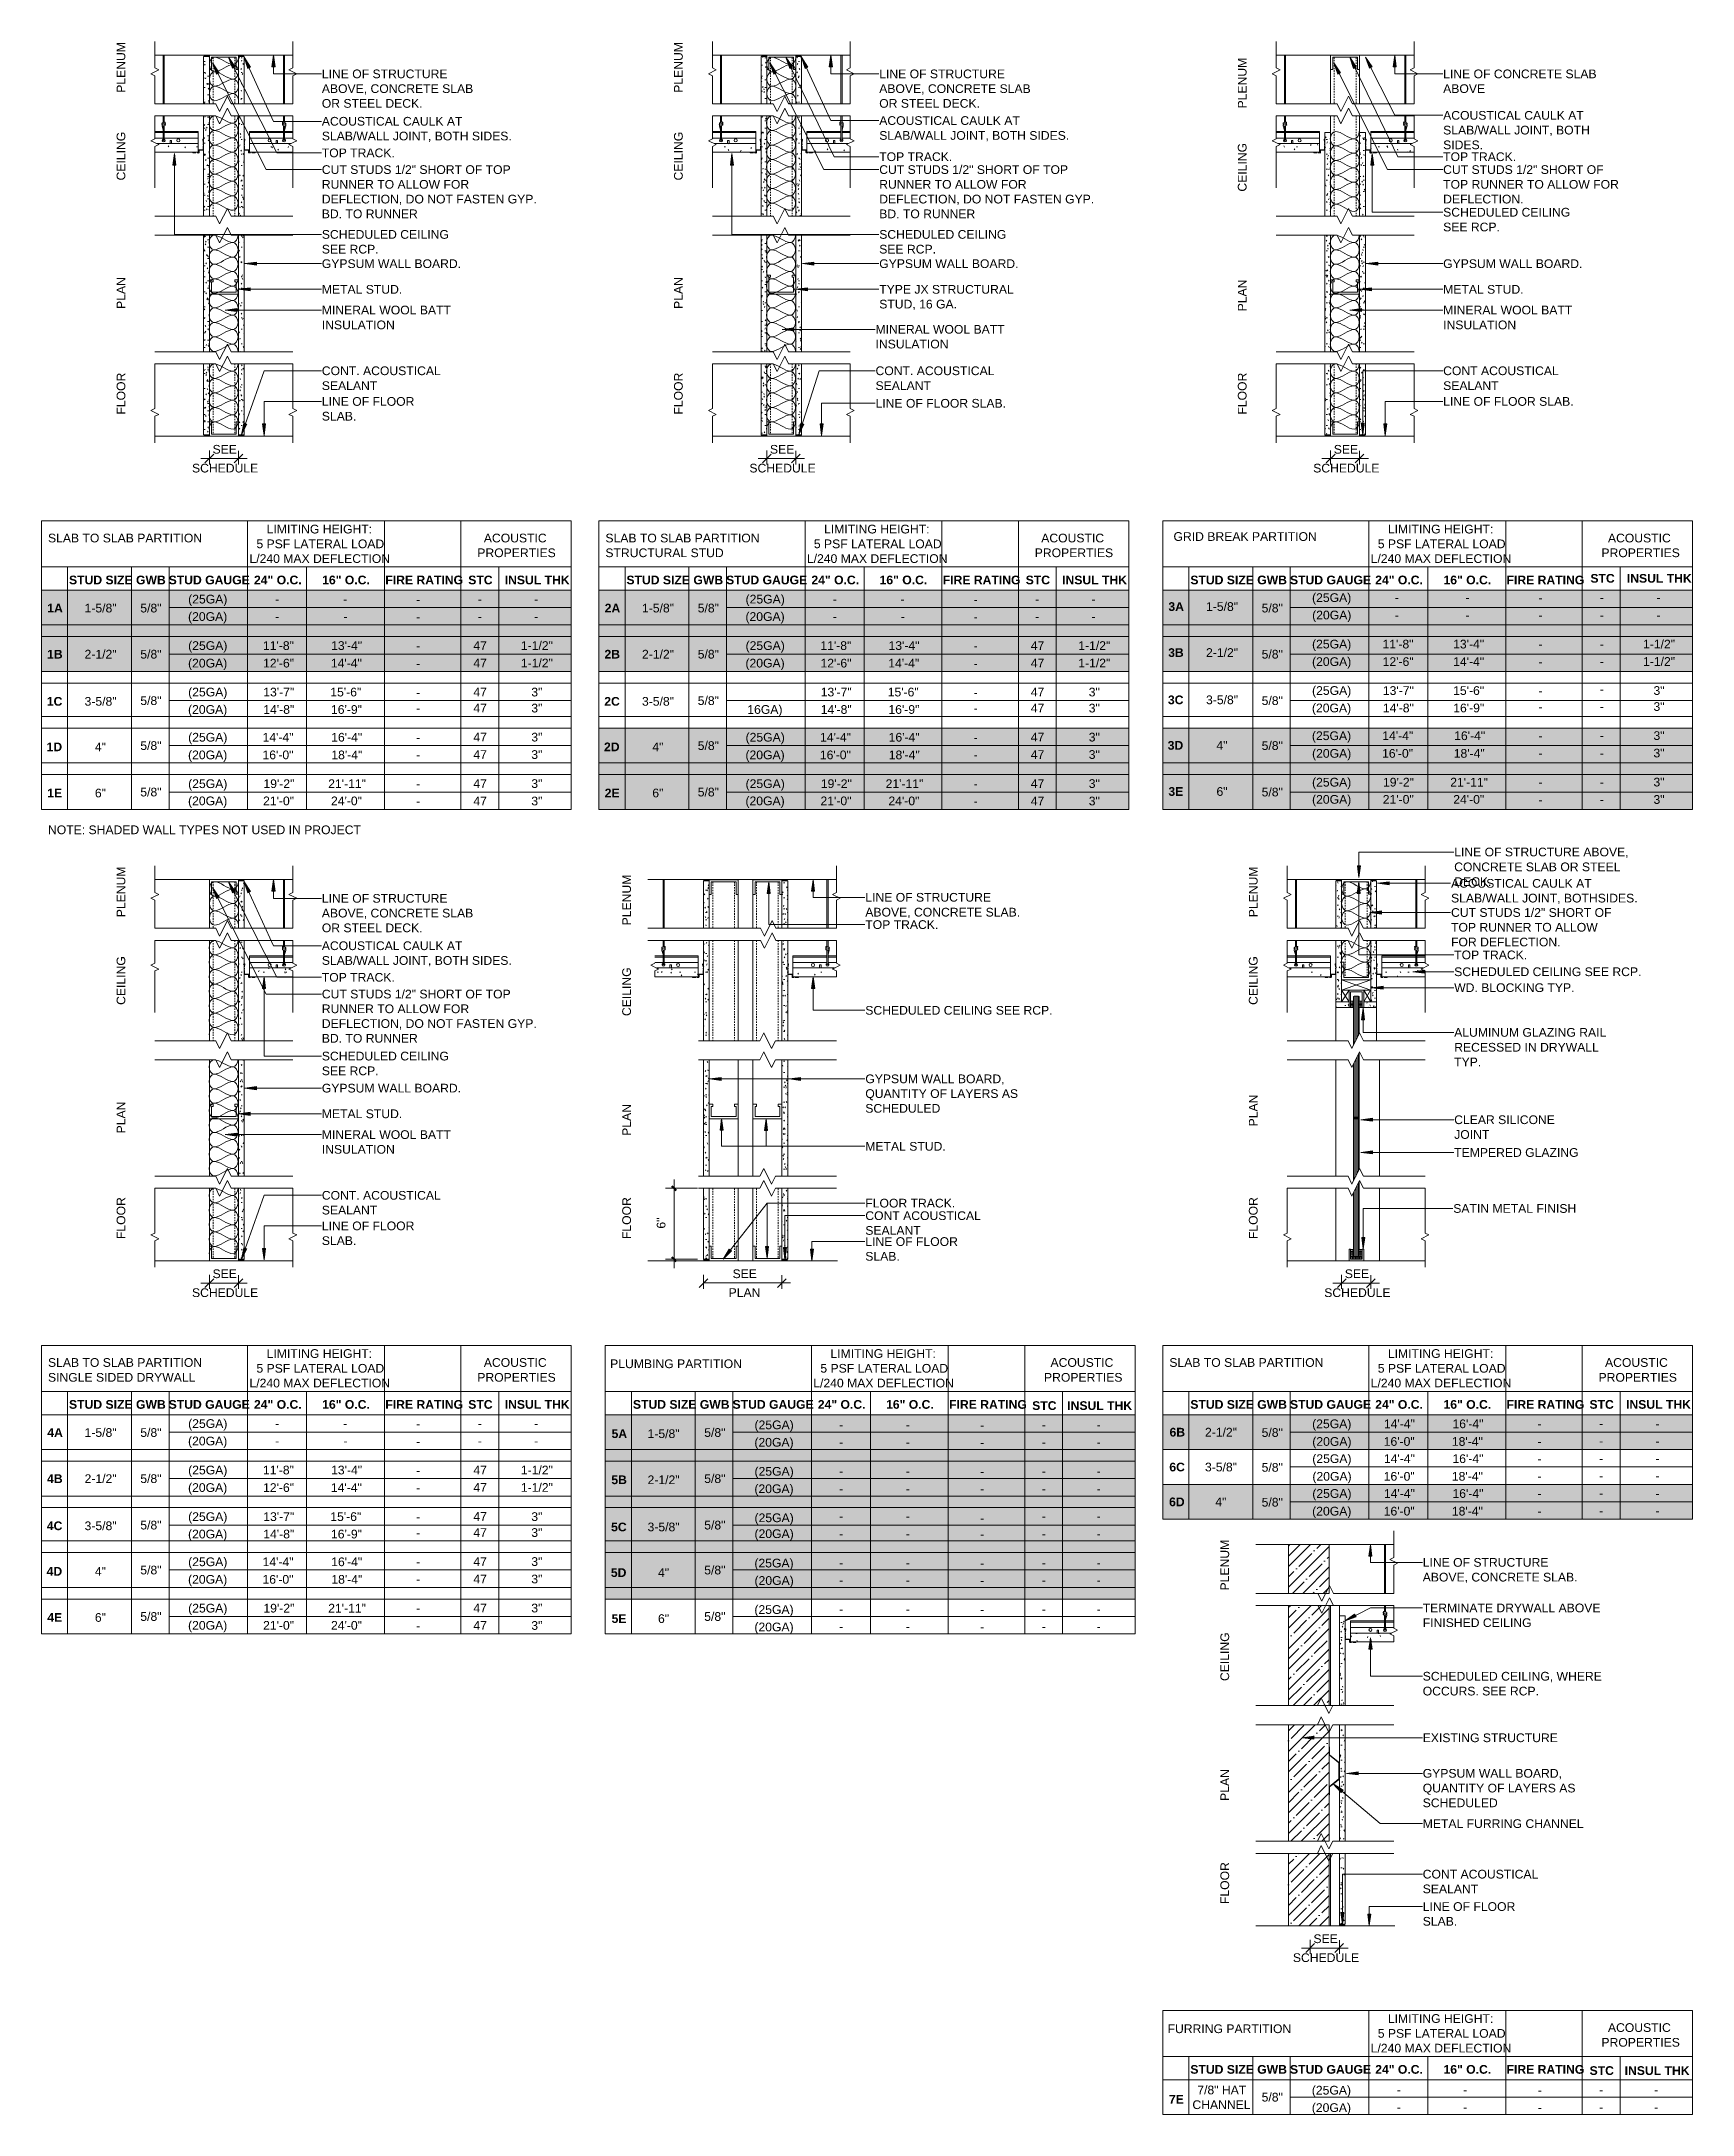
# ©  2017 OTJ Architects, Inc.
# Model space of a CAD drawing. Header units: inches. Extents: x 21 to 163, y 122 to 301.
import ezdxf

# ---------------------------------------------------------------- set-up
doc = ezdxf.new("R2010")
doc.units = ezdxf.units.IN
doc.header["$MEASUREMENT"] = 0
doc.linetypes.add('Center 1_4_', pattern=[0.53125, 0.25, -0.09375, 0.09375, -0.09375])
doc.linetypes.add('Hidden 1_8_', pattern=[0.1875, 0.125, -0.0625])
for name, color, linetype, lineweight in [('A-ANNO-DIMS', 211, 'Continuous', 9), ('A-ANNO-DIMS-8', 211, 'Continuous', 9), ('A-DETL', 90, 'Continuous', 9), ('A-DETL-GENF', 92, 'Continuous', 9), ('A-DETL-HDLN', 90, 'Hidden 1_8_', 9), ('A-DETL-THIN', 151, 'Continuous', 9), ('G-ANNO-TEXT', 231, 'Continuous', 9)]:
    doc.layers.add(name, color=color, linetype=linetype, lineweight=lineweight)
doc.styles.add('Swis721 Lt BT', font='swissl.ttf', dxfattribs={"height": 0.75})
doc.styles.add('Swis721 Lt BT_B', font='', dxfattribs={"height": 0.75})
doc.styles.get('Swis721 Lt BT_B').set_extended_font_data('Swis721 Lt BT', bold=True)
doc.dimstyles.new('OTJ_-_3_32__Linear__1_2__Tolerance', dxfattribs={"dimscale": 12, "dimtxt": 0.791486, "dimasz": 0.03125, "dimexe": 0.0625, "dimexo": 0.041667, "dimgap": 0.041667, "dimtad": 1, "dimdec": 1, "dimrnd": 0.5, "dimzin": 3, "dimdsep": 46, "dimlunit": 4, "dimtxsty": 'Swis721 Lt BT', "dimblk1": 'OBLIQUE', "dimblk2": 'OBLIQUE', "dimsah": 1, "dimcen": 0.09, "dimdle": 0.0625, "dimazin": 0, "dimtfac": 1, "dimtdec": 4, "dimtix": 1, "dimtmove": 0, "dimatfit": 3, "dimfxl": 1, "dimtvp": 1, "dimfrac": 2, "dimtolj": 1, "dimtzin": 0, "dimarcsym": 2})
pattern_1 = [(0, (0, 0), (1.28, 0.32), [0.106, -0.854, 0.106, -0.854, -5.12]), (0, (0, 0), (1.28, 0.32), [-1.92, 0.106, -1.814, 0.106, -0.854, -2.24]), (0, (0, 0), (1.28, 0.32), [-4.8, 0.106, -0.534, 0.106, -1.494]), (120, (0.48, 0.16), (-0.91712813, 0.94851252), [0.106, -0.854, 0.106, -0.854, -5.12]), (120, (0.48, 0.16), (-0.91712813, 0.94851252), [-1.92, 0.106, -1.814, 0.106, -0.854, -2.24]), (120, (0.48, 0.16), (-0.91712813, 0.94851252), [-4.8, 0.106, -0.534, 0.106, -1.494]), (240, (0.64, 0.8), (-0.36287187, -1.26851252), [0.106, -0.854, 0.106, -0.854, -5.12]), (240, (0.64, 0.8), (-0.36287187, -1.26851252), [-1.92, 0.106, -1.814, 0.106, -0.854, -2.24]), (240, (0.64, 0.8), (-0.36287187, -1.26851252), [-4.8, 0.106, -0.534, 0.106, -1.494])]
pattern_2 = [(0, (0, 0), (2.56, 0.64), [0.106, -1.814, 0.106, -1.814, -10.24]), (0, (0, 0), (2.56, 0.64), [-3.84, 0.106, -3.734, 0.106, -1.814, -4.48]), (0, (0, 0), (2.56, 0.64), [-9.6, 0.106, -1.174, 0.106, -3.094]), (120, (0.96, 0.32), (-1.8342563, 1.897025), [0.106, -1.814, 0.106, -1.814, -10.24]), (120, (0.96, 0.32), (-1.8342563, 1.897025), [-3.84, 0.106, -3.734, 0.106, -1.814, -4.48]), (120, (0.96, 0.32), (-1.8342563, 1.897025), [-9.6, 0.106, -1.174, 0.106, -3.094]), (240, (1.28, 1.6), (-0.7257437, -2.537025), [0.106, -1.814, 0.106, -1.814, -10.24]), (240, (1.28, 1.6), (-0.7257437, -2.537025), [-3.84, 0.106, -3.734, 0.106, -1.814, -4.48]), (240, (1.28, 1.6), (-0.7257437, -2.537025), [-9.6, 0.106, -1.174, 0.106, -3.094])]

msp = doc.modelspace()

# ---------------------------------------------------------------- texts
at = {"layer": 'G-ANNO-TEXT', "color": 7, "char_height": 0.75, "attachment_point": 1, "rotation": 90, "style": 'Swis721 Lt BT'}
for s, insert, width in [('PLENUM', (27.69, 296.5), 5.1257), ('PLENUM', (75.69, 296.5), 5.1257), ('PLENUM', (124.24, 295.15), 5.1257), ('CEILING', (27.69, 288.95), 4.8227), ('CEILING', (75.69, 288.95), 4.8227), ('CEILING', (124.24, 287.99), 4.8227), ('PLAN', (27.69, 277.89), 3.1562), ('PLAN', (75.69, 277.89), 3.1562), ('PLAN', (124.24, 277.68), 3.1562), ('FLOOR', (27.69, 268.79), 4.2167), ('FLOOR', (75.69, 268.79), 4.2167), ('FLOOR', (124.24, 268.79), 4.2167), ('PLENUM', (27.69, 225.52), 5.1257), ('PLENUM', (71.23, 224.82), 5.1257), ('PLENUM', (125.19, 225.52), 5.1257), ('CEILING', (27.69, 217.97), 4.8227), ('CEILING', (125.19, 217.97), 4.8227), ('CEILING', (71.23, 217.01), 4.8227), ('PLAN', (27.69, 206.91), 3.1562), ('PLAN', (71.23, 206.7), 3.1562), ('PLAN', (125.19, 207.51), 3.1562), ('FLOOR', (27.69, 197.81), 4.2167), ('FLOOR', (71.23, 197.81), 4.2167), ('FLOOR', (125.19, 197.81), 4.2167), ('PLENUM', (122.74, 167.56), 5.1257), ('CEILING', (122.74, 159.76), 4.8227), ('PLAN', (122.74, 149.44), 3.1562), ('FLOOR', (122.74, 140.56), 4.2167)]:
    msp.add_mtext(s, dxfattribs=dict(at, insert=insert, width=width))
at = {"layer": 'G-ANNO-TEXT', "color": 7, "char_height": 0.75, "attachment_point": 1}
for s, insert, width, style in [('LINE OF STRUCTURE', (45.36, 298.5), 12.3978, 'Swis721 Lt BT'), ('LINE OF STRUCTURE', (93.36, 298.5), 12.3978, 'Swis721 Lt BT'), ('LINE OF CONCRETE SLAB ', (141.92, 298.5), 15.6297, 'Swis721 Lt BT'), ('ABOVE, CONCRETE SLAB', (45.36, 297.23), 14.9985, 'Swis721 Lt BT'), ('ABOVE, CONCRETE SLAB', (93.36, 297.23), 14.9985, 'Swis721 Lt BT'), ('ABOVE', (141.92, 297.23), 4.1157, 'Swis721 Lt BT'), ('OR STEEL DECK.', (45.36, 295.96), 9.999, 'Swis721 Lt BT'), ('OR STEEL DECK.', (93.36, 295.96), 9.999, 'Swis721 Lt BT'), ('ACOUSTICAL CAULK AT', (141.92, 294.93), 13.938, 'Swis721 Lt BT'), ('ACOUSTICAL CAULK AT ', (45.36, 294.42), 14.2915, 'Swis721 Lt BT'), ('SLAB/WALL JOINT, BOTH SIDES.', (45.36, 293.15), 18.9627, 'Swis721 Lt BT'), ('ACOUSTICAL CAULK AT ', (93.36, 294.48), 14.2915, 'Swis721 Lt BT'), ('SLAB/WALL JOINT, BOTH SIDES.', (93.36, 293.2), 18.9627, 'Swis721 Lt BT'), ('SLAB/WALL JOINT, BOTH', (141.92, 293.66), 14.6955, 'Swis721 Lt BT'), ('TOP TRACK.', (45.36, 291.7), 7.171, 'Swis721 Lt BT'), ('TOP TRACK.', (93.36, 291.37), 7.171, 'Swis721 Lt BT'), ('TOP TRACK.', (141.92, 291.37), 7.171, 'Swis721 Lt BT'), ('SIDES.', (141.92, 292.39), 3.9137, 'Swis721 Lt BT'), ('CUT STUDS 1/2" SHORT OF TOP ', (45.36, 290.26), 19.1142, 'Swis721 Lt BT'), ('CUT STUDS 1/2" SHORT OF TOP ', (93.36, 290.26), 19.1142, 'Swis721 Lt BT'), ('CUT STUDS 1/2" SHORT OF ', (141.92, 290.26), 16.3115, 'Swis721 Lt BT'), ('RUNNER TO ALLOW FOR ', (45.36, 288.99), 15.049, 'Swis721 Lt BT'), ('DEFLECTION, DO NOT FASTEN GYP. ', (45.36, 287.72), 21.7402, 'Swis721 Lt BT'), ('RUNNER TO ALLOW FOR ', (93.36, 288.99), 15.049, 'Swis721 Lt BT'), ('DEFLECTION, DO NOT FASTEN GYP. ', (93.36, 287.72), 21.7402, 'Swis721 Lt BT'), ('TOP RUNNER TO ALLOW FOR ', (141.92, 288.99), 17.8517, 'Swis721 Lt BT'), ('DEFLECTION.', (141.92, 287.72), 8.0042, 'Swis721 Lt BT'), ('BD. TO RUNNER', (45.36, 286.45), 9.6455, 'Swis721 Lt BT'), ('BD. TO RUNNER', (93.36, 286.45), 9.6455, 'Swis721 Lt BT'), ('SCHEDULED CEILING', (141.92, 286.59), 12.726, 'Swis721 Lt BT'), ('SCHEDULED CEILING', (45.36, 284.68), 12.726, 'Swis721 Lt BT'), ('SCHEDULED CEILING', (93.36, 284.68), 12.726, 'Swis721 Lt BT'), ('SEE RCP.', (141.92, 285.32), 5.555, 'Swis721 Lt BT'), ('SEE RCP.', (45.36, 283.41), 5.555, 'Swis721 Lt BT'), ('GYPSUM WALL BOARD.', (45.36, 282.16), 13.8875, 'Swis721 Lt BT'), ('SEE RCP.', (93.36, 283.41), 5.555, 'Swis721 Lt BT'), ('GYPSUM WALL BOARD.', (93.36, 282.16), 13.8875, 'Swis721 Lt BT'), ('GYPSUM WALL BOARD.', (141.92, 282.16), 13.8875, 'Swis721 Lt BT'), ('METAL STUD.', (45.36, 279.95), 7.979, 'Swis721 Lt BT'), ('TYPE JX STRUCTURAL ', (93.36, 279.95), 13.4078, 'Swis721 Lt BT'), ('STUD, 16 GA.', (93.36, 278.68), 7.8022, 'Swis721 Lt BT'), ('METAL STUD.', (141.92, 279.95), 7.979, 'Swis721 Lt BT'), ('MINERAL WOOL BATT', (45.36, 278.17), 12.8018, 'Swis721 Lt BT'), ('INSULATION', (45.36, 276.89), 7.2467, 'Swis721 Lt BT'), ('MINERAL WOOL BATT', (141.92, 278.17), 12.8018, 'Swis721 Lt BT'), ('INSULATION', (141.92, 276.89), 7.2467, 'Swis721 Lt BT'), ('MINERAL WOOL BATT', (93.04, 276.51), 12.8018, 'Swis721 Lt BT'), ('INSULATION', (93.04, 275.24), 7.2467, 'Swis721 Lt BT'), ('SEALANT', (45.36, 271.66), 5.4035, 'Swis721 Lt BT'), ('CONT. ACOUSTICAL ', (45.36, 272.94), 12.1958, 'Swis721 Lt BT'), ('CONT. ACOUSTICAL ', (93.04, 272.94), 12.1958, 'Swis721 Lt BT'), ('SEALANT', (93.04, 271.66), 5.4035, 'Swis721 Lt BT'), ('SEALANT', (141.92, 271.66), 5.4035, 'Swis721 Lt BT'), ('CONT ACOUSTICAL ', (141.92, 272.94), 11.8422, 'Swis721 Lt BT'), ('LINE OF FLOOR', (45.36, 270.3), 9.3172, 'Swis721 Lt BT'), ('LINE OF FLOOR SLAB.', (93.04, 270.14), 13.1047, 'Swis721 Lt BT'), ('LINE OF FLOOR SLAB.', (141.92, 270.3), 13.1047, 'Swis721 Lt BT'), ('SLAB.', (45.36, 269.03), 3.434, 'Swis721 Lt BT'), ('SEE', (35.95, 266.18), 2.3483, 'Swis721 Lt BT'), ('SEE', (83.95, 266.18), 2.3483, 'Swis721 Lt BT'), ('SEE', (132.5, 266.18), 2.3483, 'Swis721 Lt BT'), ('SCHEDULE', (34.18, 264.56), 6.6407, 'Swis721 Lt BT'), ('SCHEDULE', (82.18, 264.56), 6.6407, 'Swis721 Lt BT'), ('SCHEDULE', (130.73, 264.56), 6.6407, 'Swis721 Lt BT'), ('LIMITING HEIGHT:', (40.61, 259.31), 10.4787, 'Swis721 Lt BT'), ('LIMITING HEIGHT:', (88.61, 259.31), 10.4787, 'Swis721 Lt BT'), ('LIMITING HEIGHT:', (137.16, 259.31), 10.4787, 'Swis721 Lt BT'), ('SLAB TO SLAB PARTITION', (21.78, 258.54), 15.15, 'Swis721 Lt BT'), ('5 PSF LATERAL LOAD', (39.73, 258.04), 12.625, 'Swis721 Lt BT'), ('PROPERTIES', (58.75, 257.27), 7.5497, 'Swis721 Lt BT'), ('ACOUSTIC ', (59.31, 258.54), 6.565, 'Swis721 Lt BT'), ('SLAB TO SLAB PARTITION', (69.78, 258.54), 15.15, 'Swis721 Lt BT'), ('STRUCTURAL STUD', (69.78, 257.27), 11.615, 'Swis721 Lt BT'), ('5 PSF LATERAL LOAD', (87.73, 258.04), 12.625, 'Swis721 Lt BT'), ('PROPERTIES', (106.75, 257.27), 7.5497, 'Swis721 Lt BT'), ('ACOUSTIC ', (107.31, 258.54), 6.565, 'Swis721 Lt BT'), ('GRID BREAK PARTITION', (118.7, 258.67), 14.039, 'Swis721 Lt BT'), ('5 PSF LATERAL LOAD', (136.29, 258.04), 12.625, 'Swis721 Lt BT'), ('PROPERTIES', (155.55, 257.27), 7.5497, 'Swis721 Lt BT'), ('ACOUSTIC ', (156.11, 258.54), 6.565, 'Swis721 Lt BT'), ('L/240 MAX DEFLECTION', (39.13, 256.77), 14.0642, 'Swis721 Lt BT'), ('L/240 MAX DEFLECTION', (87.13, 256.77), 14.0642, 'Swis721 Lt BT'), ('L/240 MAX DEFLECTION', (135.68, 256.77), 14.0642, 'Swis721 Lt BT'), ('STUD SIZE', (23.59, 254.93), 6.464, 'Swis721 Lt BT_B'), ('GWB', (29.36, 254.93), 2.9795, 'Swis721 Lt BT_B'), ('STUD GAUGE', (32.17, 254.93), 8.282, 'Swis721 Lt BT_B'), ('24" O.C.', (39.52, 254.93), 4.848, 'Swis721 Lt BT_B'), ('16" O.C.', (45.39, 254.93), 4.848, 'Swis721 Lt BT_B'), ('FIRE RATING', (50.83, 254.93), 7.7517, 'Swis721 Lt BT_B'), ('STC', (57.97, 254.93), 2.424, 'Swis721 Lt BT_B'), ('INSUL THK', (61.11, 254.93), 6.5902, 'Swis721 Lt BT_B'), ('STUD SIZE', (71.59, 254.93), 6.464, 'Swis721 Lt BT_B'), ('GWB', (77.36, 254.93), 2.9795, 'Swis721 Lt BT_B'), ('STUD GAUGE', (80.17, 254.93), 8.282, 'Swis721 Lt BT_B'), ('24" O.C.', (87.52, 254.93), 4.848, 'Swis721 Lt BT_B'), ('16" O.C.', (93.39, 254.93), 4.848, 'Swis721 Lt BT_B'), ('FIRE RATING', (98.83, 254.93), 7.7517, 'Swis721 Lt BT_B'), ('STC', (105.97, 254.93), 2.424, 'Swis721 Lt BT_B'), ('INSUL THK', (109.11, 254.93), 6.5902, 'Swis721 Lt BT_B'), ('STUD SIZE', (120.15, 254.93), 6.464, 'Swis721 Lt BT_B'), ('GWB', (125.91, 254.93), 2.9795, 'Swis721 Lt BT_B'), ('STUD GAUGE', (128.73, 254.93), 8.282, 'Swis721 Lt BT_B'), ('(25GA)', (130.63, 253.41), 3.9137, 'Swis721 Lt BT'), ('24" O.C.', (136.07, 254.93), 4.848, 'Swis721 Lt BT_B'), ('16" O.C.', (141.95, 254.93), 4.848, 'Swis721 Lt BT_B'), ('FIRE RATING', (147.38, 254.93), 7.7517, 'Swis721 Lt BT_B'), ('STC', (154.6, 255.07), 2.424, 'Swis721 Lt BT_B'), ('INSUL THK', (157.74, 255.07), 6.5902, 'Swis721 Lt BT_B'), ('1A', (21.72, 252.51), 1.515, 'Swis721 Lt BT_B'), ('1-5/8"', (24.93, 252.51), 3.2067, 'Swis721 Lt BT'), ('5/8"', (29.73, 252.51), 2.0957, 'Swis721 Lt BT'), ('(20GA)', (33.84, 251.78), 3.9137, 'Swis721 Lt BT'), ('(25GA)', (33.85, 253.28), 3.9137, 'Swis721 Lt BT'), ('-', (41.35, 253.28), 0.4293, 'Swis721 Lt BT'), ('-', (47.2, 253.28), 0.4293, 'Swis721 Lt BT'), ('-', (53.49, 253.25), 0.4292, 'Swis721 Lt BT'), ('-', (58.78, 253.28), 0.4292, 'Swis721 Lt BT'), ('-', (63.64, 253.28), 0.4293, 'Swis721 Lt BT'), ('2A', (69.72, 252.51), 1.515, 'Swis721 Lt BT_B'), ('1-5/8"', (72.93, 252.51), 3.2067, 'Swis721 Lt BT'), ('5/8"', (77.73, 252.51), 2.0957, 'Swis721 Lt BT'), ('(20GA)', (81.84, 251.78), 3.9137, 'Swis721 Lt BT'), ('(25GA)', (81.85, 253.28), 3.9137, 'Swis721 Lt BT'), ('-', (89.35, 253.28), 0.4293, 'Swis721 Lt BT'), ('-', (95.2, 253.28), 0.4293, 'Swis721 Lt BT'), ('-', (101.49, 253.25), 0.4292, 'Swis721 Lt BT'), ('-', (106.78, 253.28), 0.4292, 'Swis721 Lt BT'), ('-', (111.64, 253.28), 0.4293, 'Swis721 Lt BT'), ('3A', (118.26, 252.64), 1.515, 'Swis721 Lt BT_B'), ('1-5/8"', (121.5, 252.64), 3.2067, 'Swis721 Lt BT'), ('5/8"', (126.29, 252.51), 2.0957, 'Swis721 Lt BT'), ('(20GA)', (130.64, 251.91), 3.9137, 'Swis721 Lt BT'), ('-', (137.76, 253.41), 0.4293, 'Swis721 Lt BT'), ('-', (143.84, 253.41), 0.4293, 'Swis721 Lt BT'), ('-', (150.12, 253.39), 0.4292, 'Swis721 Lt BT'), ('-', (155.41, 253.41), 0.4292, 'Swis721 Lt BT'), ('-', (160.28, 253.41), 0.4293, 'Swis721 Lt BT'), ('-', (41.35, 251.78), 0.4293, 'Swis721 Lt BT'), ('-', (47.22, 251.78), 0.4293, 'Swis721 Lt BT'), ('-', (53.49, 251.75), 0.4292, 'Swis721 Lt BT'), ('-', (58.79, 251.78), 0.4292, 'Swis721 Lt BT'), ('-', (63.64, 251.78), 0.4293, 'Swis721 Lt BT'), ('-', (89.35, 251.78), 0.4293, 'Swis721 Lt BT'), ('-', (95.22, 251.78), 0.4293, 'Swis721 Lt BT'), ('-', (101.49, 251.75), 0.4292, 'Swis721 Lt BT'), ('-', (106.79, 251.78), 0.4292, 'Swis721 Lt BT'), ('-', (111.64, 251.78), 0.4293, 'Swis721 Lt BT'), ('-', (137.76, 251.91), 0.4293, 'Swis721 Lt BT'), ('-', (143.84, 251.91), 0.4293, 'Swis721 Lt BT'), ('-', (150.12, 251.89), 0.4292, 'Swis721 Lt BT'), ('-', (155.42, 251.91), 0.4292, 'Swis721 Lt BT'), ('-', (160.28, 251.91), 0.4293, 'Swis721 Lt BT'), ('1B', (21.7, 248.54), 1.5655, 'Swis721 Lt BT_B'), ('2-1/2"', (24.93, 248.54), 3.2067, 'Swis721 Lt BT'), ('5/8"', (29.73, 248.54), 2.0957, 'Swis721 Lt BT'), ('(25GA)', (33.85, 249.28), 3.9137, 'Swis721 Lt BT'), ('11\'-8"', (40.29, 249.28), 3.0047, 'Swis721 Lt BT'), ('13\'-4"', (46.16, 249.28), 3.0047, 'Swis721 Lt BT'), ('-', (53.49, 249.25), 0.4292, 'Swis721 Lt BT'), ('47', (58.41, 249.28), 1.3635, 'Swis721 Lt BT'), ('1-1/2"', (62.5, 249.28), 3.2067, 'Swis721 Lt BT'), ('2B', (69.7, 248.54), 1.5655, 'Swis721 Lt BT_B'), ('2-1/2"', (72.93, 248.54), 3.2067, 'Swis721 Lt BT'), ('5/8"', (77.73, 248.54), 2.0957, 'Swis721 Lt BT'), ('(25GA)', (81.85, 249.28), 3.9137, 'Swis721 Lt BT'), ('11\'-8"', (88.29, 249.28), 3.0047, 'Swis721 Lt BT'), ('13\'-4"', (94.16, 249.28), 3.0047, 'Swis721 Lt BT'), ('-', (101.49, 249.25), 0.4292, 'Swis721 Lt BT'), ('47', (106.41, 249.28), 1.3635, 'Swis721 Lt BT'), ('1-1/2"', (110.5, 249.28), 3.2067, 'Swis721 Lt BT'), ('3B', (118.24, 248.68), 1.5655, 'Swis721 Lt BT_B'), ('2-1/2"', (121.5, 248.68), 3.2067, 'Swis721 Lt BT'), ('5/8"', (126.29, 248.54), 2.0957, 'Swis721 Lt BT'), ('(25GA)', (130.63, 249.41), 3.9137, 'Swis721 Lt BT'), ('11\'-8"', (136.7, 249.41), 3.0047, 'Swis721 Lt BT'), ('13\'-4"', (142.78, 249.41), 3.0047, 'Swis721 Lt BT'), ('-', (150.12, 249.39), 0.4292, 'Swis721 Lt BT'), ('-', (155.41, 249.41), 0.4292, 'Swis721 Lt BT'), ('1-1/2"', (159.13, 249.41), 3.2067, 'Swis721 Lt BT'), ('(20GA)', (33.84, 247.77), 3.9137, 'Swis721 Lt BT'), ('12\'-6"', (40.3, 247.77), 3.0048, 'Swis721 Lt BT'), ('14\'-4"', (46.14, 247.77), 3.0047, 'Swis721 Lt BT'), ('-', (53.49, 247.75), 0.4292, 'Swis721 Lt BT'), ('47', (58.41, 247.78), 1.3635, 'Swis721 Lt BT'), ('1-1/2"', (62.5, 247.78), 3.2067, 'Swis721 Lt BT'), ('(20GA)', (81.84, 247.77), 3.9137, 'Swis721 Lt BT'), ('12\'-6"', (88.3, 247.77), 3.0048, 'Swis721 Lt BT'), ('14\'-4"', (94.14, 247.77), 3.0047, 'Swis721 Lt BT'), ('-', (101.49, 247.75), 0.4292, 'Swis721 Lt BT'), ('47', (106.41, 247.78), 1.3635, 'Swis721 Lt BT'), ('1-1/2"', (110.5, 247.78), 3.2067, 'Swis721 Lt BT'), ('(20GA)', (130.63, 247.9), 3.9137, 'Swis721 Lt BT'), ('12\'-6"', (136.71, 247.9), 3.0048, 'Swis721 Lt BT'), ('14\'-4"', (142.78, 247.9), 3.0047, 'Swis721 Lt BT'), ('-', (150.12, 247.89), 0.4292, 'Swis721 Lt BT'), ('-', (155.42, 247.91), 0.4292, 'Swis721 Lt BT'), ('1-1/2"', (159.13, 247.91), 3.2067, 'Swis721 Lt BT'), ('3-5/8"', (24.93, 244.48), 3.2067, 'Swis721 Lt BT'), ('5/8"', (29.73, 244.54), 2.0957, 'Swis721 Lt BT'), ('(25GA)', (33.85, 245.28), 3.9137, 'Swis721 Lt BT'), ('13\'-7"', (40.32, 245.28), 3.0047, 'Swis721 Lt BT'), ('15\'-6"', (46.09, 245.28), 3.0047, 'Swis721 Lt BT'), ('-', (53.49, 245.25), 0.4292, 'Swis721 Lt BT'), ('47', (58.41, 245.28), 1.3635, 'Swis721 Lt BT'), ('3"', (63.4, 245.28), 1.0353, 'Swis721 Lt BT'), ('3-5/8"', (72.93, 244.48), 3.2067, 'Swis721 Lt BT'), ('5/8"', (77.73, 244.54), 2.0957, 'Swis721 Lt BT'), ('13\'-7"', (88.32, 245.28), 3.0047, 'Swis721 Lt BT'), ('15\'-6"', (94.09, 245.28), 3.0047, 'Swis721 Lt BT'), ('-', (101.49, 245.25), 0.4292, 'Swis721 Lt BT'), ('47', (106.41, 245.28), 1.3635, 'Swis721 Lt BT'), ('3"', (111.4, 245.28), 1.0353, 'Swis721 Lt BT'), ('3C', (118.22, 244.61), 1.616, 'Swis721 Lt BT_B'), ('3-5/8"', (121.5, 244.61), 3.2067, 'Swis721 Lt BT'), ('5/8"', (126.29, 244.54), 2.0957, 'Swis721 Lt BT'), ('(25GA)', (130.63, 245.41), 3.9137, 'Swis721 Lt BT'), ('13\'-7"', (136.73, 245.41), 3.0047, 'Swis721 Lt BT'), ('15\'-6"', (142.78, 245.41), 3.0047, 'Swis721 Lt BT'), ('-', (150.12, 245.39), 0.4292, 'Swis721 Lt BT'), ('-', (155.41, 245.53), 0.4292, 'Swis721 Lt BT'), ('3"', (160.03, 245.41), 1.0353, 'Swis721 Lt BT'), ('1C', (21.68, 244.48), 1.616, 'Swis721 Lt BT_B'), ('(20GA)', (33.84, 243.78), 3.9137, 'Swis721 Lt BT'), ('14\'-8"', (40.32, 243.78), 3.0047, 'Swis721 Lt BT'), ('16\'-9"', (46.15, 243.78), 3.0047, 'Swis721 Lt BT'), ('-', (53.49, 243.88), 0.4292, 'Swis721 Lt BT'), ('47', (58.41, 243.9), 1.3635, 'Swis721 Lt BT'), ('3"', (63.4, 243.9), 1.0353, 'Swis721 Lt BT'), ('2C', (69.68, 244.48), 1.616, 'Swis721 Lt BT_B'), ('16GA)', (82, 243.78), 3.5097, 'Swis721 Lt BT'), ('14\'-8"', (88.32, 243.78), 3.0047, 'Swis721 Lt BT'), ('16\'-9"', (94.15, 243.78), 3.0047, 'Swis721 Lt BT'), ('-', (101.49, 243.88), 0.4292, 'Swis721 Lt BT'), ('47', (106.41, 243.9), 1.3635, 'Swis721 Lt BT'), ('3"', (111.4, 243.9), 1.0353, 'Swis721 Lt BT'), ('(20GA)', (130.62, 243.91), 3.9137, 'Swis721 Lt BT'), ('14\'-8"', (136.73, 243.91), 3.0047, 'Swis721 Lt BT'), ('16\'-9"', (142.79, 243.91), 3.0047, 'Swis721 Lt BT'), ('-', (150.12, 244.01), 0.4292, 'Swis721 Lt BT'), ('-', (155.42, 244.03), 0.4292, 'Swis721 Lt BT'), ('3"', (160.03, 244.03), 1.0353, 'Swis721 Lt BT'), ('(25GA)', (33.85, 241.39), 3.9137, 'Swis721 Lt BT'), ('14\'-4"', (40.26, 241.39), 3.0047, 'Swis721 Lt BT'), ('16\'-4"', (46.17, 241.39), 3.0047, 'Swis721 Lt BT'), ('-', (53.49, 241.38), 0.4292, 'Swis721 Lt BT'), ('47', (58.41, 241.4), 1.3635, 'Swis721 Lt BT'), ('3"', (63.4, 241.4), 1.0353, 'Swis721 Lt BT'), ('(25GA)', (81.85, 241.39), 3.9137, 'Swis721 Lt BT'), ('14\'-4"', (88.26, 241.39), 3.0047, 'Swis721 Lt BT'), ('16\'-4"', (94.17, 241.39), 3.0047, 'Swis721 Lt BT'), ('-', (101.49, 241.38), 0.4292, 'Swis721 Lt BT'), ('47', (106.41, 241.4), 1.3635, 'Swis721 Lt BT'), ('3"', (111.4, 241.4), 1.0353, 'Swis721 Lt BT'), ('(25GA)', (130.62, 241.52), 3.9137, 'Swis721 Lt BT'), ('14\'-4"', (136.68, 241.52), 3.0047, 'Swis721 Lt BT'), ('16\'-4"', (142.87, 241.52), 3.0047, 'Swis721 Lt BT'), ('-', (150.12, 241.51), 0.4292, 'Swis721 Lt BT'), ('-', (155.41, 241.53), 0.4292, 'Swis721 Lt BT'), ('3"', (160.03, 241.53), 1.0353, 'Swis721 Lt BT'), ('1D', (21.66, 240.56), 1.6412, 'Swis721 Lt BT_B'), ('4"', (25.82, 240.56), 1.0353, 'Swis721 Lt BT'), ('5/8"', (29.73, 240.67), 2.0957, 'Swis721 Lt BT'), ('(20GA)', (33.84, 239.87), 3.9137, 'Swis721 Lt BT'), ('16\'-0"', (40.25, 239.87), 3.0047, 'Swis721 Lt BT'), ('18\'-4"', (46.18, 239.87), 3.0047, 'Swis721 Lt BT'), ('-', (53.49, 239.88), 0.4292, 'Swis721 Lt BT'), ('47', (58.41, 239.9), 1.3635, 'Swis721 Lt BT'), ('3"', (63.4, 239.9), 1.0353, 'Swis721 Lt BT'), ('2D', (69.66, 240.56), 1.6412, 'Swis721 Lt BT_B'), ('4"', (73.82, 240.56), 1.0353, 'Swis721 Lt BT'), ('5/8"', (77.73, 240.67), 2.0957, 'Swis721 Lt BT'), ('(20GA)', (81.84, 239.87), 3.9137, 'Swis721 Lt BT'), ('16\'-0"', (88.25, 239.87), 3.0047, 'Swis721 Lt BT'), ('18\'-4"', (94.18, 239.87), 3.0047, 'Swis721 Lt BT'), ('-', (101.49, 239.88), 0.4292, 'Swis721 Lt BT'), ('47', (106.41, 239.9), 1.3635, 'Swis721 Lt BT'), ('3"', (111.4, 239.9), 1.0353, 'Swis721 Lt BT'), ('3D', (118.2, 240.69), 1.6412, 'Swis721 Lt BT_B'), ('4"', (122.4, 240.69), 1.0353, 'Swis721 Lt BT'), ('5/8"', (126.29, 240.67), 2.0957, 'Swis721 Lt BT'), ('(20GA)', (130.63, 240), 3.9137, 'Swis721 Lt BT'), ('16\'-0"', (136.66, 240), 3.0047, 'Swis721 Lt BT'), ('18\'-4"', (142.83, 240), 3.0047, 'Swis721 Lt BT'), ('-', (150.12, 240.01), 0.4292, 'Swis721 Lt BT'), ('-', (155.42, 240.03), 0.4292, 'Swis721 Lt BT'), ('3"', (160.03, 240.03), 1.0353, 'Swis721 Lt BT'), ('(25GA)', (33.85, 237.39), 3.9137, 'Swis721 Lt BT'), ('19\'-2"', (40.33, 237.39), 3.0048, 'Swis721 Lt BT'), ('21\'-11"', (45.91, 237.39), 3.6865, 'Swis721 Lt BT'), ('47', (58.41, 237.4), 1.3635, 'Swis721 Lt BT'), ('3"', (63.4, 237.4), 1.0353, 'Swis721 Lt BT'), ('(25GA)', (81.85, 237.39), 3.9137, 'Swis721 Lt BT'), ('19\'-2"', (88.33, 237.39), 3.0048, 'Swis721 Lt BT'), ('21\'-11"', (93.91, 237.39), 3.6865, 'Swis721 Lt BT'), ('47', (106.41, 237.4), 1.3635, 'Swis721 Lt BT'), ('3"', (111.4, 237.4), 1.0353, 'Swis721 Lt BT'), ('(25GA)', (130.63, 237.52), 3.9137, 'Swis721 Lt BT'), ('19\'-2"', (136.74, 237.52), 3.0048, 'Swis721 Lt BT'), ('21\'-11"', (142.53, 237.52), 3.6865, 'Swis721 Lt BT'), ('3"', (160.03, 237.53), 1.0353, 'Swis721 Lt BT'), ('1E', (21.72, 236.59), 1.515, 'Swis721 Lt BT_B'), ('6"', (25.82, 236.59), 1.0353, 'Swis721 Lt BT'), ('5/8"', (29.73, 236.67), 2.0957, 'Swis721 Lt BT'), ('(20GA)', (33.84, 235.91), 3.9137, 'Swis721 Lt BT'), ('21\'-0"', (40.3, 235.91), 3.0048, 'Swis721 Lt BT'), ('24\'-0"', (46.15, 235.91), 3.0047, 'Swis721 Lt BT'), ('-', (53.49, 237.38), 0.4292, 'Swis721 Lt BT'), ('47', (58.41, 235.9), 1.3635, 'Swis721 Lt BT'), ('3"', (63.4, 235.9), 1.0353, 'Swis721 Lt BT'), ('2E', (69.72, 236.59), 1.515, 'Swis721 Lt BT_B'), ('6"', (73.82, 236.59), 1.0353, 'Swis721 Lt BT'), ('5/8"', (77.73, 236.67), 2.0957, 'Swis721 Lt BT'), ('(20GA)', (81.84, 235.91), 3.9137, 'Swis721 Lt BT'), ('21\'-0"', (88.3, 235.91), 3.0048, 'Swis721 Lt BT'), ('24\'-0"', (94.15, 235.91), 3.0047, 'Swis721 Lt BT'), ('-', (101.49, 237.38), 0.4292, 'Swis721 Lt BT'), ('47', (106.41, 235.9), 1.3635, 'Swis721 Lt BT'), ('3"', (111.4, 235.9), 1.0353, 'Swis721 Lt BT'), ('3E', (118.26, 236.72), 1.515, 'Swis721 Lt BT_B'), ('6"', (122.4, 236.72), 1.0353, 'Swis721 Lt BT'), ('5/8"', (126.29, 236.67), 2.0957, 'Swis721 Lt BT'), ('(20GA)', (130.63, 236.04), 3.9137, 'Swis721 Lt BT'), ('21\'-0"', (136.72, 236.04), 3.0048, 'Swis721 Lt BT'), ('24\'-0"', (142.79, 236.04), 3.0047, 'Swis721 Lt BT'), ('-', (150.12, 237.51), 0.4292, 'Swis721 Lt BT'), ('-', (150.12, 236.01), 0.4292, 'Swis721 Lt BT'), ('-', (155.41, 237.53), 0.4292, 'Swis721 Lt BT'), ('-', (155.42, 236.03), 0.4292, 'Swis721 Lt BT'), ('3"', (160.03, 236.03), 1.0353, 'Swis721 Lt BT'), ('-', (53.49, 235.88), 0.4292, 'Swis721 Lt BT'), ('-', (101.49, 235.88), 0.4292, 'Swis721 Lt BT'), ('NOTE: SHADED WALL TYPES NOT USED IN PROJECT', (21.78, 233.42), 31.0575, 'Swis721 Lt BT'), ('CONCRETE SLAB OR STEEL ', (142.87, 230.23), 16.766, 'Swis721 Lt BT'), ('LINE OF STRUCTURE ABOVE, ', (142.87, 231.51), 17.574, 'Swis721 Lt BT'), ('ACOUSTICAL CAULK AT ', (142.6, 228.81), 14.2915, 'Swis721 Lt BT'), ('DECK.', (142.87, 228.96), 3.7622, 'Swis721 Lt BT'), ('LINE OF STRUCTURE', (45.36, 227.52), 12.3978, 'Swis721 Lt BT'), ('LINE OF STRUCTURE', (92.16, 227.61), 12.3978, 'Swis721 Lt BT'), ('SLAB/WALL JOINT, BOTHSIDES.', (142.6, 227.54), 18.6092, 'Swis721 Lt BT'), ('ABOVE, CONCRETE SLAB', (45.36, 226.25), 14.9985, 'Swis721 Lt BT'), ('OR STEEL DECK.', (45.36, 224.98), 9.999, 'Swis721 Lt BT'), ('ABOVE, CONCRETE SLAB.', (92.16, 226.33), 15.352, 'Swis721 Lt BT'), ('TOP TRACK.', (92.16, 225.26), 7.171, 'Swis721 Lt BT'), ('TOP RUNNER TO ALLOW ', (142.6, 225.03), 14.948, 'Swis721 Lt BT'), ('CUT STUDS 1/2" SHORT OF ', (142.6, 226.3), 16.3115, 'Swis721 Lt BT'), ('ACOUSTICAL CAULK AT ', (45.36, 223.44), 14.2915, 'Swis721 Lt BT'), ('FOR DEFLECTION.', (142.6, 223.76), 10.908, 'Swis721 Lt BT'), ('SLAB/WALL JOINT, BOTH SIDES.', (45.36, 222.17), 18.9627, 'Swis721 Lt BT'), ('TOP TRACK.', (142.87, 222.65), 7.171, 'Swis721 Lt BT'), ('TOP TRACK.', (45.36, 220.72), 7.171, 'Swis721 Lt BT'), ('WD. BLOCKING TYP.', (142.87, 219.83), 12.019, 'Swis721 Lt BT'), ('SCHEDULED CEILING SEE RCP.', (142.87, 221.2), 18.6345, 'Swis721 Lt BT'), ('CUT STUDS 1/2" SHORT OF TOP ', (45.36, 219.28), 19.1142, 'Swis721 Lt BT'), ('RUNNER TO ALLOW FOR ', (45.36, 218.01), 15.049, 'Swis721 Lt BT'), ('SCHEDULED CEILING SEE RCP.', (92.16, 217.88), 18.6345, 'Swis721 Lt BT'), ('DEFLECTION, DO NOT FASTEN GYP. ', (45.36, 216.74), 21.7402, 'Swis721 Lt BT'), ('ALUMINUM GLAZING RAIL', (142.87, 215.98), 15.251, 'Swis721 Lt BT'), ('BD. TO RUNNER', (45.36, 215.47), 9.6455, 'Swis721 Lt BT'), ('RECESSED IN DRYWALL ', (142.87, 214.7), 14.544, 'Swis721 Lt BT'), ('SCHEDULED CEILING', (45.36, 213.94), 12.726, 'Swis721 Lt BT'), ('SEE RCP.', (45.36, 212.67), 5.555, 'Swis721 Lt BT'), ('TYP.', (142.87, 213.43), 2.5502, 'Swis721 Lt BT'), ('GYPSUM WALL BOARD.', (45.36, 211.18), 13.8875, 'Swis721 Lt BT'), ('QUANTITY OF LAYERS AS', (92.16, 210.71), 14.9228, 'Swis721 Lt BT'), ('GYPSUM WALL BOARD, ', (92.16, 211.98), 14.241, 'Swis721 Lt BT'), ('METAL STUD.', (45.36, 208.97), 7.979, 'Swis721 Lt BT'), ('SCHEDULED', (92.16, 209.44), 7.5497, 'Swis721 Lt BT'), ('MINERAL WOOL BATT', (45.36, 207.18), 12.8018, 'Swis721 Lt BT'), ('JOINT', (142.87, 207.19), 3.5097, 'Swis721 Lt BT'), ('CLEAR SILICONE ', (142.87, 208.46), 10.302, 'Swis721 Lt BT'), ('INSULATION', (45.36, 205.91), 7.2467, 'Swis721 Lt BT'), ('METAL STUD.', (92.16, 206.17), 7.979, 'Swis721 Lt BT'), ('TEMPERED GLAZING', (142.87, 205.64), 12.2967, 'Swis721 Lt BT'), ('CONT. ACOUSTICAL ', (45.36, 201.95), 12.1958, 'Swis721 Lt BT'), ('SEALANT', (45.36, 200.68), 5.4035, 'Swis721 Lt BT'), ('CONT ACOUSTICAL ', (92.16, 200.2), 11.8422, 'Swis721 Lt BT'), ('FLOOR TRACK.', (92.16, 201.28), 8.9385, 'Swis721 Lt BT'), ('SATIN METAL FINISH', (142.79, 200.82), 12.0947, 'Swis721 Lt BT'), ('LINE OF FLOOR', (45.36, 199.32), 9.3172, 'Swis721 Lt BT'), ('SEALANT', (92.16, 198.93), 5.4035, 'Swis721 Lt BT'), ('SLAB.', (45.36, 198.05), 3.434, 'Swis721 Lt BT'), ('SLAB.', (92.16, 196.7), 3.434, 'Swis721 Lt BT'), ('LINE OF FLOOR ', (92.16, 197.97), 9.6707, 'Swis721 Lt BT'), ('SEE', (35.95, 195.2), 2.3483, 'Swis721 Lt BT'), ('SEE', (80.73, 195.2), 2.3483, 'Swis721 Lt BT'), ('SEE', (133.45, 195.2), 2.3483, 'Swis721 Lt BT'), ('SCHEDULE', (34.18, 193.57), 6.6407, 'Swis721 Lt BT'), ('PLAN', (80.39, 193.58), 3.1562, 'Swis721 Lt BT'), ('SCHEDULE', (131.68, 193.57), 6.6407, 'Swis721 Lt BT'), ('SLAB TO SLAB PARTITION', (21.78, 187.56), 15.15, 'Swis721 Lt BT'), ('LIMITING HEIGHT:', (40.61, 188.33), 10.4787, 'Swis721 Lt BT'), ('ACOUSTIC ', (59.31, 187.56), 6.565, 'Swis721 Lt BT'), ('PLUMBING PARTITION', (70.19, 187.45), 13.0542, 'Swis721 Lt BT'), ('LIMITING HEIGHT:', (89.16, 188.33), 10.4787, 'Swis721 Lt BT'), ('ACOUSTIC ', (108.11, 187.56), 6.565, 'Swis721 Lt BT'), ('SLAB TO SLAB PARTITION', (118.34, 187.56), 15.15, 'Swis721 Lt BT'), ('LIMITING HEIGHT:', (137.16, 188.33), 10.4787, 'Swis721 Lt BT'), ('ACOUSTIC ', (155.86, 187.56), 6.565, 'Swis721 Lt BT'), ('SINGLE SIDED DRYWALL', (21.78, 186.28), 14.544, 'Swis721 Lt BT'), ('L/240 MAX DEFLECTION', (39.13, 185.79), 14.0642, 'Swis721 Lt BT'), ('5 PSF LATERAL LOAD', (39.73, 187.06), 12.625, 'Swis721 Lt BT'), ('PROPERTIES', (58.75, 186.28), 7.5497, 'Swis721 Lt BT'), ('L/240 MAX DEFLECTION', (87.68, 185.79), 14.0642, 'Swis721 Lt BT'), ('5 PSF LATERAL LOAD', (88.29, 187.06), 12.625, 'Swis721 Lt BT'), ('PROPERTIES', (107.55, 186.28), 7.5497, 'Swis721 Lt BT'), ('L/240 MAX DEFLECTION', (135.68, 185.79), 14.0642, 'Swis721 Lt BT'), ('5 PSF LATERAL LOAD', (136.29, 187.06), 12.625, 'Swis721 Lt BT'), ('PROPERTIES', (155.3, 186.28), 7.5497, 'Swis721 Lt BT'), ('STUD SIZE', (23.59, 183.95), 6.464, 'Swis721 Lt BT_B'), ('GWB', (29.36, 183.95), 2.9795, 'Swis721 Lt BT_B'), ('STUD GAUGE', (32.17, 183.95), 8.282, 'Swis721 Lt BT_B'), ('24" O.C.', (39.52, 183.95), 4.848, 'Swis721 Lt BT_B'), ('16" O.C.', (45.39, 183.95), 4.848, 'Swis721 Lt BT_B'), ('FIRE RATING', (50.83, 183.95), 7.7517, 'Swis721 Lt BT_B'), ('STC', (57.97, 183.95), 2.424, 'Swis721 Lt BT_B'), ('INSUL THK', (61.11, 183.95), 6.5902, 'Swis721 Lt BT_B'), ('STUD SIZE', (72.15, 183.95), 6.464, 'Swis721 Lt BT_B'), ('GWB', (77.91, 183.95), 2.9795, 'Swis721 Lt BT_B'), ('STUD GAUGE', (80.73, 183.95), 8.282, 'Swis721 Lt BT_B'), ('24" O.C.', (88.07, 183.95), 4.848, 'Swis721 Lt BT_B'), ('16" O.C.', (93.95, 183.95), 4.848, 'Swis721 Lt BT_B'), ('FIRE RATING', (99.38, 183.95), 7.7517, 'Swis721 Lt BT_B'), ('STC', (106.53, 183.85), 2.424, 'Swis721 Lt BT_B'), ('INSUL THK', (109.55, 183.85), 6.5902, 'Swis721 Lt BT_B'), ('STUD SIZE', (120.15, 183.95), 6.464, 'Swis721 Lt BT_B'), ('GWB', (125.91, 183.95), 2.9795, 'Swis721 Lt BT_B'), ('STUD GAUGE', (128.73, 183.95), 8.282, 'Swis721 Lt BT_B'), ('24" O.C.', (136.07, 183.95), 4.848, 'Swis721 Lt BT_B'), ('16" O.C.', (141.95, 183.95), 4.848, 'Swis721 Lt BT_B'), ('FIRE RATING', (147.38, 183.95), 7.7517, 'Swis721 Lt BT_B'), ('STC', (154.52, 183.95), 2.424, 'Swis721 Lt BT_B'), ('INSUL THK', (157.67, 183.95), 6.5902, 'Swis721 Lt BT_B'), ('(25GA)', (33.85, 182.3), 3.9137, 'Swis721 Lt BT'), ('(25GA)', (82.62, 182.19), 3.9137, 'Swis721 Lt BT'), ('(25GA)', (130.64, 182.28), 3.9137, 'Swis721 Lt BT'), ('14\'-4"', (136.82, 182.28), 3.0047, 'Swis721 Lt BT'), ('16\'-4"', (142.72, 182.28), 3.0047, 'Swis721 Lt BT'), ('4A', (21.72, 181.53), 1.515, 'Swis721 Lt BT_B'), ('1-5/8"', (24.93, 181.53), 3.2067, 'Swis721 Lt BT'), ('5/8"', (29.73, 181.53), 2.0957, 'Swis721 Lt BT'), ('(20GA)', (33.84, 180.8), 3.9137, 'Swis721 Lt BT'), ('-', (41.35, 182.3), 0.4293, 'Swis721 Lt BT'), ('-', (41.35, 180.8), 0.4293, 'Swis721 Lt BT'), ('-', (47.2, 182.3), 0.4293, 'Swis721 Lt BT'), ('-', (47.22, 180.8), 0.4293, 'Swis721 Lt BT'), ('-', (53.49, 182.27), 0.4292, 'Swis721 Lt BT'), ('-', (53.49, 180.77), 0.4292, 'Swis721 Lt BT'), ('-', (58.78, 182.3), 0.4292, 'Swis721 Lt BT'), ('-', (58.79, 180.8), 0.4292, 'Swis721 Lt BT'), ('-', (63.64, 182.3), 0.4293, 'Swis721 Lt BT'), ('-', (63.64, 180.8), 0.4293, 'Swis721 Lt BT'), ('5A', (70.31, 181.43), 1.515, 'Swis721 Lt BT_B'), ('1-5/8"', (73.41, 181.43), 3.2067, 'Swis721 Lt BT'), ('5/8"', (78.29, 181.53), 2.0957, 'Swis721 Lt BT'), ('(20GA)', (82.61, 180.69), 3.9137, 'Swis721 Lt BT'), ('-', (89.92, 182.19), 0.4293, 'Swis721 Lt BT'), ('-', (89.92, 180.69), 0.4293, 'Swis721 Lt BT'), ('-', (95.65, 182.19), 0.4293, 'Swis721 Lt BT'), ('-', (95.65, 180.69), 0.4293, 'Swis721 Lt BT'), ('-', (102.06, 182.17), 0.4292, 'Swis721 Lt BT'), ('-', (107.35, 182.19), 0.4292, 'Swis721 Lt BT'), ('-', (107.35, 180.69), 0.4292, 'Swis721 Lt BT'), ('-', (112.08, 182.19), 0.4293, 'Swis721 Lt BT'), ('-', (112.08, 180.69), 0.4293, 'Swis721 Lt BT'), ('6B', (118.36, 181.56), 1.5655, 'Swis721 Lt BT_B'), ('2-1/2"', (121.41, 181.56), 3.2067, 'Swis721 Lt BT'), ('5/8"', (126.29, 181.53), 2.0957, 'Swis721 Lt BT'), ('(20GA)', (130.65, 180.76), 3.9137, 'Swis721 Lt BT'), ('16\'-0"', (136.8, 180.76), 3.0047, 'Swis721 Lt BT'), ('18\'-4"', (142.67, 180.76), 3.0047, 'Swis721 Lt BT'), ('-', (150.05, 182.27), 0.4292, 'Swis721 Lt BT'), ('-', (150.05, 180.77), 0.4292, 'Swis721 Lt BT'), ('-', (155.34, 182.3), 0.4293, 'Swis721 Lt BT'), ('-', (155.34, 180.8), 0.4293, 'Swis721 Lt BT'), ('-', (160.2, 182.29), 0.4293, 'Swis721 Lt BT'), ('-', (160.2, 180.79), 0.4293, 'Swis721 Lt BT'), ('-', (102.06, 180.67), 0.4292, 'Swis721 Lt BT'), ('6C', (118.34, 178.56), 1.616, 'Swis721 Lt BT_B'), ('3-5/8"', (121.41, 178.56), 3.2067, 'Swis721 Lt BT'), ('5/8"', (126.29, 178.53), 2.0957, 'Swis721 Lt BT'), ('(25GA)', (130.65, 179.28), 3.9137, 'Swis721 Lt BT'), ('14\'-4"', (136.82, 179.28), 3.0047, 'Swis721 Lt BT'), ('16\'-4"', (142.72, 179.28), 3.0047, 'Swis721 Lt BT'), ('-', (150.05, 179.27), 0.4292, 'Swis721 Lt BT'), ('-', (155.34, 179.3), 0.4293, 'Swis721 Lt BT'), ('-', (160.2, 179.29), 0.4293, 'Swis721 Lt BT'), ('4B', (21.7, 177.56), 1.5655, 'Swis721 Lt BT_B'), ('2-1/2"', (24.93, 177.56), 3.2067, 'Swis721 Lt BT'), ('5/8"', (29.73, 177.56), 2.0957, 'Swis721 Lt BT'), ('(20GA)', (33.84, 176.79), 3.9137, 'Swis721 Lt BT'), ('(25GA)', (33.85, 178.3), 3.9137, 'Swis721 Lt BT'), ('11\'-8"', (40.29, 178.3), 3.0047, 'Swis721 Lt BT'), ('12\'-6"', (40.3, 176.79), 3.0048, 'Swis721 Lt BT'), ('14\'-4"', (46.14, 176.79), 3.0047, 'Swis721 Lt BT'), ('13\'-4"', (46.16, 178.3), 3.0047, 'Swis721 Lt BT'), ('-', (53.49, 178.27), 0.4292, 'Swis721 Lt BT'), ('47', (58.41, 178.3), 1.3635, 'Swis721 Lt BT'), ('47', (58.41, 176.8), 1.3635, 'Swis721 Lt BT'), ('1-1/2"', (62.5, 178.3), 3.2067, 'Swis721 Lt BT'), ('1-1/2"', (62.5, 176.8), 3.2067, 'Swis721 Lt BT'), ('5B', (70.29, 177.46), 1.5655, 'Swis721 Lt BT_B'), ('2-1/2"', (73.41, 177.46), 3.2067, 'Swis721 Lt BT'), ('5/8"', (78.29, 177.56), 2.0957, 'Swis721 Lt BT'), ('(20GA)', (82.61, 176.69), 3.9137, 'Swis721 Lt BT'), ('(25GA)', (82.62, 178.19), 3.9137, 'Swis721 Lt BT'), ('-', (89.92, 178.19), 0.4293, 'Swis721 Lt BT'), ('-', (95.65, 178.19), 0.4293, 'Swis721 Lt BT'), ('-', (102.06, 178.17), 0.4292, 'Swis721 Lt BT'), ('-', (107.35, 178.19), 0.4292, 'Swis721 Lt BT'), ('-', (112.08, 178.19), 0.4293, 'Swis721 Lt BT'), ('(20GA)', (130.66, 177.76), 3.9137, 'Swis721 Lt BT'), ('16\'-0"', (136.8, 177.76), 3.0047, 'Swis721 Lt BT'), ('18\'-4"', (142.67, 177.76), 3.0047, 'Swis721 Lt BT'), ('-', (150.05, 177.77), 0.4292, 'Swis721 Lt BT'), ('-', (155.34, 177.8), 0.4293, 'Swis721 Lt BT'), ('-', (160.2, 177.79), 0.4293, 'Swis721 Lt BT'), ('-', (53.49, 176.77), 0.4292, 'Swis721 Lt BT'), ('-', (89.92, 176.69), 0.4293, 'Swis721 Lt BT'), ('-', (95.65, 176.69), 0.4293, 'Swis721 Lt BT'), ('-', (102.06, 176.67), 0.4292, 'Swis721 Lt BT'), ('-', (107.35, 176.69), 0.4292, 'Swis721 Lt BT'), ('-', (112.08, 176.69), 0.4293, 'Swis721 Lt BT'), ('6D', (118.32, 175.56), 1.6412, 'Swis721 Lt BT_B'), ('4"', (122.3, 175.56), 1.0353, 'Swis721 Lt BT'), ('5/8"', (126.29, 175.53), 2.0957, 'Swis721 Lt BT'), ('(25GA)', (130.65, 176.28), 3.9137, 'Swis721 Lt BT'), ('14\'-4"', (136.82, 176.28), 3.0047, 'Swis721 Lt BT'), ('16\'-4"', (142.72, 176.28), 3.0047, 'Swis721 Lt BT'), ('-', (150.05, 176.27), 0.4292, 'Swis721 Lt BT'), ('-', (155.34, 176.3), 0.4293, 'Swis721 Lt BT'), ('-', (160.2, 176.29), 0.4293, 'Swis721 Lt BT'), ('4C', (21.68, 173.5), 1.616, 'Swis721 Lt BT_B'), ('3-5/8"', (24.93, 173.5), 3.2067, 'Swis721 Lt BT'), ('5/8"', (29.73, 173.56), 2.0957, 'Swis721 Lt BT'), ('(25GA)', (33.85, 174.29), 3.9137, 'Swis721 Lt BT'), ('13\'-7"', (40.32, 174.29), 3.0047, 'Swis721 Lt BT'), ('15\'-6"', (46.09, 174.29), 3.0047, 'Swis721 Lt BT'), ('-', (53.49, 174.27), 0.4292, 'Swis721 Lt BT'), ('47', (58.41, 174.3), 1.3635, 'Swis721 Lt BT'), ('3"', (63.4, 174.29), 1.0353, 'Swis721 Lt BT'), ('5C', (70.27, 173.4), 1.616, 'Swis721 Lt BT_B'), ('3-5/8"', (73.41, 173.4), 3.2067, 'Swis721 Lt BT'), ('5/8"', (78.29, 173.56), 2.0957, 'Swis721 Lt BT'), ('(25GA)', (82.62, 174.19), 3.9137, 'Swis721 Lt BT'), ('-', (89.92, 174.32), 0.4293, 'Swis721 Lt BT'), ('-', (95.65, 174.32), 0.4293, 'Swis721 Lt BT'), ('-', (102.06, 174.17), 0.4292, 'Swis721 Lt BT'), ('-', (107.35, 174.32), 0.4292, 'Swis721 Lt BT'), ('-', (112.08, 174.32), 0.4293, 'Swis721 Lt BT'), ('(20GA)', (130.64, 174.76), 3.9137, 'Swis721 Lt BT'), ('16\'-0"', (136.8, 174.76), 3.0047, 'Swis721 Lt BT'), ('18\'-4"', (142.67, 174.76), 3.0047, 'Swis721 Lt BT'), ('-', (150.05, 174.77), 0.4292, 'Swis721 Lt BT'), ('-', (155.34, 174.8), 0.4293, 'Swis721 Lt BT'), ('-', (160.2, 174.79), 0.4293, 'Swis721 Lt BT'), ('(20GA)', (33.84, 172.79), 3.9137, 'Swis721 Lt BT'), ('14\'-8"', (40.32, 172.79), 3.0047, 'Swis721 Lt BT'), ('16\'-9"', (46.15, 172.79), 3.0047, 'Swis721 Lt BT'), ('-', (53.49, 172.9), 0.4292, 'Swis721 Lt BT'), ('47', (58.41, 172.92), 1.3635, 'Swis721 Lt BT'), ('3"', (63.4, 172.92), 1.0353, 'Swis721 Lt BT'), ('(20GA)', (82.62, 172.82), 3.9137, 'Swis721 Lt BT'), ('-', (89.92, 172.82), 0.4293, 'Swis721 Lt BT'), ('-', (95.65, 172.82), 0.4293, 'Swis721 Lt BT'), ('-', (102.06, 172.79), 0.4292, 'Swis721 Lt BT'), ('-', (107.35, 172.82), 0.4292, 'Swis721 Lt BT'), ('-', (112.08, 172.82), 0.4293, 'Swis721 Lt BT'), ('4D', (21.66, 169.58), 1.6412, 'Swis721 Lt BT_B'), ('4"', (25.82, 169.58), 1.0353, 'Swis721 Lt BT'), ('5/8"', (29.73, 169.69), 2.0957, 'Swis721 Lt BT'), ('(25GA)', (33.85, 170.4), 3.9137, 'Swis721 Lt BT'), ('14\'-4"', (40.26, 170.4), 3.0047, 'Swis721 Lt BT'), ('16\'-4"', (46.17, 170.4), 3.0047, 'Swis721 Lt BT'), ('-', (53.49, 170.4), 0.4292, 'Swis721 Lt BT'), ('47', (58.41, 170.42), 1.3635, 'Swis721 Lt BT'), ('3"', (63.4, 170.42), 1.0353, 'Swis721 Lt BT'), ('5/8"', (78.29, 169.69), 2.0957, 'Swis721 Lt BT'), ('(25GA)', (82.61, 170.29), 3.9137, 'Swis721 Lt BT'), ('-', (89.92, 170.32), 0.4293, 'Swis721 Lt BT'), ('-', (95.65, 170.32), 0.4293, 'Swis721 Lt BT'), ('-', (102.06, 170.29), 0.4292, 'Swis721 Lt BT'), ('-', (107.35, 170.32), 0.4292, 'Swis721 Lt BT'), ('-', (112.08, 170.32), 0.4293, 'Swis721 Lt BT'), ('LINE OF STRUCTURE', (140.16, 170.35), 12.3978, 'Swis721 Lt BT'), ('(20GA)', (33.84, 168.89), 3.9137, 'Swis721 Lt BT'), ('16\'-0"', (40.25, 168.89), 3.0047, 'Swis721 Lt BT'), ('18\'-4"', (46.18, 168.89), 3.0047, 'Swis721 Lt BT'), ('-', (53.49, 168.9), 0.4292, 'Swis721 Lt BT'), ('47', (58.41, 168.92), 1.3635, 'Swis721 Lt BT'), ('3"', (63.4, 168.92), 1.0353, 'Swis721 Lt BT'), ('5D', (70.25, 169.47), 1.6412, 'Swis721 Lt BT_B'), ('4"', (74.31, 169.47), 1.0353, 'Swis721 Lt BT'), ('(20GA)', (82.62, 168.79), 3.9137, 'Swis721 Lt BT'), ('-', (89.92, 168.82), 0.4293, 'Swis721 Lt BT'), ('-', (95.65, 168.82), 0.4293, 'Swis721 Lt BT'), ('-', (102.06, 168.79), 0.4292, 'Swis721 Lt BT'), ('-', (107.35, 168.82), 0.4292, 'Swis721 Lt BT'), ('-', (112.08, 168.82), 0.4293, 'Swis721 Lt BT'), ('ABOVE, CONCRETE SLAB.', (140.16, 169.08), 15.352, 'Swis721 Lt BT'), ('(25GA)', (33.85, 166.41), 3.9137, 'Swis721 Lt BT'), ('19\'-2"', (40.33, 166.41), 3.0048, 'Swis721 Lt BT'), ('21\'-11"', (45.91, 166.41), 3.6865, 'Swis721 Lt BT'), ('47', (58.41, 166.42), 1.3635, 'Swis721 Lt BT'), ('3"', (63.4, 166.42), 1.0353, 'Swis721 Lt BT'), ('(25GA)', (82.61, 166.29), 3.9137, 'Swis721 Lt BT'), ('TERMINATE DRYWALL ABOVE ', (140.16, 166.43), 17.7255, 'Swis721 Lt BT'), ('4E', (21.72, 165.61), 1.515, 'Swis721 Lt BT_B'), ('6"', (25.82, 165.61), 1.0353, 'Swis721 Lt BT'), ('5/8"', (29.73, 165.69), 2.0957, 'Swis721 Lt BT'), ('(20GA)', (33.84, 164.93), 3.9137, 'Swis721 Lt BT'), ('21\'-0"', (40.3, 164.93), 3.0048, 'Swis721 Lt BT'), ('24\'-0"', (46.15, 164.93), 3.0047, 'Swis721 Lt BT'), ('-', (53.49, 166.4), 0.4292, 'Swis721 Lt BT'), ('-', (53.49, 164.9), 0.4292, 'Swis721 Lt BT'), ('47', (58.41, 164.92), 1.3635, 'Swis721 Lt BT'), ('3"', (63.4, 164.92), 1.0353, 'Swis721 Lt BT'), ('5E', (70.31, 165.51), 1.515, 'Swis721 Lt BT_B'), ('6"', (74.31, 165.51), 1.0353, 'Swis721 Lt BT'), ('5/8"', (78.29, 165.69), 2.0957, 'Swis721 Lt BT'), ('(20GA)', (82.61, 164.79), 3.9137, 'Swis721 Lt BT'), ('-', (89.92, 166.32), 0.4293, 'Swis721 Lt BT'), ('-', (89.92, 164.82), 0.4293, 'Swis721 Lt BT'), ('-', (95.65, 166.32), 0.4293, 'Swis721 Lt BT'), ('-', (95.65, 164.82), 0.4293, 'Swis721 Lt BT'), ('-', (102.06, 166.29), 0.4292, 'Swis721 Lt BT'), ('-', (102.06, 164.79), 0.4292, 'Swis721 Lt BT'), ('-', (107.35, 166.32), 0.4292, 'Swis721 Lt BT'), ('-', (107.35, 164.82), 0.4292, 'Swis721 Lt BT'), ('-', (112.08, 166.32), 0.4293, 'Swis721 Lt BT'), ('-', (112.08, 164.82), 0.4293, 'Swis721 Lt BT'), ('FINISHED CEILING', (140.16, 165.16), 10.807, 'Swis721 Lt BT'), ('SCHEDULED CEILING, WHERE ', (140.16, 160.55), 18.2052, 'Swis721 Lt BT'), ('OCCURS. SEE RCP.', (140.16, 159.27), 11.5392, 'Swis721 Lt BT'), ('EXISTING STRUCTURE', (140.16, 155.25), 13.13, 'Swis721 Lt BT'), ('GYPSUM WALL BOARD, ', (140.16, 152.19), 14.241, 'Swis721 Lt BT'), ('QUANTITY OF LAYERS AS', (140.16, 150.92), 14.9228, 'Swis721 Lt BT'), ('SCHEDULED', (140.16, 149.65), 7.5497, 'Swis721 Lt BT'), ('METAL FURRING CHANNEL', (140.16, 147.86), 16.0338, 'Swis721 Lt BT'), ('CONT ACOUSTICAL ', (140.16, 143.51), 11.8422, 'Swis721 Lt BT'), ('SEALANT', (140.16, 142.24), 5.4035, 'Swis721 Lt BT'), ('SLAB.', (140.16, 139.45), 3.434, 'Swis721 Lt BT'), ('LINE OF FLOOR ', (140.16, 140.72), 9.6707, 'Swis721 Lt BT'), ('SEE', (130.75, 137.95), 2.3483, 'Swis721 Lt BT'), ('SCHEDULE', (128.98, 136.32), 6.6407, 'Swis721 Lt BT'), ('LIMITING HEIGHT:', (137.16, 131.08), 10.4787, 'Swis721 Lt BT'), ('ACOUSTIC ', (156.11, 130.3), 6.565, 'Swis721 Lt BT'), ('FURRING PARTITION', (118.19, 130.2), 12.0947, 'Swis721 Lt BT'), ('L/240 MAX DEFLECTION', (135.68, 128.53), 14.0642, 'Swis721 Lt BT'), ('5 PSF LATERAL LOAD', (136.29, 129.8), 12.625, 'Swis721 Lt BT'), ('PROPERTIES', (155.55, 129.03), 7.5497, 'Swis721 Lt BT'), ('STUD SIZE', (120.15, 126.7), 6.464, 'Swis721 Lt BT_B'), ('7/8" HAT ', (120.75, 124.93), 5.1762, 'Swis721 Lt BT'), ('GWB', (125.91, 126.7), 2.9795, 'Swis721 Lt BT_B'), ('STUD GAUGE', (128.73, 126.7), 8.282, 'Swis721 Lt BT_B'), ('(25GA)', (130.61, 124.91), 3.9137, 'Swis721 Lt BT'), ('24" O.C.', (136.07, 126.7), 4.848, 'Swis721 Lt BT_B'), ('16" O.C.', (141.95, 126.7), 4.848, 'Swis721 Lt BT_B'), ('FIRE RATING', (147.38, 126.7), 7.7517, 'Swis721 Lt BT_B'), ('STC', (154.53, 126.6), 2.424, 'Swis721 Lt BT_B'), ('INSUL THK', (157.55, 126.6), 6.5902, 'Swis721 Lt BT_B'), ('7E', (118.31, 124.13), 1.515, 'Swis721 Lt BT_B'), ('CHANNEL', (120.33, 123.66), 5.858, 'Swis721 Lt BT'), ('5/8"', (126.29, 124.31), 2.0957, 'Swis721 Lt BT'), ('(20GA)', (130.61, 123.41), 3.9137, 'Swis721 Lt BT'), ('-', (137.92, 124.94), 0.4293, 'Swis721 Lt BT'), ('-', (143.65, 124.94), 0.4293, 'Swis721 Lt BT'), ('-', (150.06, 124.91), 0.4292, 'Swis721 Lt BT'), ('-', (155.35, 124.94), 0.4292, 'Swis721 Lt BT'), ('-', (160.08, 124.94), 0.4293, 'Swis721 Lt BT'), ('-', (137.92, 123.44), 0.4293, 'Swis721 Lt BT'), ('-', (143.65, 123.44), 0.4293, 'Swis721 Lt BT'), ('-', (150.06, 123.41), 0.4292, 'Swis721 Lt BT'), ('-', (155.35, 123.44), 0.4292, 'Swis721 Lt BT'), ('-', (160.08, 123.44), 0.4293, 'Swis721 Lt BT')]:
    msp.add_mtext(s, dxfattribs=dict(at, insert=insert, width=width, style=style))

# ---------------------------------------------------------------- blocks, each defined once
blk = doc.blocks.new('Furring Hat Channels-Section - 7_8_-334838-PARTITION TYPES')
at = {"layer": 'A-DETL-GENF'}
for p, q in [((132.13, 154.09), (132.1, 154.09)), ((132.1, 154.09), (132.1, 153.4)), ((132.13, 153.42), (132.13, 154.09)), ((132.1, 153.4), (132.95, 152.71)), ((132.98, 152.73), (132.13, 153.42)), ((132.95, 152.71), (132.95, 151.34)), ((132.98, 151.32), (132.98, 152.73)), ((132.95, 151.34), (132.1, 150.65)), ((132.1, 150.65), (132.1, 149.96)), ((132.1, 149.96), (132.13, 149.96)), ((132.13, 150.64), (132.98, 151.32)), ((132.13, 149.96), (132.13, 150.64))]:
    blk.add_line(p, q, dxfattribs=at)
blk = doc.blocks.new('DIMBLOCK1-PARTITION TYPES')
at = {"layer": 'A-ANNO-DIMS-8'}
for p, q in [((77.72, 202.18), (74.95, 202.18)), ((75.7, 195.32), (75.7, 202.93)), ((75.7, 202.18), (77.72, 202.18)), ((77.72, 196.07), (74.95, 196.07)), ((75.7, 196.07), (77.72, 196.07))]:
    blk.add_line(p, q, dxfattribs=at)
at = {"layer": 'A-ANNO-DIMS-8', "lineweight": 50}
for p, q in [((75.7, 202.18), (75.51, 202.36)), ((75.7, 202.18), (75.88, 201.99)), ((75.7, 196.07), (75.51, 196.26)), ((75.7, 196.07), (75.88, 195.89))]:
    blk.add_line(p, q, dxfattribs=at)
at = {"layer": 'A-ANNO-DIMS-8', "color": 0, "insert": (74.2, 198.71), "char_height": 0.75, "width": 0.995, "attachment_point": 1, "rotation": 90, "line_spacing_factor": 1.005062, "style": 'Swis721 Lt BT'}
blk.add_mtext('6"', dxfattribs=at)
blk = doc.blocks.new('_Oblique')
at = {"color": 0, "linetype": 'ByBlock', "lineweight": -2}
blk.add_line((-0.5, -0.5), (0.5, 0.5), dxfattribs=at)

# ---------------------------------------------------------------- dimensions: what is measured, and where the dimension line sits
at = {"layer": 'A-ANNO-DIMS'}
dim = msp.add_linear_dim(base=(75.7, 202.18), p1=(78.22, 196.07), p2=(78.22, 202.18), angle=90, dimstyle='OTJ_-_3_32__Linear__1_2__Tolerance', override={"dimpost": '<>', "dimfxl": 6.101092}, dxfattribs=at)
dim.commit()
dim.dimension.update_dxf_attribs({"geometry": 'DIMBLOCK1-PARTITION TYPES', "text_midpoint": (74.81, 199.12)})

# ---------------------------------------------------------------- hatches: boundary and pattern name
at = {"layer": 'A-DETL-GENF'}
for color, points in [(7, [(35.68, 299.62), (35.68, 299.74), (35.19, 299.74), (35.21, 299.74), (35.22, 299.73), (35.23, 299.71), (35.24, 299.7), (35.24, 299.68), (35.24, 299.67), (35.23, 299.65), (35.22, 299.64), (35.21, 299.63), (35.19, 299.62), (35.18, 299.62)]), (7, [(38.63, 299.62), (38.66, 299.62), (38.65, 299.63), (38.63, 299.64), (38.62, 299.65), (38.62, 299.67), (38.61, 299.68), (38.62, 299.7), (38.62, 299.71), (38.63, 299.73), (38.65, 299.74), (38.66, 299.74), (38.68, 299.74), (38.18, 299.74), (38.18, 299.62), (38.62, 299.62)]), (7, [(83.18, 299.62), (83.68, 299.62), (83.68, 299.74), (83.19, 299.74), (83.21, 299.74), (83.22, 299.73), (83.23, 299.71), (83.24, 299.7), (83.24, 299.68), (83.24, 299.67), (83.23, 299.65), (83.22, 299.64), (83.21, 299.63), (83.19, 299.62)]), (7, [(86.18, 299.62), (86.66, 299.62), (86.65, 299.63), (86.63, 299.64), (86.62, 299.65), (86.62, 299.67), (86.61, 299.68), (86.62, 299.7), (86.62, 299.71), (86.63, 299.73), (86.65, 299.74), (86.66, 299.74), (86.68, 299.74), (86.18, 299.74), (86.18, 299.65)]), (7, [(35.68, 266.93), (35.68, 267.05), (35.19, 267.05), (35.21, 267.04), (35.22, 267.03), (35.23, 267.02), (35.24, 267.01), (35.24, 266.99), (35.24, 266.97), (35.23, 266.96), (35.22, 266.95), (35.21, 266.94), (35.19, 266.93), (35.18, 266.93)]), (7, [(38.65, 266.93), (38.66, 266.93), (38.65, 266.94), (38.63, 266.95), (38.62, 266.96), (38.62, 266.98), (38.61, 266.99), (38.62, 267.01), (38.62, 267.02), (38.63, 267.04), (38.65, 267.05), (38.66, 267.05), (38.68, 267.06), (38.18, 267.06), (38.18, 266.93), (38.63, 266.93)]), (7, [(83.68, 266.93), (83.68, 267.05), (83.19, 267.05), (83.21, 267.04), (83.22, 267.03), (83.23, 267.02), (83.24, 267.01), (83.24, 266.99), (83.24, 266.97), (83.23, 266.96), (83.22, 266.95), (83.21, 266.94), (83.19, 266.93), (83.18, 266.93)]), (7, [(86.65, 266.93), (86.66, 266.93), (86.65, 266.94), (86.63, 266.95), (86.62, 266.96), (86.62, 266.98), (86.61, 266.99), (86.62, 267.01), (86.62, 267.02), (86.63, 267.04), (86.65, 267.05), (86.66, 267.05), (86.68, 267.06), (86.18, 267.06), (86.18, 266.93), (86.63, 266.93)]), (7, [(132.23, 266.93), (132.23, 267.05), (131.75, 267.05), (131.76, 267.04), (131.77, 267.03), (131.78, 267.02), (131.79, 267.01), (131.79, 266.99), (131.79, 266.97), (131.78, 266.96), (131.77, 266.95), (131.76, 266.94), (131.75, 266.93), (131.73, 266.93)]), (7, [(135.2, 266.93), (135.21, 266.93), (135.2, 266.94), (135.19, 266.95), (135.18, 266.96), (135.17, 266.98), (135.17, 266.99), (135.17, 267.01), (135.18, 267.02), (135.19, 267.04), (135.2, 267.05), (135.21, 267.05), (135.23, 267.06), (134.73, 267.06), (134.73, 266.93), (135.19, 266.93)]), (9, [(66.84, 246.68), (66.84, 253.68), (21.22, 253.68), (21.22, 246.68), (63.37, 246.68)]), (7, [(38.18, 228.64), (38.66, 228.64), (38.65, 228.65), (38.63, 228.66), (38.62, 228.67), (38.62, 228.68), (38.61, 228.7), (38.62, 228.72), (38.62, 228.73), (38.63, 228.74), (38.65, 228.75), (38.66, 228.76), (38.66, 228.76), (38.18, 228.76), (38.18, 228.67)]), (7, [(78.72, 228.64), (78.72, 228.76), (78.23, 228.76), (78.25, 228.75), (78.26, 228.74), (78.27, 228.73), (78.28, 228.72), (78.28, 228.7), (78.28, 228.68), (78.27, 228.67), (78.26, 228.66), (78.25, 228.65), (78.23, 228.64), (78.22, 228.64)]), (7, [(85.48, 228.64), (85.46, 228.64), (85.45, 228.65), (85.43, 228.66), (85.42, 228.67), (85.42, 228.68), (85.42, 228.7), (85.42, 228.72), (85.42, 228.73), (85.43, 228.74), (85.45, 228.75), (85.46, 228.76), (85.48, 228.76), (84.98, 228.76), (84.98, 228.64), (85.45, 228.64)]), (7, [(133.18, 228.64), (133.18, 228.76), (132.7, 228.76), (132.71, 228.75), (132.72, 228.74), (132.73, 228.73), (132.74, 228.72), (132.74, 228.7), (132.74, 228.68), (132.73, 228.67), (132.72, 228.66), (132.71, 228.65), (132.7, 228.64), (132.68, 228.64)]), (7, [(136.14, 228.64), (136.16, 228.64), (136.15, 228.65), (136.14, 228.66), (136.13, 228.67), (136.12, 228.68), (136.12, 228.7), (136.12, 228.72), (136.13, 228.73), (136.14, 228.74), (136.15, 228.75), (136.16, 228.76), (136.18, 228.76), (135.68, 228.76), (135.68, 228.64), (136.13, 228.64)]), (254, [(134.7, 208.14), (134.7, 208.33), (134.64, 208.3), (134.27, 208.3), (134.2, 208.33), (134.2, 208.14), (134.27, 208.17), (134.64, 208.17)]), (7, [(38.65, 195.95), (38.66, 195.95), (38.65, 195.96), (38.63, 195.97), (38.62, 195.98), (38.62, 196), (38.61, 196.01), (38.62, 196.03), (38.62, 196.04), (38.63, 196.06), (38.65, 196.07), (38.66, 196.07), (38.68, 196.07), (38.18, 196.07), (38.18, 195.95), (38.63, 195.95)]), (7, [(78.22, 195.95), (78.72, 195.95), (78.72, 196.07), (78.23, 196.07), (78.25, 196.07), (78.26, 196.06), (78.27, 196.04), (78.28, 196.03), (78.28, 196.01), (78.28, 196), (78.27, 195.98), (78.26, 195.97), (78.25, 195.96), (78.23, 195.95)]), (7, [(85.48, 195.95), (85.46, 195.95), (85.45, 195.96), (85.43, 195.97), (85.42, 195.98), (85.42, 196), (85.42, 196.01), (85.42, 196.03), (85.42, 196.04), (85.43, 196.06), (85.45, 196.07), (85.46, 196.07), (85.48, 196.07), (84.98, 196.07), (84.98, 195.95), (85.45, 195.95)]), (9, [(84.98, 166.82), (115.4, 166.82), (115.4, 182.69), (69.77, 182.69), (69.77, 166.82), (78.72, 166.82)]), (7, [(133.48, 138.7), (133.46, 138.7), (133.45, 138.7), (133.43, 138.71), (133.42, 138.73), (133.42, 138.74), (133.42, 138.76), (133.42, 138.77), (133.42, 138.79), (133.43, 138.8), (133.45, 138.81), (133.46, 138.82), (133.48, 138.82), (132.98, 138.82), (132.98, 138.7), (133.45, 138.7)])]:
    msp.add_hatch(color=color, dxfattribs=at).paths.add_polyline_path(points, flags=0)
h = msp.add_hatch(dxfattribs=at)
h.set_pattern_fill('FP_1', style=0, pattern_type=2)
h.set_pattern_definition(pattern_1)
h.paths.add_polyline_path([(38.18, 295.55), (38.68, 295.55), (38.68, 299.62), (38.18, 299.62)], flags=0)
h.paths.add_polyline_path([(35.68, 295.55), (35.68, 299.62), (35.18, 299.62), (35.18, 295.55), (35.19, 295.55)], flags=0)
h = msp.add_hatch(dxfattribs=at)
h.set_pattern_fill('FP_1', style=0, pattern_type=2)
h.set_pattern_definition(pattern_1)
h.paths.add_polyline_path([(86.18, 295.55), (86.68, 295.55), (86.68, 299.62), (86.18, 299.62)], flags=0)
h.paths.add_polyline_path([(83.68, 295.55), (83.68, 299.62), (83.18, 299.62), (83.18, 295.55), (83.19, 295.55)], flags=0)
h = msp.add_hatch(dxfattribs=at)
h.set_pattern_fill('FP_1', style=0, pattern_type=2)
h.set_pattern_definition(pattern_1)
h.paths.add_polyline_path([(38.18, 285.88), (38.68, 285.88), (38.68, 294.5), (38.18, 294.5)], flags=0)
h.paths.add_polyline_path([(35.68, 285.88), (35.68, 294.5), (35.18, 294.5), (35.18, 285.88)], flags=0)
h = msp.add_hatch(dxfattribs=at)
h.set_pattern_fill('FP_1', style=0, pattern_type=2)
h.set_pattern_definition(pattern_1)
h.paths.add_polyline_path([(86.18, 285.88), (86.68, 285.88), (86.68, 294.5), (86.18, 294.5)], flags=0)
h.paths.add_polyline_path([(83.68, 285.88), (83.68, 294.5), (83.18, 294.5), (83.18, 285.88)], flags=0)
h = msp.add_hatch(dxfattribs=at)
h.set_pattern_fill('FP_1', style=0, pattern_type=2)
h.set_pattern_definition(pattern_1)
h.paths.add_polyline_path([(134.73, 285.88), (135.23, 285.88), (135.23, 293.07), (134.73, 293.07)], flags=0)
h.paths.add_polyline_path([(132.23, 285.88), (132.23, 293.07), (131.73, 293.07), (131.73, 285.88)], flags=0)
h = msp.add_hatch(dxfattribs=at)
h.set_pattern_fill('FP_2', style=0, pattern_type=2)
h.set_pattern_definition(pattern_2)
h.paths.add_polyline_path([(30.99, 291.38), (34.72, 291.38), (34.72, 292.13), (31.14, 292.13), (31.32, 292.04), (30.99, 291.87)], flags=0)
h = msp.add_hatch(dxfattribs=at)
h.set_pattern_fill('FP_2', style=0, pattern_type=2)
h.set_pattern_definition(pattern_2)
h.paths.add_polyline_path([(42.86, 291.38), (42.86, 291.87), (42.53, 292.04), (42.71, 292.13), (39.13, 292.13), (39.13, 291.38)], flags=0)
h = msp.add_hatch(dxfattribs=at)
h.set_pattern_fill('FP_2', style=0, pattern_type=2)
h.set_pattern_definition(pattern_2)
h.paths.add_polyline_path([(78.99, 291.38), (82.72, 291.38), (82.72, 292.13), (79.14, 292.13), (79.32, 292.04), (78.99, 291.87)], flags=0)
h = msp.add_hatch(dxfattribs=at)
h.set_pattern_fill('FP_2', style=0, pattern_type=2)
h.set_pattern_definition(pattern_2)
h.paths.add_polyline_path([(90.86, 291.38), (90.86, 291.87), (90.53, 292.04), (90.71, 292.13), (87.13, 292.13), (87.13, 291.38)], flags=0)
h = msp.add_hatch(dxfattribs=at)
h.set_pattern_fill('FP_2', style=0, pattern_type=2)
h.set_pattern_definition(pattern_2)
h.paths.add_polyline_path([(127.88, 291.38), (131.28, 291.38), (131.28, 292.13), (127.7, 292.13), (127.88, 292.04), (127.54, 291.87), (127.54, 291.38)], flags=0)
h = msp.add_hatch(dxfattribs=at)
h.set_pattern_fill('FP_2', style=0, pattern_type=2)
h.set_pattern_definition(pattern_2)
h.paths.add_polyline_path([(139.42, 291.38), (139.42, 291.87), (139.08, 292.04), (139.26, 292.13), (135.68, 292.13), (135.68, 291.38)], flags=0)
h = msp.add_hatch(dxfattribs=at)
h.set_pattern_fill('FP_1', style=0, pattern_type=2)
h.set_pattern_definition(pattern_1)
h.paths.add_polyline_path([(35.68, 274.2), (35.68, 284.23), (35.18, 284.23), (35.18, 274.2)], flags=0)
h = msp.add_hatch(dxfattribs=at)
h.set_pattern_fill('FP_1', style=0, pattern_type=2)
h.set_pattern_definition(pattern_1)
h.paths.add_polyline_path([(38.68, 274.2), (38.68, 284.23), (38.18, 284.23), (38.18, 274.2)], flags=0)
h = msp.add_hatch(dxfattribs=at)
h.set_pattern_fill('FP_1', style=0, pattern_type=2)
h.set_pattern_definition(pattern_1)
h.paths.add_polyline_path([(83.68, 274.2), (83.68, 284.23), (83.18, 284.23), (83.18, 274.2)], flags=0)
h = msp.add_hatch(dxfattribs=at)
h.set_pattern_fill('FP_1', style=0, pattern_type=2)
h.set_pattern_definition(pattern_1)
h.paths.add_polyline_path([(86.68, 274.2), (86.68, 284.23), (86.18, 284.23), (86.18, 274.2)], flags=0)
h = msp.add_hatch(dxfattribs=at)
h.set_pattern_fill('FP_1', style=0, pattern_type=2)
h.set_pattern_definition(pattern_1)
h.paths.add_polyline_path([(132.23, 274.2), (132.23, 284.23), (131.73, 284.23), (131.73, 274.2)], flags=0)
h = msp.add_hatch(dxfattribs=at)
h.set_pattern_fill('FP_1', style=0, pattern_type=2)
h.set_pattern_definition(pattern_1)
h.paths.add_polyline_path([(135.23, 274.2), (135.23, 284.23), (134.73, 284.23), (134.73, 274.2)], flags=0)
h = msp.add_hatch(dxfattribs=at)
h.set_pattern_fill('FP_1', style=0, pattern_type=2)
h.set_pattern_definition(pattern_1)
h.paths.add_polyline_path([(35.22, 267.05), (35.68, 267.05), (35.68, 273.16), (35.18, 273.16), (35.18, 267.05), (35.21, 267.05)], flags=0)
h = msp.add_hatch(dxfattribs=at)
h.set_pattern_fill('FP_1', style=0, pattern_type=2)
h.set_pattern_definition(pattern_1)
h.paths.add_polyline_path([(38.68, 267.06), (38.68, 273.16), (38.18, 273.16), (38.18, 267.06), (38.66, 267.06)], flags=0)
h = msp.add_hatch(dxfattribs=at)
h.set_pattern_fill('FP_1', style=0, pattern_type=2)
h.set_pattern_definition(pattern_1)
h.paths.add_polyline_path([(83.22, 267.05), (83.68, 267.05), (83.68, 273.16), (83.18, 273.16), (83.18, 267.05), (83.21, 267.05)], flags=0)
h = msp.add_hatch(dxfattribs=at)
h.set_pattern_fill('FP_1', style=0, pattern_type=2)
h.set_pattern_definition(pattern_1)
h.paths.add_polyline_path([(86.68, 267.06), (86.68, 273.16), (86.18, 273.16), (86.18, 267.06), (86.66, 267.06)], flags=0)
h = msp.add_hatch(dxfattribs=at)
h.set_pattern_fill('FP_1', style=0, pattern_type=2)
h.set_pattern_definition(pattern_1)
h.paths.add_polyline_path([(131.77, 267.05), (132.23, 267.05), (132.23, 273.16), (131.73, 273.16), (131.73, 267.05), (131.76, 267.05)], flags=0)
h = msp.add_hatch(dxfattribs=at)
h.set_pattern_fill('FP_1', style=0, pattern_type=2)
h.set_pattern_definition(pattern_1)
h.paths.add_polyline_path([(135.23, 267.06), (135.23, 273.16), (134.73, 273.16), (134.73, 267.06), (135.21, 267.06)], flags=0)
h = msp.add_hatch(color=9, dxfattribs=at)
h.paths.add_polyline_path([(69.22, 234.8), (114.84, 234.8), (114.84, 241.8), (69.22, 241.8)], flags=0)
h.paths.add_polyline_path([(69.22, 246.68), (114.84, 246.68), (114.84, 253.68), (69.22, 253.68), (69.22, 249.49)], flags=0)
h = msp.add_hatch(color=9, dxfattribs=at)
h.paths.add_polyline_path([(120.51, 234.8), (163.4, 234.8), (163.4, 241.8), (117.77, 241.8), (117.77, 234.8)], flags=0)
h.paths.add_polyline_path([(149.08, 246.68), (163.4, 246.68), (163.4, 253.68), (117.77, 253.68), (117.77, 246.68), (120.51, 246.68)], flags=0)
h = msp.add_hatch(dxfattribs=at)
h.set_pattern_fill('FP_1', style=0, pattern_type=2)
h.set_pattern_definition(pattern_1)
h.paths.add_polyline_path([(38.68, 224.57), (38.68, 228.64), (38.18, 228.64), (38.18, 224.57), (38.66, 224.57)], flags=0)
h = msp.add_hatch(dxfattribs=at)
h.set_pattern_fill('FP_1', style=0, pattern_type=2)
h.set_pattern_definition(pattern_1)
h.paths.add_polyline_path([(78.72, 224.57), (78.72, 228.64), (78.22, 228.64), (78.22, 224.57)], flags=0)
h = msp.add_hatch(dxfattribs=at)
h.set_pattern_fill('FP_1', style=0, pattern_type=2)
h.set_pattern_definition(pattern_1)
h.paths.add_polyline_path([(85.48, 224.57), (85.48, 228.64), (84.98, 228.64), (84.98, 224.57)], flags=0)
h = msp.add_hatch(dxfattribs=at)
h.set_pattern_fill('FP_1', style=0, pattern_type=2)
h.set_pattern_definition(pattern_1)
h.paths.add_polyline_path([(135.68, 224.57), (136.18, 224.57), (136.18, 228.64), (135.68, 228.64)], flags=0)
h.paths.add_polyline_path([(133.18, 224.57), (133.18, 228.64), (132.68, 228.64), (132.68, 224.57), (132.7, 224.57)], flags=0)
h = msp.add_hatch(dxfattribs=at)
h.set_pattern_fill('FP_1', style=0, pattern_type=2)
h.set_pattern_definition(pattern_1)
h.paths.add_polyline_path([(38.18, 214.89), (38.68, 214.89), (38.68, 223.52), (38.18, 223.52), (38.18, 223.09)], flags=0)
h = msp.add_hatch(dxfattribs=at)
h.set_pattern_fill('FP_1', style=0, pattern_type=2)
h.set_pattern_definition(pattern_1)
h.paths.add_polyline_path([(78.72, 214.89), (78.72, 223.52), (78.22, 223.52), (78.22, 214.89)], flags=0)
h = msp.add_hatch(dxfattribs=at)
h.set_pattern_fill('FP_1', style=0, pattern_type=2)
h.set_pattern_definition(pattern_1)
h.paths.add_polyline_path([(84.98, 214.89), (85.48, 214.89), (85.48, 223.52), (84.98, 223.52), (84.98, 223.09)], flags=0)
h = msp.add_hatch(dxfattribs=at)
h.set_pattern_fill('FP_1', style=0, pattern_type=2)
h.set_pattern_definition(pattern_1)
h.paths.add_polyline_path([(135.68, 218.24), (136.18, 218.24), (136.18, 223.52), (135.68, 223.52), (135.68, 223.09)], flags=0)
h.paths.add_polyline_path([(132.68, 218.24), (133.18, 218.24), (133.18, 223.52), (132.68, 223.52), (132.68, 223.09)], flags=0)
h = msp.add_hatch(dxfattribs=at)
h.set_pattern_fill('FP_2', style=0, pattern_type=2)
h.set_pattern_definition(pattern_2)
h.paths.add_polyline_path([(42.86, 220.4), (42.86, 220.89), (42.53, 221.06), (42.71, 221.15), (39.13, 221.15), (39.13, 220.4)], flags=0)
h = msp.add_hatch(dxfattribs=at)
h.set_pattern_fill('FP_2', style=0, pattern_type=2)
h.set_pattern_definition(pattern_2)
h.paths.add_polyline_path([(74.03, 220.4), (77.77, 220.4), (77.77, 221.15), (74.19, 221.15), (74.36, 221.06), (74.03, 220.89)], flags=0)
h = msp.add_hatch(dxfattribs=at)
h.set_pattern_fill('FP_2', style=0, pattern_type=2)
h.set_pattern_definition(pattern_2)
h.paths.add_polyline_path([(89.67, 220.4), (89.67, 220.89), (89.33, 221.06), (89.51, 221.15), (85.93, 221.15), (85.93, 220.4)], flags=0)
h = msp.add_hatch(dxfattribs=at)
h.set_pattern_fill('FP_2', style=0, pattern_type=2)
h.set_pattern_definition(pattern_2)
h.paths.add_polyline_path([(132.1, 220.4), (132.23, 220.4), (132.23, 221.15), (128.65, 221.15), (128.83, 221.06), (128.49, 220.89), (128.49, 220.4), (128.83, 220.4)], flags=0)
h = msp.add_hatch(dxfattribs=at)
h.set_pattern_fill('FP_2', style=0, pattern_type=2)
h.set_pattern_definition(pattern_2)
h.paths.add_polyline_path([(140.37, 220.4), (140.37, 220.89), (140.03, 221.06), (140.21, 221.15), (136.63, 221.15), (136.63, 220.4)], flags=0)
h = msp.add_hatch(dxfattribs=at)
h.set_pattern_fill('FP_1', style=0, pattern_type=2)
h.set_pattern_definition(pattern_1)
h.paths.add_polyline_path([(136.18, 217.74), (136.18, 218.24), (135.08, 218.24), (135.08, 217.74), (135.68, 217.74)], flags=0)
h.paths.add_polyline_path([(133.83, 217.74), (133.83, 218.24), (132.68, 218.24), (132.68, 217.74), (133.18, 217.74)], flags=0)
h = msp.add_hatch(dxfattribs=at)
h.set_pattern_fill('FP_1', style=0, pattern_type=2)
h.set_pattern_definition(pattern_1)
h.paths.add_polyline_path([(38.68, 203.22), (38.68, 213.25), (38.18, 213.25), (38.18, 203.22)], flags=0)
h = msp.add_hatch(dxfattribs=at)
h.set_pattern_fill('FP_1', style=0, pattern_type=2)
h.set_pattern_definition(pattern_1)
h.paths.add_polyline_path([(78.72, 203.22), (78.72, 213.25), (78.22, 213.25), (78.22, 203.22)], flags=0)
h = msp.add_hatch(dxfattribs=at)
h.set_pattern_fill('FP_1', style=0, pattern_type=2)
h.set_pattern_definition(pattern_1)
h.paths.add_polyline_path([(85.48, 203.22), (85.48, 213.25), (84.98, 213.25), (84.98, 203.22)], flags=0)
h = msp.add_hatch(dxfattribs=at)
h.set_pattern_fill('FP_1', style=0, pattern_type=2)
h.set_pattern_definition(pattern_1)
h.paths.add_polyline_path([(38.68, 196.07), (38.68, 202.18), (38.18, 202.18), (38.18, 196.07), (38.66, 196.07)], flags=0)
h = msp.add_hatch(dxfattribs=at)
h.set_pattern_fill('FP_1', style=0, pattern_type=2)
h.set_pattern_definition(pattern_1)
h.paths.add_polyline_path([(78.26, 196.07), (78.72, 196.07), (78.72, 202.18), (78.22, 202.18), (78.22, 196.07), (78.25, 196.07)], flags=0)
h = msp.add_hatch(dxfattribs=at)
h.set_pattern_fill('FP_1', style=0, pattern_type=2)
h.set_pattern_definition(pattern_1)
h.paths.add_polyline_path([(85.48, 196.07), (85.48, 202.18), (84.98, 202.18), (84.98, 196.07), (85.46, 196.07)], flags=0)
h = msp.add_hatch(color=9, dxfattribs=at)
h.paths.add_polyline_path([(117.77, 173.69), (163.4, 173.69), (163.4, 176.69), (117.77, 176.69)], flags=0)
h.paths.add_polyline_path([(117.77, 179.69), (163.4, 179.69), (163.4, 182.69), (117.77, 182.69)], flags=0)
h = msp.add_hatch(dxfattribs=at)
h.set_pattern_fill('FP_3', style=0, pattern_type=2)
h.set_pattern_definition([(45, (-3634.69, 208.793), (-0.88388348, 0.88388348), []), (45, (-3633.807, 208.793), (-0.88388348, 0.88388348), [1.563, -0.313, 0, -0.313])])
h.paths.add_polyline_path([(128.6, 138.69), (132.1, 138.69), (132.1, 144.92), (128.6, 144.92), (128.6, 138.82)], flags=0)
h.paths.add_polyline_path([(131.92, 145.96), (132.1, 145.96), (132.1, 156), (128.6, 156), (128.6, 145.96)], flags=0)
h.paths.add_polyline_path([(128.6, 157.64), (132.1, 157.64), (132.1, 166.27), (128.6, 166.27)], flags=0)
h.paths.add_polyline_path([(128.6, 167.31), (132.1, 167.31), (132.1, 171.51), (128.6, 171.51), (128.6, 170.28)], flags=0)
h = msp.add_hatch(dxfattribs=at)
h.set_pattern_fill('FP_1', style=0, pattern_type=2)
h.set_pattern_definition(pattern_1)
h.paths.add_polyline_path([(133.48, 157.64), (133.48, 165.37), (132.98, 165.37), (132.98, 157.64)], flags=0)
h = msp.add_hatch(dxfattribs=at)
h.set_pattern_fill('FP_2', style=0, pattern_type=2)
h.set_pattern_definition(pattern_2)
h.paths.add_polyline_path([(137.67, 163.14), (137.67, 163.64), (137.33, 163.81), (137.51, 163.89), (133.93, 163.89), (133.93, 163.14)], flags=0)
h = msp.add_hatch(dxfattribs=at)
h.set_pattern_fill('FP_1', style=0, pattern_type=2)
h.set_pattern_definition(pattern_1)
h.paths.add_polyline_path([(133.48, 145.96), (133.48, 156), (132.98, 156), (132.98, 145.96)], flags=0)
h = msp.add_hatch(dxfattribs=at)
h.set_pattern_fill('FP_1', style=0, pattern_type=2)
h.set_pattern_definition(pattern_1)
h.paths.add_polyline_path([(133.48, 138.82), (133.48, 144.92), (132.98, 144.92), (132.98, 138.82), (133.46, 138.82)], flags=0)
at = {"layer": 'G-ANNO-TEXT'}
for points in [[(35.95, 299.07), (36.28, 298.11), (36.52, 298.23)], [(37.33, 299.56), (37.66, 298.61), (37.9, 298.73)], [(38.68, 299.56), (38.98, 298.6), (39.22, 298.71)], [(41.19, 299.74), (41.06, 298.74), (41.33, 298.74)], [(83.95, 299.07), (84.28, 298.11), (84.52, 298.23)], [(85.33, 299.56), (85.65, 298.6), (85.88, 298.72)], [(86.68, 299.56), (86.98, 298.6), (87.22, 298.71)], [(89.19, 299.74), (89.06, 298.74), (89.33, 298.74)], [(132.5, 299.07), (132.84, 298.11), (133.07, 298.23)], [(133.88, 299.56), (134.2, 298.6), (134.44, 298.72)], [(135.24, 299.56), (135.57, 298.61), (135.8, 298.73)], [(137.75, 299.74), (137.62, 298.74), (137.88, 298.74)], [(32.67, 291.26), (32.54, 290.26), (32.8, 290.26)], [(80.67, 291.26), (80.54, 290.26), (80.8, 290.26)], [(135.82, 291.26), (135.69, 290.26), (135.96, 290.26)], [(38.74, 281.79), (39.74, 281.66), (39.74, 281.92)], [(86.74, 281.79), (87.74, 281.66), (87.74, 281.92)], [(135.29, 281.79), (136.29, 281.66), (136.29, 281.92)], [(38.18, 279.58), (39.18, 279.45), (39.18, 279.71)], [(86.18, 279.58), (87.18, 279.45), (87.18, 279.71)], [(134.74, 279.58), (135.74, 279.45), (135.74, 279.71)], [(37.05, 277.79), (38.05, 277.66), (38.05, 277.92)], [(133.88, 277.79), (134.88, 277.66), (134.88, 277.92)], [(85.01, 276.13), (86.01, 276), (86.01, 276.26)], [(38.43, 267.06), (38.89, 267.96), (38.65, 268.05)], [(40.39, 266.99), (40.52, 267.99), (40.26, 267.99)], [(86.43, 267.06), (86.86, 267.98), (86.61, 268.06)], [(88.39, 266.99), (88.52, 267.99), (88.26, 267.99)], [(134.99, 267.06), (135.12, 268.06), (134.86, 268.06)], [(136.94, 266.99), (137.07, 267.99), (136.81, 267.99)], [(37.33, 228.58), (37.66, 227.63), (37.9, 227.74)], [(38.68, 228.58), (38.98, 227.62), (39.22, 227.73)], [(41.19, 228.76), (41.06, 227.76), (41.33, 227.76)], [(83.84, 228.56), (83.71, 227.56), (83.97, 227.56)], [(87.66, 228.75), (87.53, 227.75), (87.79, 227.75)], [(134.65, 228.56), (134.52, 227.56), (134.78, 227.56)], [(134.66, 228.93), (134.79, 229.93), (134.53, 229.93)], [(136.27, 228.44), (137.27, 228.31), (137.27, 228.57)], [(35.95, 228.09), (36.28, 227.13), (36.52, 227.25)], [(135.61, 225.92), (136.61, 225.79), (136.61, 226.06)], [(40.39, 220.39), (40.26, 219.39), (40.52, 219.39)], [(87.66, 220.39), (87.53, 219.39), (87.8, 219.39)], [(135.75, 219.45), (136.75, 219.32), (136.75, 219.59)], [(139.3, 220.83), (140.3, 220.7), (140.3, 220.96)], [(135.03, 217.69), (134.89, 216.69), (135.16, 216.69)], [(38.74, 210.81), (39.74, 210.67), (39.74, 210.94)], [(78.74, 211.6), (79.74, 211.47), (79.74, 211.73)], [(85.59, 211.6), (86.59, 211.47), (86.59, 211.73)], [(38.18, 208.6), (39.18, 208.46), (39.18, 208.73)], [(79.78, 208.19), (79.65, 207.19), (79.91, 207.19)], [(83.62, 208.16), (83.49, 207.16), (83.75, 207.16)], [(134.83, 208.09), (135.83, 207.95), (135.83, 208.22)], [(37.05, 206.81), (38.05, 206.68), (38.05, 206.94)], [(134.84, 205.27), (135.84, 205.14), (135.84, 205.4)], [(38.43, 196.08), (38.89, 196.98), (38.65, 197.07)], [(40.39, 196.01), (40.52, 197.01), (40.26, 197.01)], [(79.91, 196.08), (80.64, 196.79), (80.43, 196.95)], [(83.7, 196.18), (83.83, 197.18), (83.57, 197.18)], [(85.24, 196.08), (85.37, 197.08), (85.11, 197.08)], [(87.56, 195.95), (87.7, 196.95), (87.43, 196.95)], [(135.04, 196.96), (135.17, 197.96), (134.91, 197.96)], [(135.66, 171.5), (135.53, 170.5), (135.79, 170.5)], [(133.47, 164.95), (134.42, 165.28), (134.3, 165.52)], [(135.66, 163.49), (135.53, 162.49), (135.8, 162.49)], [(129.77, 154.88), (130.77, 154.75), (130.77, 155.01)], [(133.59, 151.81), (134.59, 151.68), (134.59, 151.95)], [(132.45, 150.9), (133.13, 150.16), (133.3, 150.36)], [(133.24, 138.83), (133.37, 139.83), (133.11, 139.83)], [(135.56, 138.7), (135.7, 139.7), (135.43, 139.7)]]:
    msp.add_hatch(color=7, dxfattribs=at).paths.add_polyline_path(points, flags=0)

# ---------------------------------------------------------------- linework, layer by layer
at = {"layer": 'A-DETL'}
for p, q in [((30.99, 298.64), (30.99, 300.92)), ((42.86, 300.92), (42.86, 298.64)), ((78.99, 298.64), (78.99, 300.92)), ((90.86, 300.92), (90.86, 298.64)), ((127.54, 298.64), (127.54, 300.92)), ((139.42, 300.92), (139.42, 298.64)), ((30.65, 298.14), (31.32, 298.47)), ((30.99, 297.97), (30.65, 298.14)), ((30.99, 299.74), (42.86, 299.74)), ((31.32, 298.47), (30.99, 298.64)), ((31.7, 295.55), (31.7, 299.74)), ((31.79, 299.74), (31.79, 295.55)), ((35.68, 299.74), (35.18, 299.74)), ((35.18, 299.62), (35.68, 299.62)), ((35.18, 295.55), (35.18, 299.62)), ((35.18, 299.62), (35.68, 299.62)), ((35.68, 299.62), (35.68, 299.74)), ((38.18, 299.74), (35.68, 299.74)), ((35.68, 299.74), (35.68, 298.49)), ((35.68, 299.62), (35.68, 295.55)), ((35.68, 298.49), (35.86, 298.49)), ((35.86, 298.49), (35.86, 299.56)), ((35.86, 299.56), (37.99, 299.56)), ((37.99, 299.56), (37.99, 298.49)), ((37.99, 298.49), (38.18, 298.49)), ((38.18, 299.74), (38.18, 299.62)), ((38.68, 299.74), (38.18, 299.74)), ((38.18, 298.49), (38.18, 299.74)), ((38.18, 299.62), (38.68, 299.62)), ((38.68, 299.62), (38.18, 299.62)), ((38.18, 299.62), (38.18, 295.55)), ((38.68, 295.55), (38.68, 299.62)), ((42.06, 299.74), (42.06, 295.55)), ((42.16, 295.55), (42.16, 299.74)), ((42.86, 298.64), (42.53, 298.47)), ((42.53, 298.47), (43.2, 298.14)), ((43.2, 298.14), (42.86, 297.97)), ((78.65, 298.14), (79.32, 298.47)), ((78.99, 297.97), (78.65, 298.14)), ((78.99, 299.74), (90.86, 299.74)), ((79.32, 298.47), (78.99, 298.64)), ((79.7, 295.55), (79.7, 299.74)), ((79.79, 299.74), (79.79, 295.55)), ((83.68, 299.74), (83.18, 299.74)), ((83.18, 299.62), (83.68, 299.62)), ((83.18, 295.55), (83.18, 299.62)), ((83.18, 299.62), (83.68, 299.62)), ((83.68, 299.62), (83.68, 299.74)), ((86.18, 299.74), (83.68, 299.74)), ((83.68, 299.74), (83.68, 298.49)), ((83.68, 299.62), (83.68, 295.55)), ((83.68, 298.49), (83.86, 298.49)), ((83.86, 298.49), (83.86, 299.56)), ((83.86, 299.56), (85.99, 299.56)), ((85.99, 299.56), (85.99, 298.49)), ((85.99, 298.49), (86.18, 298.49)), ((86.18, 299.74), (86.18, 299.62)), ((86.68, 299.74), (86.18, 299.74)), ((86.18, 298.49), (86.18, 299.74)), ((86.18, 299.62), (86.68, 299.62)), ((86.68, 299.62), (86.18, 299.62)), ((86.18, 299.62), (86.18, 295.55)), ((86.68, 295.55), (86.68, 299.62)), ((90.06, 299.74), (90.06, 295.55)), ((90.16, 295.55), (90.16, 299.74)), ((90.86, 298.64), (90.53, 298.47)), ((90.53, 298.47), (91.2, 298.14)), ((91.2, 298.14), (90.86, 297.97)), ((127.21, 298.14), (127.88, 298.47)), ((127.54, 297.97), (127.21, 298.14)), ((127.54, 299.74), (139.42, 299.74)), ((127.88, 298.47), (127.54, 298.64)), ((128.25, 295.55), (128.25, 299.74)), ((128.34, 299.74), (128.34, 295.55)), ((134.73, 299.74), (132.23, 299.74)), ((132.23, 299.74), (132.23, 298.49)), ((132.23, 299.62), (132.23, 295.55)), ((132.23, 298.49), (132.42, 298.49)), ((132.42, 298.49), (132.42, 299.56)), ((132.42, 299.56), (134.54, 299.56)), ((134.54, 299.56), (134.54, 298.49)), ((134.54, 298.49), (134.73, 298.49)), ((134.73, 298.49), (134.73, 299.74)), ((134.73, 299.62), (134.73, 295.55)), ((138.62, 299.74), (138.62, 295.55)), ((138.71, 295.55), (138.71, 299.74)), ((139.42, 298.64), (139.08, 298.47)), ((139.08, 298.47), (139.75, 298.14)), ((139.75, 298.14), (139.42, 297.97)), ((30.99, 295.55), (30.99, 297.97)), ((42.86, 297.97), (42.86, 295.55)), ((78.99, 295.55), (78.99, 297.97)), ((90.86, 297.97), (90.86, 295.55)), ((127.54, 295.55), (127.54, 297.97)), ((139.42, 297.97), (139.42, 295.55)), ((36.23, 295.55), (30.99, 295.55)), ((33.56, 294.5), (30.99, 294.5)), ((30.99, 294.5), (30.99, 292.54)), ((31.7, 294.5), (31.7, 293.94)), ((31.79, 294.5), (31.79, 293.97)), ((36.23, 294.5), (33.56, 294.5)), ((35.18, 285.88), (35.18, 294.5)), ((35.68, 294.5), (35.68, 285.88)), ((36.56, 294.88), (36.23, 295.55)), ((36.56, 293.83), (36.23, 294.5)), ((37.23, 296.22), (36.56, 294.88)), ((37.23, 295.17), (36.56, 293.83)), ((37.56, 295.55), (37.23, 296.22)), ((37.56, 294.5), (37.23, 295.17)), ((42.86, 295.55), (37.56, 295.55)), ((42.86, 294.5), (37.56, 294.5)), ((38.18, 294.5), (38.18, 285.88)), ((38.68, 285.88), (38.68, 294.5)), ((42.06, 294.5), (42.06, 293.97)), ((42.16, 294.5), (42.16, 293.94)), ((42.86, 292.54), (42.86, 294.5)), ((42.86, 292.54), (42.86, 294.5)), ((84.23, 295.55), (78.99, 295.55)), ((81.56, 294.5), (78.99, 294.5)), ((78.99, 294.5), (78.99, 292.54)), ((79.7, 294.5), (79.7, 293.94)), ((79.79, 294.5), (79.79, 293.97)), ((84.23, 294.5), (81.56, 294.5)), ((83.18, 285.88), (83.18, 294.5)), ((83.68, 294.5), (83.68, 285.88)), ((84.56, 294.88), (84.23, 295.55)), ((84.56, 293.83), (84.23, 294.5)), ((85.23, 296.22), (84.56, 294.88)), ((85.23, 295.17), (84.56, 293.83)), ((85.56, 295.55), (85.23, 296.22)), ((85.56, 294.5), (85.23, 295.17)), ((90.86, 295.55), (85.56, 295.55)), ((90.86, 294.5), (85.56, 294.5)), ((86.18, 294.5), (86.18, 285.88)), ((86.68, 285.88), (86.68, 294.5)), ((90.06, 294.5), (90.06, 293.97)), ((90.16, 294.5), (90.16, 293.94)), ((90.86, 292.54), (90.86, 294.5)), ((90.86, 292.54), (90.86, 294.5)), ((132.78, 295.55), (127.54, 295.55)), ((130.12, 294.5), (127.54, 294.5)), ((127.54, 294.5), (127.54, 292.54)), ((128.25, 294.5), (128.25, 293.94)), ((128.34, 294.5), (128.34, 293.97)), ((132.78, 294.5), (130.12, 294.5)), ((132.23, 294.5), (132.23, 285.88)), ((133.12, 294.88), (132.78, 295.55)), ((133.12, 293.83), (132.78, 294.5)), ((133.78, 296.22), (133.12, 294.88)), ((133.78, 295.17), (133.12, 293.83)), ((134.12, 295.55), (133.78, 296.22)), ((134.12, 294.5), (133.78, 295.17)), ((139.42, 295.55), (134.12, 295.55)), ((139.42, 294.5), (134.12, 294.5)), ((134.73, 294.5), (134.73, 285.88)), ((138.62, 294.5), (138.62, 293.97)), ((138.71, 294.5), (138.71, 293.94)), ((139.42, 292.54), (139.42, 294.5)), ((31.7, 293.28), (31.6, 293.64)), ((31.62, 293.81), (31.83, 293.88)), ((31.63, 293.91), (31.83, 293.98)), ((31.63, 293.71), (31.83, 293.77)), ((31.87, 293.7), (31.7, 293.63)), ((31.7, 292.45), (31.7, 293.63)), ((31.79, 293.67), (31.79, 292.45)), ((41.98, 293.7), (42.16, 293.63)), ((42.23, 293.91), (42.02, 293.98)), ((42.23, 293.81), (42.02, 293.88)), ((42.23, 293.71), (42.02, 293.77)), ((42.06, 293.67), (42.06, 292.45)), ((42.16, 293.28), (42.25, 293.64)), ((42.16, 292.45), (42.16, 293.63)), ((79.7, 293.28), (79.6, 293.64)), ((79.62, 293.81), (79.83, 293.88)), ((79.63, 293.91), (79.83, 293.98)), ((79.63, 293.71), (79.83, 293.77)), ((79.87, 293.7), (79.7, 293.63)), ((79.7, 292.45), (79.7, 293.63)), ((79.79, 293.67), (79.79, 292.45)), ((89.98, 293.7), (90.16, 293.63)), ((90.23, 293.91), (90.02, 293.98)), ((90.23, 293.81), (90.02, 293.88)), ((90.23, 293.71), (90.02, 293.77)), ((90.06, 293.67), (90.06, 292.45)), ((90.16, 293.28), (90.25, 293.64)), ((90.16, 292.45), (90.16, 293.63)), ((128.25, 293.28), (128.15, 293.64)), ((128.18, 293.91), (128.38, 293.98)), ((128.18, 293.81), (128.38, 293.88)), ((128.18, 293.71), (128.38, 293.77)), ((128.43, 293.7), (128.25, 293.63)), ((128.25, 292.45), (128.25, 293.63)), ((128.34, 293.67), (128.34, 292.45)), ((138.53, 293.7), (138.71, 293.63)), ((138.78, 293.91), (138.58, 293.98)), ((138.78, 293.81), (138.58, 293.88)), ((138.78, 293.71), (138.58, 293.77)), ((138.62, 293.67), (138.62, 292.45)), ((138.71, 293.28), (138.81, 293.64)), ((138.71, 292.45), (138.71, 293.63)), ((30.99, 292.54), (30.65, 292.37)), ((30.99, 292.54), (30.65, 292.37)), ((30.65, 292.37), (30.99, 292.54)), ((30.65, 292.37), (30.99, 292.54)), ((30.65, 292.37), (31.32, 292.04)), ((30.65, 292.37), (31.32, 292.04)), ((31.32, 292.04), (30.65, 292.37)), ((31.32, 292.04), (30.65, 292.37)), ((31.32, 292.04), (30.99, 291.87)), ((31.32, 292.04), (30.99, 291.87)), ((30.99, 291.87), (31.32, 292.04)), ((30.99, 291.87), (31.32, 292.04)), ((30.99, 291.87), (30.99, 288.31)), ((32.3, 292.13), (32.3, 292.39)), ((32.3, 292.39), (32.43, 292.39)), ((32.43, 292.39), (32.43, 292.13)), ((41.55, 292.39), (41.42, 292.39)), ((41.42, 292.39), (41.42, 292.13)), ((41.55, 292.13), (41.55, 292.39)), ((42.53, 292.04), (43.2, 292.37)), ((42.53, 292.04), (43.2, 292.37)), ((42.53, 292.04), (43.2, 292.37)), ((42.86, 291.87), (42.53, 292.04)), ((42.86, 291.87), (42.53, 292.04)), ((42.86, 291.87), (42.53, 292.04)), ((43.2, 292.37), (42.86, 292.54)), ((43.2, 292.37), (42.86, 292.54)), ((43.2, 292.37), (42.86, 292.54)), ((42.86, 288.31), (42.86, 291.87)), ((78.99, 292.54), (78.65, 292.37)), ((78.99, 292.54), (78.65, 292.37)), ((78.65, 292.37), (78.99, 292.54)), ((78.65, 292.37), (78.99, 292.54)), ((78.65, 292.37), (79.32, 292.04)), ((78.65, 292.37), (79.32, 292.04)), ((79.32, 292.04), (78.65, 292.37)), ((79.32, 292.04), (78.65, 292.37)), ((79.32, 292.04), (78.99, 291.87)), ((79.32, 292.04), (78.99, 291.87)), ((78.99, 291.87), (79.32, 292.04)), ((78.99, 291.87), (79.32, 292.04)), ((78.99, 291.87), (78.99, 288.31)), ((80.3, 292.13), (80.3, 292.39)), ((80.3, 292.39), (80.43, 292.39)), ((80.43, 292.39), (80.43, 292.13)), ((89.55, 292.39), (89.42, 292.39)), ((89.42, 292.39), (89.42, 292.13)), ((89.55, 292.13), (89.55, 292.39)), ((90.53, 292.04), (91.2, 292.37)), ((90.53, 292.04), (91.2, 292.37)), ((90.53, 292.04), (91.2, 292.37)), ((90.86, 291.87), (90.53, 292.04)), ((90.86, 291.87), (90.53, 292.04)), ((90.86, 291.87), (90.53, 292.04)), ((91.2, 292.37), (90.86, 292.54)), ((91.2, 292.37), (90.86, 292.54)), ((91.2, 292.37), (90.86, 292.54)), ((90.86, 288.31), (90.86, 291.87)), ((127.54, 292.54), (127.21, 292.37)), ((127.21, 292.37), (127.88, 292.04)), ((127.88, 292.04), (127.54, 291.87)), ((127.54, 291.87), (127.54, 288.31)), ((128.86, 292.13), (128.86, 292.39)), ((128.86, 292.39), (128.98, 292.39)), ((128.98, 292.39), (128.98, 292.13)), ((131.73, 285.88), (131.73, 292.3)), ((135.23, 285.88), (135.23, 292.3)), ((138.1, 292.39), (137.98, 292.39)), ((137.98, 292.39), (137.98, 292.13)), ((138.1, 292.13), (138.1, 292.39)), ((139.08, 292.04), (139.75, 292.37)), ((139.42, 291.87), (139.08, 292.04)), ((139.75, 292.37), (139.42, 292.54)), ((139.42, 288.31), (139.42, 291.87)), ((30.99, 285.88), (36.23, 285.88)), ((36.23, 285.88), (36.56, 285.21)), ((36.56, 285.21), (37.23, 286.54)), ((37.23, 286.54), (37.56, 285.88)), ((37.56, 285.88), (42.86, 285.88)), ((78.99, 285.88), (84.23, 285.88)), ((84.23, 285.88), (84.56, 285.21)), ((84.56, 285.21), (85.23, 286.54)), ((85.23, 286.54), (85.56, 285.88)), ((85.56, 285.88), (90.86, 285.88)), ((127.54, 285.88), (132.78, 285.88)), ((132.78, 285.88), (133.12, 285.21)), ((133.12, 285.21), (133.78, 286.54)), ((133.78, 286.54), (134.12, 285.88)), ((134.12, 285.88), (139.42, 285.88)), ((30.99, 284.23), (36.23, 284.23)), ((35.18, 274.2), (35.18, 284.23)), ((35.68, 284.23), (35.68, 274.2)), ((36.23, 284.23), (36.56, 283.57)), ((36.56, 283.57), (37.23, 284.9)), ((37.23, 284.9), (37.56, 284.23)), ((37.56, 284.23), (42.86, 284.23)), ((38.18, 284.23), (38.18, 274.2)), ((38.68, 274.2), (38.68, 284.23)), ((78.99, 284.23), (84.23, 284.23)), ((83.18, 274.2), (83.18, 284.23)), ((83.68, 284.23), (83.68, 274.2)), ((84.23, 284.23), (84.56, 283.57)), ((84.56, 283.57), (85.23, 284.9)), ((85.23, 284.9), (85.56, 284.23)), ((85.56, 284.23), (90.86, 284.23)), ((86.18, 284.23), (86.18, 274.2)), ((86.68, 274.2), (86.68, 284.23)), ((127.54, 284.23), (132.78, 284.23)), ((131.73, 274.2), (131.73, 284.23)), ((132.23, 284.23), (132.23, 274.2)), ((132.78, 284.23), (133.12, 283.57)), ((133.12, 283.57), (133.78, 284.9)), ((133.78, 284.9), (134.12, 284.23)), ((134.12, 284.23), (139.42, 284.23)), ((134.73, 284.23), (134.73, 274.2)), ((135.23, 274.2), (135.23, 284.23)), ((35.99, 280.4), (35.68, 280.4)), ((35.68, 280.4), (35.68, 279.15)), ((35.86, 279.34), (35.86, 280.21)), ((35.86, 280.21), (35.99, 280.21)), ((35.99, 280.21), (35.99, 280.4)), ((38.18, 280.4), (37.86, 280.4)), ((37.86, 280.4), (37.86, 280.21)), ((37.86, 280.21), (37.99, 280.21)), ((37.99, 280.21), (37.99, 279.34)), ((38.18, 279.15), (38.18, 280.4)), ((83.99, 280.81), (83.68, 280.81)), ((83.68, 280.81), (83.68, 279.15)), ((83.86, 279.34), (83.86, 280.62)), ((83.86, 280.62), (83.99, 280.62)), ((83.99, 280.62), (83.99, 280.81)), ((86.18, 280.81), (85.86, 280.81)), ((85.86, 280.81), (85.86, 280.62)), ((85.86, 280.62), (85.99, 280.62)), ((85.99, 280.62), (85.99, 279.34)), ((86.18, 279.15), (86.18, 280.81)), ((132.54, 280.4), (132.23, 280.4)), ((132.23, 280.4), (132.23, 279.15)), ((132.42, 279.34), (132.42, 280.21)), ((132.42, 280.21), (132.54, 280.21)), ((132.54, 280.21), (132.54, 280.4)), ((134.73, 280.4), (134.42, 280.4)), ((134.42, 280.4), (134.42, 280.21)), ((134.42, 280.21), (134.54, 280.21)), ((134.54, 280.21), (134.54, 279.34)), ((134.73, 279.15), (134.73, 280.4)), ((35.68, 279.15), (38.18, 279.15)), ((37.99, 279.34), (35.86, 279.34)), ((83.68, 279.15), (86.18, 279.15)), ((85.99, 279.34), (83.86, 279.34)), ((132.23, 279.15), (134.73, 279.15)), ((134.54, 279.34), (132.42, 279.34)), ((36.56, 273.53), (37.23, 274.86)), ((37.23, 274.86), (37.56, 274.2)), ((84.56, 273.53), (85.23, 274.86)), ((85.23, 274.86), (85.56, 274.2)), ((133.12, 273.53), (133.78, 274.86)), ((133.78, 274.86), (134.12, 274.2)), ((30.99, 274.2), (36.23, 274.2)), ((30.99, 269.31), (30.99, 273.16)), ((30.99, 273.16), (36.23, 273.16)), ((35.18, 267.12), (35.18, 273.16)), ((35.68, 273.16), (35.68, 266.93)), ((36.23, 274.2), (36.56, 273.53)), ((36.23, 273.16), (36.56, 272.49)), ((36.56, 272.49), (37.23, 273.82)), ((37.23, 273.82), (37.56, 273.16)), ((37.56, 274.2), (42.86, 274.2)), ((37.56, 273.16), (42.86, 273.16)), ((38.18, 266.93), (38.18, 273.16)), ((38.68, 267.12), (38.68, 273.16)), ((42.86, 273.16), (42.86, 269.31)), ((78.99, 274.2), (84.23, 274.2)), ((78.99, 269.31), (78.99, 273.16)), ((78.99, 273.16), (84.23, 273.16)), ((83.18, 267.12), (83.18, 273.16)), ((83.68, 273.16), (83.68, 266.93)), ((84.23, 274.2), (84.56, 273.53)), ((84.23, 273.16), (84.56, 272.49)), ((84.56, 272.49), (85.23, 273.82)), ((85.23, 273.82), (85.56, 273.16)), ((85.56, 274.2), (90.86, 274.2)), ((85.56, 273.16), (90.86, 273.16)), ((86.18, 266.93), (86.18, 273.16)), ((86.68, 267.12), (86.68, 273.16)), ((90.86, 273.16), (90.86, 269.31)), ((127.54, 274.2), (132.78, 274.2)), ((127.54, 269.31), (127.54, 273.16)), ((127.54, 273.16), (132.78, 273.16)), ((131.73, 267.12), (131.73, 273.16)), ((132.23, 273.16), (132.23, 266.93)), ((132.78, 274.2), (133.12, 273.53)), ((132.78, 273.16), (133.12, 272.49)), ((133.12, 272.49), (133.78, 273.82)), ((133.78, 273.82), (134.12, 273.16)), ((134.12, 274.2), (139.42, 274.2)), ((134.12, 273.16), (139.42, 273.16)), ((134.73, 266.93), (134.73, 273.16)), ((135.23, 267.12), (135.23, 273.16)), ((139.42, 273.16), (139.42, 269.31)), ((30.65, 269.15), (30.99, 269.31)), ((31.32, 268.81), (30.65, 269.15)), ((30.99, 268.65), (31.32, 268.81)), ((30.99, 266.37), (30.99, 268.65)), ((35.68, 266.93), (35.68, 268.18)), ((35.68, 268.18), (35.86, 268.18)), ((35.86, 268.18), (35.86, 267.12)), ((37.99, 267.12), (37.99, 268.18)), ((37.99, 268.18), (38.18, 268.18)), ((38.18, 268.18), (38.18, 266.93)), ((43.2, 269.15), (42.53, 268.81)), ((42.53, 268.81), (42.86, 268.65)), ((42.86, 269.31), (43.2, 269.15)), ((42.86, 268.65), (42.86, 266.37)), ((78.65, 269.15), (78.99, 269.31)), ((79.32, 268.81), (78.65, 269.15)), ((78.99, 268.65), (79.32, 268.81)), ((78.99, 266.37), (78.99, 268.65)), ((83.68, 266.93), (83.68, 268.18)), ((83.68, 268.18), (83.86, 268.18)), ((83.86, 268.18), (83.86, 267.12)), ((85.99, 267.12), (85.99, 268.18)), ((85.99, 268.18), (86.18, 268.18)), ((86.18, 268.18), (86.18, 266.93)), ((91.2, 269.15), (90.53, 268.81)), ((90.53, 268.81), (90.86, 268.65)), ((90.86, 269.31), (91.2, 269.15)), ((90.86, 268.65), (90.86, 266.37)), ((127.21, 269.15), (127.54, 269.31)), ((127.88, 268.81), (127.21, 269.15)), ((127.54, 268.65), (127.88, 268.81)), ((127.54, 266.37), (127.54, 268.65)), ((132.23, 266.93), (132.23, 268.18)), ((132.23, 268.18), (132.42, 268.18)), ((132.42, 268.18), (132.42, 267.12)), ((134.54, 267.12), (134.54, 268.18)), ((134.54, 268.18), (134.73, 268.18)), ((134.73, 268.18), (134.73, 266.93)), ((139.75, 269.15), (139.08, 268.81)), ((139.08, 268.81), (139.42, 268.65)), ((139.42, 269.31), (139.75, 269.15)), ((139.42, 268.65), (139.42, 266.37)), ((30.99, 266.93), (42.86, 266.93)), ((35.68, 267.05), (35.18, 267.05)), ((35.18, 266.93), (35.68, 266.93)), ((35.68, 266.93), (35.18, 266.93)), ((35.68, 266.93), (35.68, 267.05)), ((35.68, 266.93), (38.18, 266.93)), ((35.86, 267.12), (37.99, 267.12)), ((38.18, 267.06), (38.18, 266.93)), ((38.68, 267.06), (38.18, 267.06)), ((38.18, 266.93), (38.68, 266.93)), ((38.18, 266.93), (38.68, 266.93)), ((78.99, 266.93), (90.86, 266.93)), ((83.68, 267.05), (83.18, 267.05)), ((83.18, 266.93), (83.68, 266.93)), ((83.68, 266.93), (83.18, 266.93)), ((83.68, 266.93), (83.68, 267.05)), ((83.68, 266.93), (86.18, 266.93)), ((83.86, 267.12), (85.99, 267.12)), ((86.18, 267.06), (86.18, 266.93)), ((86.68, 267.06), (86.18, 267.06)), ((86.18, 266.93), (86.68, 266.93)), ((86.18, 266.93), (86.68, 266.93)), ((127.54, 266.93), (139.42, 266.93)), ((132.23, 267.05), (131.73, 267.05)), ((131.73, 266.93), (132.23, 266.93)), ((132.23, 266.93), (131.73, 266.93)), ((132.23, 266.93), (132.23, 267.05)), ((132.23, 266.93), (134.73, 266.93)), ((132.42, 267.12), (134.54, 267.12)), ((134.73, 267.06), (134.73, 266.93)), ((135.23, 267.06), (134.73, 267.06)), ((134.73, 266.93), (135.23, 266.93)), ((134.73, 266.93), (135.23, 266.93)), ((34.93, 265.01), (35.68, 265.01)), ((35.3, 264.63), (36.05, 265.38)), ((35.68, 265.71), (35.68, 264.51)), ((35.68, 265.01), (38.18, 265.01)), ((38.55, 265.38), (37.8, 264.63)), ((38.18, 265.68), (38.18, 264.51)), ((38.18, 265.01), (38.93, 265.01)), ((82.93, 265.01), (83.68, 265.01)), ((83.3, 264.63), (84.05, 265.38)), ((83.68, 265.71), (83.68, 264.51)), ((83.68, 265.01), (86.18, 265.01)), ((86.55, 265.38), (85.8, 264.63)), ((86.18, 265.68), (86.18, 264.51)), ((86.18, 265.01), (86.93, 265.01)), ((131.48, 265.01), (132.23, 265.01)), ((131.86, 264.63), (132.61, 265.38)), ((132.23, 265.71), (132.23, 264.51)), ((132.23, 265.01), (134.73, 265.01)), ((135.1, 265.38), (134.35, 264.63)), ((134.73, 265.68), (134.73, 264.51)), ((134.73, 265.01), (135.48, 265.01)), ((30.99, 227.65), (30.99, 229.94)), ((30.99, 228.76), (42.86, 228.76)), ((38.18, 228.76), (35.68, 228.76)), ((35.68, 228.76), (35.68, 227.51)), ((35.68, 228.64), (35.68, 224.57)), ((35.86, 227.51), (35.86, 228.58)), ((35.86, 228.58), (37.99, 228.58)), ((37.99, 228.58), (37.99, 227.51)), ((38.18, 228.76), (38.18, 228.64)), ((38.68, 228.76), (38.18, 228.76)), ((38.18, 227.51), (38.18, 228.76)), ((38.18, 228.64), (38.68, 228.64)), ((38.68, 228.64), (38.18, 228.64)), ((38.18, 228.64), (38.18, 224.57)), ((38.68, 224.57), (38.68, 228.64)), ((42.06, 228.76), (42.06, 224.57)), ((42.16, 224.57), (42.16, 228.76)), ((42.86, 229.94), (42.86, 227.65)), ((89.67, 228.76), (73.42, 228.76)), ((74.74, 224.57), (74.74, 228.76)), ((74.83, 228.76), (74.83, 224.57)), ((78.72, 228.76), (78.22, 228.76)), ((78.22, 228.64), (78.72, 228.64)), ((78.72, 228.64), (78.22, 228.64)), ((78.72, 228.64), (78.72, 228.76)), ((78.72, 228.76), (78.72, 224.57)), ((81.22, 228.74), (78.72, 228.74)), ((78.72, 228.74), (78.72, 227.49)), ((78.72, 228.64), (78.72, 228.14)), ((78.9, 227.49), (78.9, 228.56)), ((78.9, 228.56), (81.03, 228.56)), ((81.03, 228.56), (81.03, 227.49)), ((81.22, 228.76), (81.22, 224.57)), ((81.22, 227.49), (81.22, 228.74)), ((82.48, 228.76), (82.48, 224.57)), ((82.48, 227.49), (82.48, 228.74)), ((82.48, 228.74), (84.98, 228.74)), ((84.79, 228.56), (82.67, 228.56)), ((82.67, 228.56), (82.67, 227.49)), ((84.79, 227.49), (84.79, 228.56)), ((84.98, 228.76), (84.98, 228.64)), ((85.48, 228.76), (84.98, 228.76)), ((84.98, 228.76), (84.98, 224.57)), ((84.98, 228.74), (84.98, 227.49)), ((84.98, 228.64), (85.48, 228.64)), ((84.98, 228.64), (84.98, 228.14)), ((88.86, 228.76), (88.86, 224.57)), ((88.96, 224.57), (88.96, 228.76)), ((89.67, 229.94), (89.67, 227.65)), ((128.49, 227.65), (128.49, 229.94)), ((128.49, 228.76), (140.37, 228.76)), ((129.2, 224.57), (129.2, 228.76)), ((129.29, 228.76), (129.29, 224.57)), ((133.18, 228.76), (132.68, 228.76)), ((132.68, 228.64), (133.18, 228.64)), ((132.68, 224.57), (132.68, 228.64)), ((132.68, 228.64), (133.18, 228.64)), ((133.18, 228.64), (133.18, 228.76)), ((135.68, 228.76), (133.18, 228.76)), ((133.18, 228.76), (133.18, 227.51)), ((133.18, 228.64), (133.18, 224.57)), ((133.37, 227.51), (133.37, 228.58)), ((133.37, 228.58), (135.49, 228.58)), ((135.49, 228.58), (135.49, 227.51)), ((135.68, 228.76), (135.68, 228.64)), ((136.18, 228.76), (135.68, 228.76)), ((135.68, 227.51), (135.68, 228.76)), ((135.68, 228.64), (136.18, 228.64)), ((136.18, 228.64), (135.68, 228.64)), ((135.68, 228.64), (135.68, 224.57)), ((136.18, 224.57), (136.18, 228.64)), ((139.57, 228.76), (139.57, 224.57)), ((139.66, 224.57), (139.66, 228.76)), ((140.37, 229.94), (140.37, 227.65)), ((30.65, 227.15), (31.32, 227.49)), ((30.99, 226.99), (30.65, 227.15)), ((31.32, 227.49), (30.99, 227.65)), ((30.99, 224.57), (30.99, 226.99)), ((35.68, 227.51), (35.86, 227.51)), ((37.99, 227.51), (38.18, 227.51)), ((42.86, 227.65), (42.53, 227.49)), ((42.53, 227.49), (43.2, 227.15)), ((43.2, 227.15), (42.86, 226.99)), ((42.86, 226.99), (42.86, 224.57)), ((78.72, 227.49), (78.9, 227.49)), ((81.03, 227.49), (81.22, 227.49)), ((82.67, 227.49), (82.48, 227.49)), ((84.98, 227.49), (84.79, 227.49)), ((89.67, 227.65), (89.33, 227.49)), ((89.33, 227.49), (90, 227.15)), ((90, 227.15), (89.67, 226.99)), ((89.67, 226.99), (89.67, 224.57)), ((128.16, 227.15), (128.83, 227.49)), ((128.49, 226.99), (128.16, 227.15)), ((128.83, 227.49), (128.49, 227.65)), ((128.49, 224.57), (128.49, 226.99)), ((133.18, 227.51), (133.37, 227.51)), ((135.49, 227.51), (135.68, 227.51)), ((140.37, 227.65), (140.03, 227.49)), ((140.03, 227.49), (140.7, 227.15)), ((140.7, 227.15), (140.37, 226.99)), ((140.37, 226.99), (140.37, 224.57)), ((37.23, 225.23), (36.56, 223.9)), ((37.56, 224.57), (37.23, 225.23)), ((84.14, 225.23), (83.47, 223.9)), ((84.47, 224.57), (84.14, 225.23)), ((134.73, 225.23), (134.07, 223.9)), ((135.07, 224.57), (134.73, 225.23)), ((36.23, 224.57), (30.99, 224.57)), ((33.56, 223.52), (30.99, 223.52)), ((30.99, 223.52), (30.99, 221.56)), ((36.23, 223.52), (33.56, 223.52)), ((35.68, 223.52), (35.68, 214.89)), ((36.56, 223.9), (36.23, 224.57)), ((36.56, 222.85), (36.23, 223.52)), ((37.23, 224.19), (36.56, 222.85)), ((37.56, 223.52), (37.23, 224.19)), ((42.86, 224.57), (37.56, 224.57)), ((42.86, 223.52), (37.56, 223.52)), ((38.18, 223.52), (38.18, 214.89)), ((38.68, 214.89), (38.68, 223.52)), ((42.06, 223.52), (42.06, 222.99)), ((42.16, 223.52), (42.16, 222.96)), ((42.86, 221.56), (42.86, 223.52)), ((42.86, 221.56), (42.86, 223.52)), ((83.14, 224.57), (73.42, 224.57)), ((73.42, 223.52), (83.14, 223.52)), ((74.74, 223.52), (74.74, 222.96)), ((74.83, 223.52), (74.83, 222.99)), ((78.72, 223.52), (78.72, 214.89)), ((81.22, 223.52), (81.22, 214.89)), ((82.48, 223.52), (82.48, 214.89)), ((83.47, 223.9), (83.14, 224.57)), ((83.14, 223.52), (83.47, 222.85)), ((83.47, 222.85), (84.14, 224.19)), ((84.14, 224.19), (84.47, 223.52)), ((89.67, 224.57), (84.47, 224.57)), ((84.47, 223.52), (89.67, 223.52)), ((84.98, 223.52), (84.98, 214.89)), ((88.86, 223.52), (88.86, 222.99)), ((88.96, 223.52), (88.96, 222.96)), ((89.67, 221.56), (89.67, 223.52)), ((133.73, 224.57), (128.49, 224.57)), ((131.07, 223.52), (128.49, 223.52)), ((128.49, 223.52), (128.49, 221.56)), ((128.49, 221.56), (128.49, 223.52)), ((129.2, 223.52), (129.2, 222.96)), ((129.29, 223.52), (129.29, 222.99)), ((133.73, 223.52), (131.07, 223.52)), ((132.68, 218.24), (132.68, 223.52)), ((133.18, 223.52), (133.18, 218.24)), ((134.07, 223.9), (133.73, 224.57)), ((134.07, 222.85), (133.73, 223.52)), ((134.73, 224.19), (134.07, 222.85)), ((135.07, 223.52), (134.73, 224.19)), ((140.37, 224.57), (135.07, 224.57)), ((140.37, 223.52), (135.07, 223.52)), ((135.68, 223.52), (135.68, 218.24)), ((136.18, 218.24), (136.18, 223.52)), ((139.57, 223.52), (139.57, 222.99)), ((139.66, 223.52), (139.66, 222.96)), ((140.37, 221.56), (140.37, 223.52)), ((30.99, 221.56), (30.65, 221.39)), ((30.99, 221.56), (30.65, 221.39)), ((30.65, 221.39), (30.99, 221.56)), ((30.65, 221.39), (30.99, 221.56)), ((30.65, 221.39), (31.32, 221.06)), ((30.65, 221.39), (31.32, 221.06)), ((31.32, 221.06), (30.65, 221.39)), ((31.32, 221.06), (30.65, 221.39)), ((41.55, 221.41), (41.42, 221.41)), ((41.42, 221.41), (41.42, 221.15)), ((41.55, 221.15), (41.55, 221.41)), ((41.98, 222.72), (42.16, 222.65)), ((42.23, 222.93), (42.02, 223)), ((42.23, 222.83), (42.02, 222.9)), ((42.23, 222.73), (42.02, 222.79)), ((42.06, 222.69), (42.06, 221.46)), ((42.16, 222.3), (42.25, 222.66)), ((42.16, 221.46), (42.16, 222.65)), ((42.53, 221.06), (43.2, 221.39)), ((42.53, 221.06), (43.2, 221.39)), ((42.53, 221.06), (43.2, 221.39)), ((43.2, 221.39), (42.86, 221.56)), ((43.2, 221.39), (42.86, 221.56)), ((43.2, 221.39), (42.86, 221.56)), ((73.7, 221.39), (74.03, 221.56)), ((74.36, 221.06), (73.7, 221.39)), ((74.74, 222.3), (74.64, 222.66)), ((74.66, 222.83), (74.87, 222.9)), ((74.67, 222.93), (74.87, 223)), ((74.67, 222.73), (74.87, 222.79)), ((74.92, 222.72), (74.74, 222.65)), ((74.74, 221.46), (74.74, 222.65)), ((74.83, 222.69), (74.83, 221.46)), ((75.34, 221.15), (75.34, 221.41)), ((75.34, 221.41), (75.47, 221.41)), ((75.47, 221.41), (75.47, 221.15)), ((78.22, 214.89), (78.22, 221.79)), ((85.48, 214.89), (85.48, 221.79)), ((88.35, 221.41), (88.23, 221.41)), ((88.23, 221.41), (88.23, 221.15)), ((88.35, 221.15), (88.35, 221.41)), ((88.78, 222.72), (88.96, 222.65)), ((89.03, 222.93), (88.83, 223)), ((89.03, 222.83), (88.83, 222.9)), ((89.03, 222.73), (88.83, 222.79)), ((88.86, 222.69), (88.86, 221.46)), ((88.96, 222.3), (89.06, 222.66)), ((88.96, 221.46), (88.96, 222.65)), ((89.33, 221.06), (90, 221.39)), ((90, 221.39), (89.67, 221.56)), ((128.49, 221.56), (128.16, 221.39)), ((128.16, 221.39), (128.49, 221.56)), ((128.16, 221.39), (128.49, 221.56)), ((128.16, 221.39), (128.83, 221.06)), ((128.83, 221.06), (128.16, 221.39)), ((128.83, 221.06), (128.16, 221.39)), ((129.2, 222.3), (129.1, 222.66)), ((129.13, 222.93), (129.33, 223)), ((129.13, 222.83), (129.33, 222.9)), ((129.13, 222.73), (129.33, 222.79)), ((129.38, 222.72), (129.2, 222.65)), ((129.2, 221.46), (129.2, 222.65)), ((129.29, 222.69), (129.29, 221.46)), ((129.81, 221.15), (129.81, 221.41)), ((129.81, 221.41), (129.93, 221.41)), ((129.93, 221.41), (129.93, 221.15)), ((133.18, 220.14), (133.18, 221.64)), ((133.18, 221.64), (133.37, 221.64)), ((133.37, 221.64), (133.37, 220.32)), ((135.49, 220.32), (135.49, 221.64)), ((135.49, 221.64), (135.68, 221.64)), ((135.68, 221.64), (135.68, 220.14)), ((139.05, 221.41), (138.93, 221.41)), ((138.93, 221.41), (138.93, 221.15)), ((139.05, 221.15), (139.05, 221.41)), ((139.48, 222.72), (139.66, 222.65)), ((139.73, 222.93), (139.53, 223)), ((139.73, 222.83), (139.53, 222.9)), ((139.73, 222.73), (139.53, 222.79)), ((139.57, 222.69), (139.57, 221.46)), ((139.66, 222.3), (139.76, 222.66)), ((139.66, 221.46), (139.66, 222.65)), ((140.03, 221.06), (140.7, 221.39)), ((140.03, 221.06), (140.7, 221.39)), ((140.7, 221.39), (140.37, 221.56)), ((140.7, 221.39), (140.37, 221.56)), ((31.32, 221.06), (30.99, 220.89)), ((31.32, 221.06), (30.99, 220.89)), ((30.99, 220.89), (31.32, 221.06)), ((30.99, 220.89), (31.32, 221.06)), ((30.99, 220.89), (30.99, 217.33)), ((42.86, 220.89), (42.53, 221.06)), ((42.86, 220.89), (42.53, 221.06)), ((42.86, 220.89), (42.53, 221.06)), ((42.86, 217.33), (42.86, 220.89)), ((74.03, 220.89), (74.36, 221.06)), ((89.67, 220.89), (89.33, 221.06)), ((128.83, 221.06), (128.49, 220.89)), ((128.49, 220.89), (128.83, 221.06)), ((128.49, 220.89), (128.83, 221.06)), ((128.49, 220.89), (128.49, 217.33)), ((135.68, 220.14), (133.18, 220.14)), ((135.68, 219.24), (133.18, 220.14)), ((133.18, 219.24), (135.68, 220.14)), ((133.37, 220.32), (135.49, 220.32)), ((140.37, 220.89), (140.03, 221.06)), ((140.37, 220.89), (140.03, 221.06)), ((140.37, 217.33), (140.37, 220.89)), ((135.66, 219.24), (133.18, 219.24)), ((133.18, 219.24), (133.83, 219.24)), ((133.18, 218.24), (133.18, 219.24)), ((133.18, 219.24), (133.83, 218.24)), ((133.18, 218.24), (133.83, 219.24)), ((133.18, 218.24), (133.83, 218.24)), ((133.83, 218.24), (133.18, 218.24)), ((133.83, 217.74), (133.83, 219.24)), ((133.83, 219.24), (135.08, 219.24)), ((135.08, 219.24), (133.83, 219.24)), ((133.83, 219.24), (133.83, 217.74)), ((135.08, 219.24), (133.83, 219.24)), ((133.83, 219.24), (133.83, 218.24)), ((133.83, 217.74), (133.83, 218.24)), ((133.95, 217.74), (133.95, 219.11)), ((133.95, 219.11), (134.95, 219.11)), ((133.95, 218.28), (134.2, 218.28)), ((133.95, 217.74), (133.95, 218.28)), ((134.2, 218.13), (133.95, 218.13)), ((134.2, 218.01), (133.95, 218.01)), ((133.95, 217.88), (134.2, 217.88)), ((134.2, 217.88), (133.95, 217.88)), ((134.08, 218.28), (134.08, 217.74)), ((134.27, 218.73), (134.2, 218.7)), ((134.2, 218.7), (134.2, 214.5)), ((134.2, 218.28), (134.2, 217.74)), ((134.64, 218.73), (134.27, 218.73)), ((134.27, 214.62), (134.27, 218.73)), ((134.39, 214.87), (134.39, 218.73)), ((134.52, 215.12), (134.52, 218.73)), ((134.62, 215.34), (134.62, 218.73)), ((134.7, 218.7), (134.64, 218.73)), ((134.7, 215.5), (134.7, 218.7)), ((134.7, 218.28), (134.95, 218.28)), ((134.7, 217.74), (134.7, 218.28)), ((134.95, 218.13), (134.7, 218.13)), ((134.95, 218.01), (134.7, 218.01)), ((134.7, 217.88), (134.95, 217.88)), ((134.95, 217.88), (134.7, 217.88)), ((134.83, 218.28), (134.83, 217.74)), ((134.95, 219.11), (134.95, 217.74)), ((134.95, 218.28), (134.95, 217.74)), ((135.08, 217.74), (135.08, 219.24)), ((135.08, 219.24), (135.08, 217.74)), ((135.08, 218.24), (135.08, 219.24)), ((135.08, 219.24), (135.68, 219.24)), ((135.08, 218.24), (135.66, 219.24)), ((135.08, 219.24), (135.68, 218.24)), ((135.08, 218.24), (135.68, 218.24)), ((135.68, 218.24), (135.08, 218.24)), ((135.68, 219.24), (135.68, 218.24)), ((133.83, 217.74), (133.95, 217.74)), ((134.2, 217.74), (133.95, 217.74)), ((134.95, 217.74), (134.7, 217.74)), ((134.95, 217.74), (135.08, 217.74)), ((30.99, 214.89), (36.23, 214.89)), ((36.23, 214.89), (36.56, 214.23)), ((36.56, 214.23), (37.23, 215.56)), ((37.23, 215.56), (37.56, 214.89)), ((37.56, 214.89), (42.86, 214.89)), ((83.09, 214.89), (77.79, 214.89)), ((83.42, 215.56), (83.09, 214.89)), ((84.09, 214.23), (83.42, 215.56)), ((84.42, 214.89), (84.09, 214.23)), ((89.67, 214.89), (84.42, 214.89)), ((128.49, 214.89), (133.73, 214.89)), ((133.73, 214.89), (134.07, 214.23)), ((134.07, 214.23), (134.73, 215.56)), ((134.73, 215.56), (135.07, 214.89)), ((135.07, 214.89), (140.37, 214.89)), ((30.99, 213.25), (36.23, 213.25)), ((35.68, 213.25), (35.68, 203.22)), ((36.23, 213.25), (36.56, 212.59)), ((36.56, 212.59), (37.23, 213.92)), ((37.23, 213.92), (37.56, 213.25)), ((37.56, 213.25), (42.86, 213.25)), ((38.18, 213.25), (38.18, 203.22)), ((38.68, 203.22), (38.68, 213.25)), ((83.09, 213.25), (77.79, 213.25)), ((78.22, 203.22), (78.22, 213.25)), ((78.72, 213.25), (78.72, 203.22)), ((81.22, 213.25), (81.22, 203.22)), ((82.48, 213.25), (82.48, 203.22)), ((83.42, 213.92), (83.09, 213.25)), ((84.09, 212.59), (83.42, 213.92)), ((84.42, 213.25), (84.09, 212.59)), ((89.67, 213.25), (84.42, 213.25)), ((84.98, 213.25), (84.98, 203.22)), ((85.48, 203.22), (85.48, 213.25)), ((128.49, 213.25), (133.73, 213.25)), ((133.73, 213.25), (134.07, 212.59)), ((134.07, 212.59), (134.73, 213.92)), ((134.2, 208.33), (134.2, 212.86)), ((134.27, 212.98), (134.27, 208.3)), ((134.39, 213.23), (134.39, 208.3)), ((134.52, 213.48), (134.52, 208.3)), ((134.62, 213.7), (134.62, 208.3)), ((134.7, 213.86), (134.7, 208.33)), ((134.73, 213.92), (135.07, 213.25)), ((135.07, 213.25), (140.37, 213.25)), ((35.99, 209.42), (35.68, 209.42)), ((35.68, 209.42), (35.68, 208.17)), ((35.86, 208.36), (35.86, 209.23)), ((35.86, 209.23), (35.99, 209.23)), ((35.99, 209.23), (35.99, 209.42)), ((38.18, 209.42), (37.86, 209.42)), ((37.86, 209.42), (37.86, 209.23)), ((37.86, 209.23), (37.99, 209.23)), ((37.99, 209.23), (37.99, 208.36)), ((38.18, 208.17), (38.18, 209.42)), ((79.03, 209.42), (78.72, 209.42)), ((78.72, 209.42), (78.72, 208.17)), ((78.9, 208.36), (78.9, 209.23)), ((78.9, 209.23), (79.03, 209.23)), ((79.03, 209.23), (79.03, 209.42)), ((81.22, 209.42), (80.9, 209.42)), ((80.9, 209.42), (80.9, 209.23)), ((80.9, 209.23), (81.03, 209.23)), ((81.03, 209.23), (81.03, 208.36)), ((81.22, 208.17), (81.22, 209.42)), ((82.48, 208.17), (82.48, 209.42)), ((82.48, 209.42), (82.79, 209.42)), ((82.79, 209.23), (82.67, 209.23)), ((82.67, 209.23), (82.67, 208.36)), ((82.79, 209.42), (82.79, 209.23)), ((84.67, 209.23), (84.67, 209.42)), ((84.67, 209.42), (84.98, 209.42)), ((84.79, 209.23), (84.67, 209.23)), ((84.79, 208.36), (84.79, 209.23)), ((84.98, 209.42), (84.98, 208.17)), ((35.68, 208.17), (38.18, 208.17)), ((37.99, 208.36), (35.86, 208.36)), ((78.72, 208.17), (81.22, 208.17)), ((81.03, 208.36), (78.9, 208.36)), ((84.98, 208.17), (82.48, 208.17)), ((82.67, 208.36), (84.79, 208.36)), ((134.27, 208.3), (134.2, 208.33)), ((134.27, 208.17), (134.2, 208.14)), ((134.2, 208.14), (134.2, 202.82)), ((134.64, 208.3), (134.27, 208.3)), ((134.64, 208.17), (134.27, 208.17)), ((134.27, 202.95), (134.27, 208.17)), ((134.39, 203.2), (134.39, 208.17)), ((134.52, 203.45), (134.52, 208.17)), ((134.62, 203.66), (134.62, 208.17)), ((134.7, 208.33), (134.64, 208.3)), ((134.7, 208.14), (134.64, 208.17)), ((134.7, 203.82), (134.7, 208.14)), ((36.56, 202.55), (37.23, 203.88)), ((37.23, 203.88), (37.56, 203.22)), ((83.42, 203.88), (83.09, 203.22)), ((84.09, 202.55), (83.42, 203.88)), ((134.07, 202.55), (134.73, 203.88)), ((134.73, 203.88), (135.07, 203.22)), ((30.99, 203.22), (36.23, 203.22)), ((30.99, 198.33), (30.99, 202.18)), ((30.99, 202.18), (36.23, 202.18)), ((35.68, 202.18), (35.68, 195.95)), ((36.23, 203.22), (36.56, 202.55)), ((36.23, 202.18), (36.56, 201.51)), ((36.56, 201.51), (37.23, 202.84)), ((37.23, 202.84), (37.56, 202.18)), ((37.56, 203.22), (42.86, 203.22)), ((37.56, 202.18), (42.86, 202.18)), ((38.18, 195.95), (38.18, 202.18)), ((38.68, 196.13), (38.68, 202.18)), ((42.86, 202.18), (42.86, 198.33)), ((83.09, 203.22), (77.79, 203.22)), ((83.09, 202.18), (77.79, 202.18)), ((78.22, 196.07), (78.22, 202.18)), ((78.72, 202.18), (78.72, 195.95)), ((81.22, 202.18), (81.22, 197.2)), ((82.48, 202.18), (82.48, 197.2)), ((83.42, 202.84), (83.09, 202.18)), ((84.09, 201.51), (83.42, 202.84)), ((84.42, 203.22), (84.09, 202.55)), ((84.42, 202.18), (84.09, 201.51)), ((89.67, 203.22), (84.42, 203.22)), ((89.67, 202.18), (84.42, 202.18)), ((84.98, 202.18), (84.98, 195.95)), ((85.48, 196.07), (85.48, 202.18)), ((128.49, 203.22), (133.73, 203.22)), ((128.49, 198.33), (128.49, 202.18)), ((128.49, 202.18), (133.73, 202.18)), ((133.73, 203.22), (134.07, 202.55)), ((133.73, 202.18), (134.07, 201.51)), ((134.07, 201.51), (134.73, 202.84)), ((134.2, 196.35), (134.2, 201.78)), ((134.27, 201.91), (134.27, 196.32)), ((134.39, 202.16), (134.39, 196.32)), ((134.52, 202.41), (134.52, 196.32)), ((134.62, 202.62), (134.62, 196.32)), ((134.7, 202.78), (134.7, 196.35)), ((134.73, 202.84), (135.07, 202.18)), ((135.07, 203.22), (140.37, 203.22)), ((135.07, 202.18), (140.37, 202.18)), ((140.37, 202.18), (140.37, 198.33)), ((30.65, 198.17), (30.99, 198.33)), ((31.32, 197.83), (30.65, 198.17)), ((43.2, 198.17), (42.53, 197.83)), ((42.86, 198.33), (43.2, 198.17)), ((128.16, 198.17), (128.49, 198.33)), ((128.83, 197.83), (128.16, 198.17)), ((140.7, 198.17), (140.03, 197.83)), ((140.37, 198.33), (140.7, 198.17)), ((30.99, 197.67), (31.32, 197.83)), ((30.99, 195.39), (30.99, 197.67)), ((35.68, 195.95), (35.68, 197.2)), ((35.68, 197.2), (35.86, 197.2)), ((35.86, 197.2), (35.86, 196.13)), ((37.99, 196.13), (37.99, 197.2)), ((37.99, 197.2), (38.18, 197.2)), ((38.18, 197.2), (38.18, 195.95)), ((42.53, 197.83), (42.86, 197.67)), ((42.86, 197.67), (42.86, 195.39)), ((78.72, 195.95), (78.72, 197.2)), ((78.72, 197.2), (78.9, 197.2)), ((78.9, 197.2), (78.9, 196.13)), ((81.03, 196.13), (81.03, 197.2)), ((81.03, 197.2), (81.22, 197.2)), ((81.22, 197.2), (81.22, 195.95)), ((82.67, 197.2), (82.48, 197.2)), ((82.48, 197.2), (82.48, 195.95)), ((82.67, 196.13), (82.67, 197.2)), ((84.98, 197.2), (84.79, 197.2)), ((84.79, 197.2), (84.79, 196.13)), ((84.98, 195.95), (84.98, 197.2)), ((128.49, 197.67), (128.83, 197.83)), ((128.49, 195.39), (128.49, 197.67)), ((133.83, 196.95), (133.83, 195.95)), ((133.83, 195.95), (133.83, 196.95)), ((133.83, 196.95), (133.83, 196.45)), ((133.83, 196.95), (133.95, 196.95)), ((133.83, 195.95), (133.83, 196.45)), ((133.95, 196.95), (133.95, 196.07)), ((134.2, 196.9), (133.95, 196.9)), ((133.95, 196.9), (133.95, 196.35)), ((133.95, 196.75), (134.2, 196.75)), ((134.2, 196.75), (133.95, 196.75)), ((134.2, 196.63), (133.95, 196.63)), ((134.2, 196.5), (133.95, 196.5)), ((133.95, 196.35), (134.2, 196.35)), ((134.08, 196.35), (134.08, 196.9)), ((134.2, 196.35), (134.2, 196.9)), ((134.27, 196.32), (134.2, 196.35)), ((134.7, 196.35), (134.64, 196.32)), ((134.95, 196.9), (134.7, 196.9)), ((134.7, 196.9), (134.7, 196.35)), ((134.7, 196.75), (134.95, 196.75)), ((134.95, 196.75), (134.7, 196.75)), ((134.95, 196.63), (134.7, 196.63)), ((134.95, 196.5), (134.7, 196.5)), ((134.7, 196.35), (134.95, 196.35)), ((134.83, 196.35), (134.83, 196.9)), ((134.95, 196.07), (134.95, 196.95)), ((134.95, 196.95), (135.08, 196.95)), ((134.95, 196.35), (134.95, 196.95)), ((135.08, 196.95), (135.08, 195.95)), ((135.08, 195.95), (135.08, 196.95)), ((135.08, 196.95), (135.08, 195.95)), ((140.03, 197.83), (140.37, 197.67)), ((140.37, 197.67), (140.37, 195.39)), ((30.99, 195.95), (42.86, 195.95)), ((35.68, 195.95), (38.18, 195.95)), ((35.68, 194.73), (35.68, 193.52)), ((35.86, 196.13), (37.99, 196.13)), ((38.18, 196.07), (38.18, 195.95)), ((38.68, 196.07), (38.18, 196.07)), ((38.18, 195.95), (38.68, 195.95)), ((38.18, 195.95), (38.68, 195.95)), ((38.18, 194.7), (38.18, 193.52)), ((89.77, 195.95), (73.42, 195.95)), ((78.72, 196.07), (78.22, 196.07)), ((78.22, 195.95), (78.72, 195.95)), ((78.72, 195.95), (78.22, 195.95)), ((78.22, 194.73), (78.22, 193.53)), ((78.72, 195.95), (78.72, 196.07)), ((81.22, 195.95), (78.72, 195.95)), ((78.9, 196.13), (81.03, 196.13)), ((81.22, 195.95), (81.72, 195.95)), ((82.48, 195.95), (81.98, 195.95)), ((82.48, 195.95), (84.98, 195.95)), ((84.79, 196.13), (82.67, 196.13)), ((84.98, 196.07), (84.98, 195.95)), ((85.48, 196.07), (84.98, 196.07)), ((84.98, 195.95), (85.48, 195.95)), ((84.98, 195.95), (85.48, 195.95)), ((84.98, 194.7), (84.98, 193.53)), ((128.49, 195.95), (140.37, 195.95)), ((133.18, 194.73), (133.18, 193.52)), ((133.83, 195.95), (135.08, 195.95)), ((135.08, 195.95), (133.83, 195.95)), ((135.08, 195.95), (133.83, 195.95)), ((134.95, 196.32), (133.95, 196.32)), ((133.95, 196.32), (133.95, 196.07)), ((134.95, 196.2), (133.95, 196.2)), ((133.95, 196.07), (134.95, 196.07)), ((133.95, 196.07), (134.95, 196.07)), ((134.11, 196.32), (134.11, 196.07)), ((134.23, 196.32), (134.23, 196.07)), ((134.64, 196.32), (134.27, 196.32)), ((134.36, 196.07), (134.36, 196.32)), ((134.36, 196.32), (134.36, 196.07)), ((134.48, 196.32), (134.48, 196.07)), ((134.61, 196.32), (134.61, 196.07)), ((134.73, 196.32), (134.73, 196.07)), ((134.86, 196.32), (134.86, 196.07)), ((134.95, 196.07), (134.95, 196.32)), ((135.68, 194.7), (135.68, 193.52)), ((34.93, 194.02), (35.68, 194.02)), ((35.3, 193.65), (36.05, 194.4)), ((35.68, 194.02), (38.18, 194.02)), ((38.55, 194.4), (37.8, 193.65)), ((38.18, 194.02), (38.93, 194.02)), ((77.86, 193.63), (78.61, 194.38)), ((81.73, 194.03), (78.22, 194.03)), ((78.22, 194.03), (84.98, 194.03)), ((85.35, 194.4), (84.6, 193.65)), ((84.98, 194.03), (85.73, 194.03)), ((132.43, 194.02), (133.18, 194.02)), ((132.81, 193.65), (133.56, 194.4)), ((133.18, 194.02), (135.68, 194.02)), ((136.06, 194.4), (135.31, 193.65)), ((135.68, 194.02), (136.43, 194.02)), ((115.4, 182.69), (69.77, 182.69)), ((69.77, 182.69), (69.77, 166.82)), ((115.4, 166.82), (115.4, 182.69)), ((163.4, 182.69), (117.77, 182.69)), ((117.77, 182.69), (117.77, 179.69)), ((163.4, 179.69), (163.4, 182.69)), ((117.77, 179.69), (163.4, 179.69)), ((163.4, 176.69), (117.77, 176.69)), ((117.77, 176.69), (117.77, 173.69)), ((163.4, 173.69), (163.4, 176.69)), ((117.77, 173.69), (163.4, 173.69)), ((137.67, 171.51), (125.79, 171.51)), ((128.6, 171.51), (128.6, 167.31)), ((132.1, 167.31), (132.1, 171.51)), ((136.86, 171.51), (136.86, 167.31)), ((136.96, 167.31), (136.96, 171.51)), ((137.67, 172.68), (137.67, 170.4)), ((137.67, 170.4), (137.33, 170.23)), ((137.33, 170.23), (138, 169.9)), ((138, 169.9), (137.67, 169.73)), ((137.67, 169.73), (137.67, 167.31)), ((132.14, 167.98), (131.47, 166.65)), ((132.47, 167.31), (132.14, 167.98)), ((69.77, 166.82), (115.4, 166.82)), ((131.14, 167.31), (125.79, 167.31)), ((125.79, 166.27), (131.14, 166.27)), ((128.6, 166.27), (128.6, 157.64)), ((131.47, 166.65), (131.14, 167.31)), ((131.14, 166.27), (131.47, 165.6)), ((131.47, 165.6), (132.14, 166.93)), ((132.1, 166.27), (137.67, 166.27)), ((132.1, 157.64), (132.1, 166.27)), ((132.14, 166.93), (132.47, 166.27)), ((132.22, 166.27), (132.22, 157.64)), ((137.67, 167.31), (132.47, 167.31)), ((132.98, 166.27), (132.98, 157.64)), ((136.86, 166.27), (136.86, 165.73)), ((136.96, 166.27), (136.96, 165.7)), ((137.67, 164.31), (137.67, 166.27)), ((133.48, 157.64), (133.48, 164.54)), ((136.78, 165.46), (136.96, 165.4)), ((137.03, 165.68), (136.83, 165.75)), ((137.03, 165.57), (136.83, 165.64)), ((137.03, 165.47), (136.83, 165.54)), ((136.86, 165.43), (136.86, 164.21)), ((136.96, 164.21), (136.96, 165.4)), ((136.96, 165.05), (137.06, 165.4)), ((138, 164.14), (137.67, 164.31)), ((136.35, 164.15), (136.23, 164.15)), ((136.23, 164.15), (136.23, 163.89)), ((136.35, 163.89), (136.35, 164.15)), ((137.33, 163.81), (138, 164.14)), ((137.67, 163.64), (137.33, 163.81)), ((131.09, 157.64), (125.79, 157.64)), ((131.42, 158.31), (131.09, 157.64)), ((132.09, 156.97), (131.42, 158.31)), ((132.42, 157.64), (132.09, 156.97)), ((137.67, 157.64), (132.1, 157.64)), ((131.09, 156), (125.79, 156)), ((128.6, 156), (128.6, 145.96)), ((131.42, 156.67), (131.09, 156)), ((132.09, 155.33), (131.42, 156.67)), ((132.42, 156), (132.09, 155.33)), ((132.1, 154.09), (132.1, 156)), ((137.67, 156), (132.42, 156)), ((132.98, 156), (132.98, 152.73)), ((133.48, 145.96), (133.48, 156)), ((132.1, 150.65), (132.1, 153.4)), ((132.1, 145.96), (132.1, 149.96)), ((132.98, 151.32), (132.98, 145.96)), ((131.42, 146.63), (131.09, 145.96)), ((132.09, 145.3), (131.42, 146.63)), ((131.09, 145.96), (125.79, 145.96)), ((131.09, 144.92), (125.79, 144.92)), ((128.6, 144.92), (128.6, 138.69)), ((131.42, 145.59), (131.09, 144.92)), ((132.09, 144.25), (131.42, 145.59)), ((132.42, 145.96), (132.09, 145.3)), ((132.42, 144.92), (132.09, 144.25)), ((137.67, 144.92), (132.1, 144.92)), ((132.1, 138.69), (132.1, 144.92)), ((132.22, 144.92), (132.22, 138.69)), ((137.67, 145.96), (132.42, 145.96)), ((132.98, 144.92), (132.98, 138.69)), ((133.48, 138.82), (133.48, 144.92)), ((137.77, 138.69), (125.79, 138.69)), ((130.48, 138.69), (129.98, 138.69)), ((130.48, 137.48), (130.48, 136.27)), ((132.98, 138.82), (132.98, 138.7)), ((133.48, 138.82), (132.98, 138.82)), ((132.98, 138.7), (133.48, 138.7)), ((132.98, 138.69), (133.48, 138.69)), ((132.98, 137.44), (132.98, 136.27)), ((129.73, 136.77), (130.48, 136.77)), ((130.1, 136.4), (130.85, 137.15)), ((130.48, 136.77), (132.98, 136.77)), ((133.35, 137.15), (132.6, 136.4)), ((132.98, 136.77), (133.73, 136.77))]:
    msp.add_line(p, q, dxfattribs=at)
at = {"layer": 'A-DETL', "linetype": 'Center 1_4_'}
for p, q in [((34.27, 291.38), (34.36, 291.38)), ((34.27, 291.35), (34.73, 291.35)), ((34.27, 291.32), (34.74, 291.32)), ((34.36, 291.38), (34.36, 291.35)), ((34.77, 291.39), (34.77, 291.54)), ((34.8, 291.37), (34.8, 291.53)), ((34.83, 291.6), (35.1, 291.6)), ((34.84, 291.57), (35.12, 291.57)), ((35.11, 292.47), (35.11, 292.38)), ((35.11, 292.38), (35.14, 292.38)), ((35.14, 292.47), (35.14, 291.64)), ((35.18, 291.62), (35.18, 292.47)), ((38.68, 291.62), (38.68, 292.47)), ((38.71, 292.47), (38.71, 291.64)), ((38.74, 292.38), (38.71, 292.38)), ((39.01, 291.57), (38.73, 291.57)), ((38.74, 292.47), (38.74, 292.38)), ((39.02, 291.6), (38.75, 291.6)), ((39.05, 291.37), (39.05, 291.53)), ((39.08, 291.39), (39.08, 291.54)), ((39.58, 291.32), (39.11, 291.32)), ((39.58, 291.35), (39.12, 291.35)), ((39.58, 291.38), (39.49, 291.38)), ((39.49, 291.38), (39.49, 291.35)), ((82.27, 291.38), (82.36, 291.38)), ((82.27, 291.35), (82.73, 291.35)), ((82.27, 291.32), (82.74, 291.32)), ((82.36, 291.38), (82.36, 291.35)), ((82.77, 291.39), (82.77, 291.54)), ((82.8, 291.37), (82.8, 291.53)), ((82.83, 291.6), (83.1, 291.6)), ((82.84, 291.57), (83.12, 291.57)), ((83.11, 292.47), (83.11, 292.38)), ((83.11, 292.38), (83.14, 292.38)), ((83.14, 292.47), (83.14, 291.64)), ((83.18, 291.62), (83.18, 292.47)), ((86.68, 291.62), (86.68, 292.47)), ((86.71, 292.47), (86.71, 291.64)), ((86.74, 292.38), (86.71, 292.38)), ((87.01, 291.57), (86.73, 291.57)), ((86.74, 292.47), (86.74, 292.38)), ((87.02, 291.6), (86.75, 291.6)), ((87.05, 291.37), (87.05, 291.53)), ((87.08, 291.39), (87.08, 291.54)), ((87.58, 291.32), (87.11, 291.32)), ((87.58, 291.35), (87.12, 291.35)), ((87.58, 291.38), (87.49, 291.38)), ((87.49, 291.38), (87.49, 291.35)), ((130.82, 291.38), (130.92, 291.38)), ((130.82, 291.35), (131.28, 291.35)), ((130.82, 291.32), (131.3, 291.32)), ((130.92, 291.38), (130.92, 291.35)), ((131.32, 291.39), (131.32, 291.54)), ((131.35, 291.37), (131.35, 291.53)), ((131.38, 291.6), (131.66, 291.6)), ((131.39, 291.57), (131.67, 291.57)), ((131.67, 292.47), (131.67, 292.38)), ((131.67, 292.38), (131.7, 292.38)), ((131.7, 292.47), (131.7, 291.64)), ((131.73, 291.62), (131.73, 292.47)), ((135.23, 291.62), (135.23, 292.47)), ((135.26, 292.47), (135.26, 291.64)), ((135.29, 292.38), (135.26, 292.38)), ((135.29, 292.47), (135.29, 292.38)), ((135.56, 291.57), (135.29, 291.57)), ((135.58, 291.6), (135.3, 291.6)), ((135.6, 291.37), (135.6, 291.53)), ((135.64, 291.39), (135.64, 291.54)), ((136.14, 291.32), (135.66, 291.32)), ((136.14, 291.35), (135.68, 291.35)), ((136.14, 291.38), (136.04, 291.38)), ((136.04, 291.38), (136.04, 291.35)), ((38.68, 220.64), (38.68, 221.49)), ((38.71, 221.49), (38.71, 220.66)), ((38.74, 221.4), (38.71, 221.4)), ((38.74, 221.49), (38.74, 221.4)), ((78.15, 221.49), (78.15, 221.4)), ((78.15, 221.4), (78.19, 221.4)), ((78.19, 221.49), (78.19, 220.66)), ((85.51, 221.49), (85.51, 220.66)), ((85.54, 221.4), (85.51, 221.4)), ((85.54, 221.49), (85.54, 221.4)), ((132.62, 221.49), (132.62, 221.4)), ((132.62, 221.4), (132.65, 221.4)), ((132.65, 221.49), (132.65, 220.66)), ((136.21, 221.49), (136.21, 220.66)), ((136.24, 221.4), (136.21, 221.4)), ((136.24, 221.49), (136.24, 221.4)), ((39.01, 220.59), (38.73, 220.59)), ((39.02, 220.62), (38.75, 220.62)), ((39.05, 220.39), (39.05, 220.55)), ((39.08, 220.41), (39.08, 220.56)), ((39.58, 220.34), (39.11, 220.34)), ((39.58, 220.37), (39.12, 220.37)), ((39.58, 220.4), (39.49, 220.4)), ((39.49, 220.4), (39.49, 220.37)), ((77.31, 220.37), (77.77, 220.37)), ((77.31, 220.34), (77.78, 220.34)), ((77.4, 220.4), (77.4, 220.37)), ((77.81, 220.41), (77.81, 220.56)), ((77.84, 220.39), (77.84, 220.55)), ((77.87, 220.62), (78.15, 220.62)), ((77.88, 220.59), (78.16, 220.59)), ((85.81, 220.59), (85.54, 220.59)), ((85.83, 220.62), (85.55, 220.62)), ((85.85, 220.39), (85.85, 220.55)), ((85.88, 220.41), (85.88, 220.56)), ((86.38, 220.34), (85.91, 220.34)), ((86.38, 220.37), (85.92, 220.37)), ((86.29, 220.4), (86.29, 220.37)), ((131.77, 220.37), (132.23, 220.37)), ((131.77, 220.34), (132.25, 220.34)), ((131.87, 220.4), (131.87, 220.37)), ((132.27, 220.41), (132.27, 220.56)), ((132.31, 220.39), (132.31, 220.55)), ((132.33, 220.62), (132.61, 220.62)), ((132.35, 220.59), (132.62, 220.59)), ((136.52, 220.59), (136.24, 220.59)), ((136.53, 220.62), (136.25, 220.62)), ((136.56, 220.39), (136.56, 220.55)), ((136.59, 220.41), (136.59, 220.56)), ((137.09, 220.34), (136.61, 220.34)), ((137.09, 220.37), (136.63, 220.37)), ((136.99, 220.4), (136.99, 220.37)), ((133.48, 163.39), (133.48, 164.24)), ((133.51, 164.24), (133.51, 163.4)), ((133.54, 164.24), (133.54, 164.14)), ((133.54, 164.14), (133.51, 164.14)), ((133.81, 163.33), (133.54, 163.33)), ((133.83, 163.36), (133.55, 163.36)), ((133.85, 163.14), (133.85, 163.29)), ((133.88, 163.15), (133.88, 163.3)), ((134.38, 163.08), (133.91, 163.08)), ((134.38, 163.11), (133.92, 163.11)), ((134.38, 163.14), (134.29, 163.14)), ((134.29, 163.14), (134.29, 163.11))]:
    msp.add_line(p, q, dxfattribs=at)
at = {"layer": 'A-DETL', "lineweight": 18}
for p, q in [((66.84, 253.68), (21.22, 253.68)), ((21.22, 253.68), (21.22, 246.68)), ((66.84, 246.68), (66.84, 253.68)), ((114.84, 253.68), (69.22, 253.68)), ((69.22, 253.68), (69.22, 246.68)), ((114.84, 246.68), (114.84, 253.68)), ((163.4, 253.68), (117.77, 253.68)), ((117.77, 253.68), (117.77, 246.68)), ((163.4, 246.68), (163.4, 253.68)), ((21.22, 246.68), (66.84, 246.68)), ((69.22, 246.68), (114.84, 246.68)), ((117.77, 246.68), (163.4, 246.68)), ((114.84, 241.8), (69.22, 241.8)), ((69.22, 241.8), (69.22, 234.8)), ((114.84, 234.8), (114.84, 241.8)), ((163.4, 241.8), (117.77, 241.8)), ((117.77, 241.8), (117.77, 234.8)), ((163.4, 234.8), (163.4, 241.8)), ((69.22, 234.8), (114.84, 234.8)), ((117.77, 234.8), (163.4, 234.8))]:
    msp.add_line(p, q, dxfattribs=at)
at = {"layer": 'A-DETL'}
for centre in [(33, 292.4), (40.86, 292.4), (81, 292.4), (88.86, 292.4), (129.55, 292.4), (137.41, 292.4), (40.86, 221.41), (76.04, 221.41), (87.66, 221.41), (130.5, 221.41), (138.36, 221.41), (135.66, 164.16)]:
    msp.add_circle(centre, 0.129, dxfattribs=at)
for centre, radius, start, end in [((35.18, 299.68), 0.0621, 270, 90), ((38.68, 299.68), 0.0621, 90, 270), ((83.18, 299.68), 0.0621, 270, 90), ((86.68, 299.68), 0.0621, 90, 270), ((37.55, 294.95), 0.625, 73.065, 90.0559), ((85.55, 294.95), 0.625, 73.065, 90.0559), ((134.1, 294.95), 0.625, 73.065, 90.0559), ((31.65, 293.76), 0.0595, 122.1007, 237.8993), ((31.66, 293.86), 0.0636, 121.0269, 234.9731), ((31.66, 293.66), 0.062, 121, 195), ((31.83, 293.93), 0.0554, 290.0362, 95.9638), ((31.84, 293.82), 0.0553, 295.0567, 96.9433), ((31.84, 293.73), 0.0454, 316, 108), ((42.02, 293.93), 0.0554, 84.0362, 249.9638), ((42.02, 293.82), 0.0553, 83.0567, 244.9433), ((42.01, 293.73), 0.0454, 72, 224), ((42.19, 293.86), 0.0636, 305.0269, 58.9731), ((42.2, 293.76), 0.0595, 302.1007, 57.8993), ((42.19, 293.66), 0.062, 345, 59), ((79.65, 293.76), 0.0595, 122.1007, 237.8993), ((79.66, 293.86), 0.0636, 121.0269, 234.9731), ((79.66, 293.66), 0.062, 121, 195), ((79.83, 293.93), 0.0554, 290.0362, 95.9638), ((79.84, 293.82), 0.0553, 295.0567, 96.9433), ((79.84, 293.73), 0.0454, 316, 108), ((90.02, 293.93), 0.0554, 84.0362, 249.9638), ((90.02, 293.82), 0.0553, 83.0567, 244.9433), ((90.01, 293.73), 0.0454, 72, 224), ((90.19, 293.86), 0.0636, 305.0269, 58.9731), ((90.2, 293.76), 0.0595, 302.1007, 57.8993), ((90.19, 293.66), 0.062, 345, 59), ((128.21, 293.86), 0.0636, 121.0269, 234.9731), ((128.21, 293.76), 0.0595, 122.1007, 237.8993), ((128.21, 293.66), 0.062, 121, 195), ((128.39, 293.93), 0.0554, 290.0362, 95.9638), ((128.39, 293.82), 0.0553, 295.0567, 96.9433), ((128.4, 293.73), 0.0454, 316, 108), ((138.57, 293.82), 0.0553, 83.0567, 244.9433), ((138.57, 293.93), 0.0554, 84.0362, 249.9638), ((138.56, 293.73), 0.0454, 72, 224), ((138.75, 293.86), 0.0636, 305.0269, 58.9731), ((138.75, 293.76), 0.0595, 302.1007, 57.8993), ((138.75, 293.66), 0.062, 345, 59), ((31.74, 292.4), 0.125, 112.2844, 67.7156), ((31.74, 292.45), 0.0474, 180, 0), ((42.11, 292.4), 0.125, 112.2844, 67.7156), ((42.11, 292.45), 0.0474, 180, 0), ((79.74, 292.4), 0.125, 112.2844, 67.7156), ((79.74, 292.45), 0.0474, 180, 0), ((90.11, 292.4), 0.125, 112.2844, 67.7156), ((90.11, 292.45), 0.0474, 180, 0), ((128.3, 292.4), 0.125, 112.2844, 67.7156), ((128.3, 292.45), 0.0474, 180, 0), ((138.66, 292.4), 0.125, 112.2844, 67.7156), ((138.66, 292.45), 0.0474, 180, 0), ((35.18, 266.99), 0.0621, 270, 90), ((36.3, 267), 0.625, 180, 186.7153), ((38.68, 266.99), 0.0621, 90, 270), ((83.18, 266.99), 0.0621, 270, 90), ((84.3, 267), 0.625, 180, 186.7153), ((86.68, 266.99), 0.0621, 90, 270), ((131.73, 266.99), 0.0621, 270, 90), ((132.85, 267), 0.625, 180, 186.7153), ((135.23, 266.99), 0.0621, 90, 270), ((38.68, 228.7), 0.0621, 90, 270), ((78.22, 228.7), 0.0621, 270, 90), ((85.48, 228.7), 0.0621, 90, 270), ((132.68, 228.7), 0.0621, 270, 90), ((136.18, 228.7), 0.0621, 90, 270), ((37.55, 223.97), 0.625, 73.065, 90.0559), ((135.06, 223.97), 0.625, 73.065, 90.0559), ((42.02, 222.95), 0.0554, 84.0362, 249.9638), ((42.02, 222.84), 0.0553, 83.0567, 244.9433), ((42.01, 222.75), 0.0454, 72, 224), ((42.11, 221.42), 0.125, 112.2844, 67.7156), ((42.11, 221.46), 0.0474, 180, 0), ((42.19, 222.88), 0.0636, 305.0269, 58.9731), ((42.2, 222.78), 0.0595, 302.1007, 57.8993), ((42.19, 222.67), 0.062, 345, 59), ((74.7, 222.88), 0.0636, 121.0269, 234.9731), ((74.7, 222.78), 0.0595, 122.1007, 237.8993), ((74.7, 222.67), 0.062, 121, 195), ((74.78, 221.42), 0.125, 112.2844, 67.7156), ((74.78, 221.46), 0.0474, 180, 0), ((74.87, 222.95), 0.0554, 290.0362, 95.9638), ((74.88, 222.84), 0.0553, 295.0567, 96.9433), ((74.88, 222.75), 0.0454, 316, 108), ((88.82, 222.84), 0.0553, 83.0567, 244.9433), ((88.82, 222.95), 0.0554, 84.0362, 249.9638), ((88.81, 222.75), 0.0454, 72, 224), ((88.91, 221.42), 0.125, 112.2844, 67.7156), ((88.91, 221.46), 0.0474, 180, 0), ((89, 222.88), 0.0636, 305.0269, 58.9731), ((89, 222.78), 0.0595, 302.1007, 57.8993), ((89, 222.67), 0.062, 345, 59), ((129.16, 222.88), 0.0636, 121.0269, 234.9731), ((129.16, 222.78), 0.0595, 122.1007, 237.8993), ((129.16, 222.67), 0.062, 121, 195), ((129.25, 221.42), 0.125, 112.2844, 67.7156), ((129.25, 221.46), 0.0474, 180, 0), ((129.34, 222.95), 0.0554, 290.0362, 95.9638), ((129.34, 222.84), 0.0553, 295.0567, 96.9433), ((129.35, 222.75), 0.0454, 316, 108), ((139.52, 222.95), 0.0554, 84.0362, 249.9638), ((139.52, 222.84), 0.0553, 83.0567, 244.9433), ((139.51, 222.75), 0.0454, 72, 224), ((139.61, 221.42), 0.125, 112.2844, 67.7156), ((139.61, 221.46), 0.0474, 180, 0), ((139.7, 222.88), 0.0636, 305.0269, 58.9731), ((139.7, 222.78), 0.0595, 302.1007, 57.8993), ((139.7, 222.67), 0.062, 345, 59), ((38.68, 196.01), 0.0621, 90, 270), ((78.22, 196.01), 0.0621, 270, 90), ((85.48, 196.01), 0.0621, 90, 270), ((136.82, 165.59), 0.0553, 83.0567, 244.9433), ((136.82, 165.69), 0.0554, 84.0362, 249.9638), ((136.81, 165.5), 0.0454, 72, 224), ((136.91, 164.16), 0.125, 112.2844, 67.7156), ((136.91, 164.21), 0.0474, 180, 0), ((137, 165.62), 0.0636, 305.0269, 58.9731), ((137, 165.52), 0.0595, 302.1007, 57.8993), ((137, 165.42), 0.062, 345, 59), ((133.48, 138.76), 0.0621, 90, 270)]:
    msp.add_arc(centre, radius, start, end, dxfattribs=at)
at = {"layer": 'A-DETL', "linetype": 'Center 1_4_'}
for centre, radius, start, end in [((34.27, 291.35), 0.0312, 90, 270), ((34.73, 291.39), 0.04, 270, 0), ((34.74, 291.37), 0.058, 270, 0), ((34.83, 291.54), 0.058, 90, 180), ((34.84, 291.53), 0.04, 90, 180), ((35.1, 291.64), 0.04, 270, 0), ((35.14, 292.47), 0.0312, 0, 180), ((35.12, 291.62), 0.058, 270, 0), ((38.71, 292.47), 0.0312, 0, 180), ((38.73, 291.62), 0.058, 180, 270), ((38.75, 291.64), 0.04, 180, 270), ((39.01, 291.53), 0.04, 0, 90), ((39.02, 291.54), 0.058, 0, 90), ((39.11, 291.37), 0.058, 180, 270), ((39.12, 291.39), 0.04, 180, 270), ((39.58, 291.35), 0.0312, 270, 90), ((82.27, 291.35), 0.0312, 90, 270), ((82.73, 291.39), 0.04, 270, 0), ((82.74, 291.37), 0.058, 270, 0), ((82.83, 291.54), 0.058, 90, 180), ((82.84, 291.53), 0.04, 90, 180), ((83.1, 291.64), 0.04, 270, 0), ((83.14, 292.47), 0.0312, 0, 180), ((83.12, 291.62), 0.058, 270, 0), ((86.71, 292.47), 0.0312, 0, 180), ((86.73, 291.62), 0.058, 180, 270), ((86.75, 291.64), 0.04, 180, 270), ((87.01, 291.53), 0.04, 0, 90), ((87.02, 291.54), 0.058, 0, 90), ((87.11, 291.37), 0.058, 180, 270), ((87.12, 291.39), 0.04, 180, 270), ((87.58, 291.35), 0.0312, 270, 90), ((130.82, 291.35), 0.0312, 90, 270), ((131.28, 291.39), 0.04, 270, 0), ((131.3, 291.37), 0.058, 270, 0), ((131.38, 291.54), 0.058, 90, 180), ((131.39, 291.53), 0.04, 90, 180), ((131.66, 291.64), 0.04, 270, 0), ((131.7, 292.47), 0.0312, 0, 180), ((131.67, 291.62), 0.058, 270, 0), ((135.26, 292.47), 0.0312, 0, 180), ((135.29, 291.62), 0.058, 180, 270), ((135.3, 291.64), 0.04, 180, 270), ((135.56, 291.53), 0.04, 0, 90), ((135.58, 291.54), 0.058, 0, 90), ((135.66, 291.37), 0.058, 180, 270), ((135.68, 291.39), 0.04, 180, 270), ((136.14, 291.35), 0.0312, 270, 90), ((38.71, 221.49), 0.0312, 0, 180), ((78.19, 221.49), 0.0312, 0, 180), ((85.51, 221.49), 0.0312, 0, 180), ((132.65, 221.49), 0.0312, 0, 180), ((136.21, 221.49), 0.0312, 0, 180), ((38.73, 220.64), 0.058, 180, 270), ((38.75, 220.66), 0.04, 180, 270), ((39.01, 220.55), 0.04, 0, 90), ((39.02, 220.56), 0.058, 0, 90), ((39.11, 220.39), 0.058, 180, 270), ((39.12, 220.41), 0.04, 180, 270), ((39.58, 220.37), 0.0312, 270, 90), ((77.31, 220.37), 0.0312, 90, 270), ((77.77, 220.41), 0.04, 270, 0), ((77.78, 220.39), 0.058, 270, 0), ((77.87, 220.56), 0.058, 90, 180), ((77.88, 220.55), 0.04, 90, 180), ((78.15, 220.66), 0.04, 270, 0), ((78.16, 220.64), 0.058, 270, 0), ((85.54, 220.64), 0.058, 180, 270), ((85.55, 220.66), 0.04, 180, 270), ((85.81, 220.55), 0.04, 0, 90), ((85.83, 220.56), 0.058, 0, 90), ((85.91, 220.39), 0.058, 180, 270), ((85.92, 220.41), 0.04, 180, 270), ((86.38, 220.37), 0.0312, 270, 90), ((131.77, 220.37), 0.0312, 90, 270), ((132.23, 220.41), 0.04, 270, 0), ((132.25, 220.39), 0.058, 270, 0), ((132.33, 220.56), 0.058, 90, 180), ((132.35, 220.55), 0.04, 90, 180), ((132.61, 220.66), 0.04, 270, 0), ((132.62, 220.64), 0.058, 270, 0), ((136.24, 220.64), 0.058, 180, 270), ((136.25, 220.66), 0.04, 180, 270), ((136.52, 220.55), 0.04, 0, 90), ((136.53, 220.56), 0.058, 0, 90), ((136.61, 220.39), 0.058, 180, 270), ((136.63, 220.41), 0.04, 180, 270), ((137.09, 220.37), 0.0312, 270, 90), ((133.51, 164.24), 0.0312, 0, 180), ((133.54, 163.39), 0.058, 180, 270), ((133.55, 163.4), 0.04, 180, 270), ((133.81, 163.29), 0.04, 0, 90), ((133.83, 163.3), 0.058, 0, 90), ((133.91, 163.14), 0.058, 180, 270), ((133.92, 163.15), 0.04, 180, 270), ((134.38, 163.11), 0.0312, 270, 90)]:
    msp.add_arc(centre, radius, start, end, dxfattribs=at)
at = {"layer": 'A-DETL'}
for points in [[(36.09, 299.56), (35.9, 299.56), (35.46, 298.93), (35.9, 298.31), (36.09, 298.31)], [(36.09, 298.31), (35.9, 298.31), (35.46, 297.68), (35.9, 297.06), (36.09, 297.06)], [(37.76, 298.93), (37.19, 298.93), (36.67, 299.56), (36.09, 299.56)], [(36.09, 298.31), (36.67, 298.31), (37.19, 298.93), (37.76, 298.93)], [(37.76, 297.68), (37.19, 297.68), (36.67, 298.31), (36.09, 298.31)], [(38.18, 299.56), (38.18, 299.26), (37.96, 298.93), (37.76, 298.93)], [(37.76, 298.93), (37.96, 298.93), (38.4, 298.31), (37.96, 297.68), (37.76, 297.68)], [(84.09, 299.56), (83.9, 299.56), (83.46, 298.93), (83.9, 298.31), (84.09, 298.31)], [(84.09, 298.31), (83.9, 298.31), (83.46, 297.68), (83.9, 297.06), (84.09, 297.06)], [(85.76, 298.93), (85.19, 298.93), (84.67, 299.56), (84.09, 299.56)], [(84.09, 298.31), (84.67, 298.31), (85.19, 298.93), (85.76, 298.93)], [(85.76, 297.68), (85.19, 297.68), (84.67, 298.31), (84.09, 298.31)], [(86.18, 299.56), (86.18, 299.26), (85.96, 298.93), (85.76, 298.93)], [(85.76, 298.93), (85.96, 298.93), (86.4, 298.31), (85.96, 297.68), (85.76, 297.68)], [(36.09, 297.06), (35.9, 297.06), (35.46, 296.43), (35.9, 295.81), (36.09, 295.81)], [(36.09, 297.06), (36.67, 297.06), (37.19, 297.68), (37.76, 297.68)], [(37.76, 296.43), (37.19, 296.43), (36.67, 297.06), (36.09, 297.06)], [(36.09, 295.81), (36.67, 295.81), (37.19, 296.43), (37.76, 296.43)], [(37.76, 297.68), (37.96, 297.68), (38.4, 297.06), (37.96, 296.43), (37.76, 296.43)], [(37.76, 296.43), (37.96, 296.43), (38.18, 296.1), (38.18, 295.81)], [(84.09, 297.06), (83.9, 297.06), (83.46, 296.43), (83.9, 295.81), (84.09, 295.81)], [(84.09, 297.06), (84.67, 297.06), (85.19, 297.68), (85.76, 297.68)], [(85.76, 296.43), (85.19, 296.43), (84.67, 297.06), (84.09, 297.06)], [(84.09, 295.81), (84.67, 295.81), (85.19, 296.43), (85.76, 296.43)], [(85.76, 297.68), (85.96, 297.68), (86.4, 297.06), (85.96, 296.43), (85.76, 296.43)], [(85.76, 296.43), (85.96, 296.43), (86.18, 296.1), (86.18, 295.81)], [(36.06, 294.5), (35.87, 294.5), (35.43, 293.88), (35.87, 293.25), (36.06, 293.25)], [(37.73, 293.88), (37.16, 293.88), (36.64, 294.5), (36.06, 294.5)], [(38.15, 294.5), (38.15, 294.21), (37.93, 293.88), (37.73, 293.88)], [(84.06, 294.5), (83.87, 294.5), (83.43, 293.88), (83.87, 293.25), (84.06, 293.25)], [(85.73, 293.88), (85.16, 293.88), (84.64, 294.5), (84.06, 294.5)], [(86.15, 294.5), (86.15, 294.21), (85.93, 293.88), (85.73, 293.88)], [(36.06, 293.25), (35.87, 293.25), (35.43, 292.63), (35.87, 292), (36.06, 292)], [(36.06, 293.25), (36.64, 293.25), (37.16, 293.88), (37.73, 293.88)], [(37.73, 292.63), (37.16, 292.63), (36.64, 293.25), (36.06, 293.25)], [(37.73, 293.88), (37.93, 293.88), (38.37, 293.25), (37.93, 292.63), (37.73, 292.63)], [(84.06, 293.25), (83.87, 293.25), (83.43, 292.63), (83.87, 292), (84.06, 292)], [(84.06, 293.25), (84.64, 293.25), (85.16, 293.88), (85.73, 293.88)], [(85.73, 292.63), (85.16, 292.63), (84.64, 293.25), (84.06, 293.25)], [(85.73, 293.88), (85.93, 293.88), (86.37, 293.25), (85.93, 292.63), (85.73, 292.63)], [(132.62, 293.17), (132.42, 293.17), (131.98, 292.54), (132.42, 291.92), (132.62, 291.92)], [(134.28, 292.54), (133.71, 292.54), (133.19, 293.17), (132.62, 293.17)], [(134.7, 293.17), (134.7, 292.87), (134.48, 292.54), (134.28, 292.54)], [(36.06, 292), (35.87, 292), (35.43, 291.38), (35.87, 290.75), (36.06, 290.75)], [(36.06, 292), (36.64, 292), (37.16, 292.63), (37.73, 292.63)], [(37.73, 291.38), (37.16, 291.38), (36.64, 292), (36.06, 292)], [(36.06, 290.75), (36.64, 290.75), (37.16, 291.38), (37.73, 291.38)], [(37.73, 292.63), (37.93, 292.63), (38.37, 292), (37.93, 291.38), (37.73, 291.38)], [(37.73, 291.38), (37.93, 291.38), (38.37, 290.75), (37.93, 290.13), (37.73, 290.13)], [(84.06, 292), (83.87, 292), (83.43, 291.38), (83.87, 290.75), (84.06, 290.75)], [(84.06, 292), (84.64, 292), (85.16, 292.63), (85.73, 292.63)], [(85.73, 291.38), (85.16, 291.38), (84.64, 292), (84.06, 292)], [(84.06, 290.75), (84.64, 290.75), (85.16, 291.38), (85.73, 291.38)], [(85.73, 292.63), (85.93, 292.63), (86.37, 292), (85.93, 291.38), (85.73, 291.38)], [(85.73, 291.38), (85.93, 291.38), (86.37, 290.75), (85.93, 290.13), (85.73, 290.13)], [(132.62, 291.92), (132.42, 291.92), (131.98, 291.29), (132.42, 290.67), (132.62, 290.67)], [(132.62, 291.92), (133.19, 291.92), (133.71, 292.54), (134.28, 292.54)], [(134.28, 291.29), (133.71, 291.29), (133.19, 291.92), (132.62, 291.92)], [(132.62, 290.67), (133.19, 290.67), (133.71, 291.29), (134.28, 291.29)], [(134.28, 292.54), (134.48, 292.54), (134.92, 291.92), (134.48, 291.29), (134.28, 291.29)], [(134.28, 291.29), (134.48, 291.29), (134.92, 290.67), (134.48, 290.04), (134.28, 290.04)], [(36.06, 290.75), (35.87, 290.75), (35.43, 290.13), (35.87, 289.5), (36.06, 289.5)], [(36.06, 289.5), (35.87, 289.5), (35.43, 288.88), (35.87, 288.25), (36.06, 288.25)], [(37.73, 290.13), (37.16, 290.13), (36.64, 290.75), (36.06, 290.75)], [(36.06, 289.5), (36.64, 289.5), (37.16, 290.13), (37.73, 290.13)], [(37.73, 288.88), (37.16, 288.88), (36.64, 289.5), (36.06, 289.5)], [(37.73, 290.13), (37.93, 290.13), (38.37, 289.5), (37.93, 288.88), (37.73, 288.88)], [(84.06, 290.75), (83.87, 290.75), (83.43, 290.13), (83.87, 289.5), (84.06, 289.5)], [(84.06, 289.5), (83.87, 289.5), (83.43, 288.88), (83.87, 288.25), (84.06, 288.25)], [(85.73, 290.13), (85.16, 290.13), (84.64, 290.75), (84.06, 290.75)], [(84.06, 289.5), (84.64, 289.5), (85.16, 290.13), (85.73, 290.13)], [(85.73, 288.88), (85.16, 288.88), (84.64, 289.5), (84.06, 289.5)], [(85.73, 290.13), (85.93, 290.13), (86.37, 289.5), (85.93, 288.88), (85.73, 288.88)], [(132.62, 290.67), (132.42, 290.67), (131.98, 290.04), (132.42, 289.42), (132.62, 289.42)], [(132.62, 289.42), (132.42, 289.42), (131.98, 288.79), (132.42, 288.17), (132.62, 288.17)], [(134.28, 290.04), (133.71, 290.04), (133.19, 290.67), (132.62, 290.67)], [(132.62, 289.42), (133.19, 289.42), (133.71, 290.04), (134.28, 290.04)], [(134.28, 288.79), (133.71, 288.79), (133.19, 289.42), (132.62, 289.42)], [(134.28, 290.04), (134.48, 290.04), (134.92, 289.42), (134.48, 288.79), (134.28, 288.79)], [(36.06, 288.25), (35.87, 288.25), (35.43, 287.63), (35.87, 287), (36.06, 287)], [(36.06, 288.25), (36.64, 288.25), (37.16, 288.88), (37.73, 288.88)], [(37.73, 287.63), (37.16, 287.63), (36.64, 288.25), (36.06, 288.25)], [(36.06, 287), (36.64, 287), (37.16, 287.63), (37.73, 287.63)], [(37.73, 288.88), (37.93, 288.88), (38.37, 288.25), (37.93, 287.63), (37.73, 287.63)], [(37.73, 287.63), (37.93, 287.63), (38.37, 287), (37.93, 286.38), (37.73, 286.38)], [(84.06, 288.25), (83.87, 288.25), (83.43, 287.63), (83.87, 287), (84.06, 287)], [(84.06, 288.25), (84.64, 288.25), (85.16, 288.88), (85.73, 288.88)], [(85.73, 287.63), (85.16, 287.63), (84.64, 288.25), (84.06, 288.25)], [(84.06, 287), (84.64, 287), (85.16, 287.63), (85.73, 287.63)], [(85.73, 288.88), (85.93, 288.88), (86.37, 288.25), (85.93, 287.63), (85.73, 287.63)], [(85.73, 287.63), (85.93, 287.63), (86.37, 287), (85.93, 286.38), (85.73, 286.38)], [(132.62, 288.17), (132.42, 288.17), (131.98, 287.54), (132.42, 286.92), (132.62, 286.92)], [(132.62, 288.17), (133.19, 288.17), (133.71, 288.79), (134.28, 288.79)], [(134.28, 287.54), (133.71, 287.54), (133.19, 288.17), (132.62, 288.17)], [(132.62, 286.92), (133.19, 286.92), (133.71, 287.54), (134.28, 287.54)], [(134.28, 288.79), (134.48, 288.79), (134.92, 288.17), (134.48, 287.54), (134.28, 287.54)], [(134.28, 287.54), (134.48, 287.54), (134.92, 286.92), (134.48, 286.29), (134.28, 286.29)], [(36.06, 287), (35.87, 287), (35.65, 286.67), (35.65, 286.38)], [(37.73, 286.38), (37.16, 286.38), (36.64, 287), (36.06, 287)], [(84.06, 287), (83.87, 287), (83.65, 286.67), (83.65, 286.38)], [(85.73, 286.38), (85.16, 286.38), (84.64, 287), (84.06, 287)], [(132.62, 286.92), (132.42, 286.92), (132.2, 286.59), (132.2, 286.29)], [(134.28, 286.29), (133.71, 286.29), (133.19, 286.92), (132.62, 286.92)], [(36.06, 284.23), (35.87, 284.23), (35.43, 283.61), (35.87, 282.98), (36.06, 282.98)], [(37.73, 283.61), (37.16, 283.61), (36.64, 284.23), (36.06, 284.23)], [(38.15, 284.23), (38.15, 283.94), (37.93, 283.61), (37.73, 283.61)], [(84.06, 284.23), (83.87, 284.23), (83.43, 283.61), (83.87, 282.98), (84.06, 282.98)], [(85.73, 283.61), (85.16, 283.61), (84.64, 284.23), (84.06, 284.23)], [(86.15, 284.23), (86.15, 283.94), (85.93, 283.61), (85.73, 283.61)], [(132.62, 284.23), (132.42, 284.23), (131.98, 283.61), (132.42, 282.98), (132.62, 282.98)], [(134.28, 283.61), (133.71, 283.61), (133.19, 284.23), (132.62, 284.23)], [(134.7, 284.23), (134.7, 283.94), (134.48, 283.61), (134.28, 283.61)], [(36.06, 282.98), (35.87, 282.98), (35.43, 282.36), (35.87, 281.73), (36.06, 281.73)], [(36.06, 282.98), (36.64, 282.98), (37.16, 283.61), (37.73, 283.61)], [(37.73, 282.36), (37.16, 282.36), (36.64, 282.98), (36.06, 282.98)], [(36.06, 281.73), (36.64, 281.73), (37.16, 282.36), (37.73, 282.36)], [(37.73, 283.61), (37.93, 283.61), (38.37, 282.98), (37.93, 282.36), (37.73, 282.36)], [(37.73, 282.36), (37.93, 282.36), (38.37, 281.73), (37.93, 281.11), (37.73, 281.11)], [(84.06, 282.98), (83.87, 282.98), (83.43, 282.36), (83.87, 281.73), (84.06, 281.73)], [(84.06, 282.98), (84.64, 282.98), (85.16, 283.61), (85.73, 283.61)], [(85.73, 282.36), (85.16, 282.36), (84.64, 282.98), (84.06, 282.98)], [(84.06, 281.73), (84.64, 281.73), (85.16, 282.36), (85.73, 282.36)], [(85.73, 283.61), (85.93, 283.61), (86.37, 282.98), (85.93, 282.36), (85.73, 282.36)], [(85.73, 282.36), (85.93, 282.36), (86.37, 281.73), (85.93, 281.11), (85.73, 281.11)], [(132.62, 282.98), (132.42, 282.98), (131.98, 282.36), (132.42, 281.73), (132.62, 281.73)], [(132.62, 282.98), (133.19, 282.98), (133.71, 283.61), (134.28, 283.61)], [(134.28, 282.36), (133.71, 282.36), (133.19, 282.98), (132.62, 282.98)], [(132.62, 281.73), (133.19, 281.73), (133.71, 282.36), (134.28, 282.36)], [(134.28, 283.61), (134.48, 283.61), (134.92, 282.98), (134.48, 282.36), (134.28, 282.36)], [(134.28, 282.36), (134.48, 282.36), (134.92, 281.73), (134.48, 281.11), (134.28, 281.11)], [(36.06, 281.73), (35.87, 281.73), (35.43, 281.11), (35.87, 280.48), (36.06, 280.48)], [(36.06, 280.48), (35.87, 280.48), (35.43, 279.86), (35.87, 279.23), (36.06, 279.23)], [(37.73, 281.11), (37.16, 281.11), (36.64, 281.73), (36.06, 281.73)], [(36.06, 280.48), (36.64, 280.48), (37.16, 281.11), (37.73, 281.11)], [(37.73, 279.86), (37.16, 279.86), (36.64, 280.48), (36.06, 280.48)], [(37.73, 281.11), (37.93, 281.11), (38.37, 280.48), (37.93, 279.86), (37.73, 279.86)], [(84.06, 281.73), (83.87, 281.73), (83.43, 281.11), (83.87, 280.48), (84.06, 280.48)], [(84.06, 280.48), (83.87, 280.48), (83.43, 279.86), (83.87, 279.23), (84.06, 279.23)], [(85.73, 281.11), (85.16, 281.11), (84.64, 281.73), (84.06, 281.73)], [(84.06, 280.48), (84.64, 280.48), (85.16, 281.11), (85.73, 281.11)], [(85.73, 279.86), (85.16, 279.86), (84.64, 280.48), (84.06, 280.48)], [(85.73, 281.11), (85.93, 281.11), (86.37, 280.48), (85.93, 279.86), (85.73, 279.86)], [(132.62, 281.73), (132.42, 281.73), (131.98, 281.11), (132.42, 280.48), (132.62, 280.48)], [(132.62, 280.48), (132.42, 280.48), (131.98, 279.86), (132.42, 279.23), (132.62, 279.23)], [(134.28, 281.11), (133.71, 281.11), (133.19, 281.73), (132.62, 281.73)], [(132.62, 280.48), (133.19, 280.48), (133.71, 281.11), (134.28, 281.11)], [(134.28, 279.86), (133.71, 279.86), (133.19, 280.48), (132.62, 280.48)], [(134.28, 281.11), (134.48, 281.11), (134.92, 280.48), (134.48, 279.86), (134.28, 279.86)], [(36.06, 279.23), (35.87, 279.23), (35.43, 278.61), (35.87, 277.98), (36.06, 277.98)], [(36.06, 279.23), (36.64, 279.23), (37.16, 279.86), (37.73, 279.86)], [(37.73, 278.61), (37.16, 278.61), (36.64, 279.23), (36.06, 279.23)], [(36.06, 277.98), (36.64, 277.98), (37.16, 278.61), (37.73, 278.61)], [(37.73, 279.86), (37.93, 279.86), (38.37, 279.23), (37.93, 278.61), (37.73, 278.61)], [(37.73, 278.61), (37.93, 278.61), (38.37, 277.98), (37.93, 277.36), (37.73, 277.36)], [(84.06, 279.23), (83.87, 279.23), (83.43, 278.61), (83.87, 277.98), (84.06, 277.98)], [(84.06, 279.23), (84.64, 279.23), (85.16, 279.86), (85.73, 279.86)], [(85.73, 278.61), (85.16, 278.61), (84.64, 279.23), (84.06, 279.23)], [(84.06, 277.98), (84.64, 277.98), (85.16, 278.61), (85.73, 278.61)], [(85.73, 279.86), (85.93, 279.86), (86.37, 279.23), (85.93, 278.61), (85.73, 278.61)], [(85.73, 278.61), (85.93, 278.61), (86.37, 277.98), (85.93, 277.36), (85.73, 277.36)], [(132.62, 279.23), (132.42, 279.23), (131.98, 278.61), (132.42, 277.98), (132.62, 277.98)], [(132.62, 279.23), (133.19, 279.23), (133.71, 279.86), (134.28, 279.86)], [(134.28, 278.61), (133.71, 278.61), (133.19, 279.23), (132.62, 279.23)], [(132.62, 277.98), (133.19, 277.98), (133.71, 278.61), (134.28, 278.61)], [(134.28, 279.86), (134.48, 279.86), (134.92, 279.23), (134.48, 278.61), (134.28, 278.61)], [(134.28, 278.61), (134.48, 278.61), (134.92, 277.98), (134.48, 277.36), (134.28, 277.36)], [(36.06, 277.98), (35.87, 277.98), (35.43, 277.36), (35.87, 276.73), (36.06, 276.73)], [(36.06, 276.73), (35.87, 276.73), (35.43, 276.11), (35.87, 275.48), (36.06, 275.48)], [(37.73, 277.36), (37.16, 277.36), (36.64, 277.98), (36.06, 277.98)], [(36.06, 276.73), (36.64, 276.73), (37.16, 277.36), (37.73, 277.36)], [(37.73, 276.11), (37.16, 276.11), (36.64, 276.73), (36.06, 276.73)], [(37.73, 277.36), (37.93, 277.36), (38.37, 276.73), (37.93, 276.11), (37.73, 276.11)], [(84.06, 277.98), (83.87, 277.98), (83.43, 277.36), (83.87, 276.73), (84.06, 276.73)], [(84.06, 276.73), (83.87, 276.73), (83.43, 276.11), (83.87, 275.48), (84.06, 275.48)], [(85.73, 277.36), (85.16, 277.36), (84.64, 277.98), (84.06, 277.98)], [(84.06, 276.73), (84.64, 276.73), (85.16, 277.36), (85.73, 277.36)], [(85.73, 276.11), (85.16, 276.11), (84.64, 276.73), (84.06, 276.73)], [(85.73, 277.36), (85.93, 277.36), (86.37, 276.73), (85.93, 276.11), (85.73, 276.11)], [(132.62, 277.98), (132.42, 277.98), (131.98, 277.36), (132.42, 276.73), (132.62, 276.73)], [(132.62, 276.73), (132.42, 276.73), (131.98, 276.11), (132.42, 275.48), (132.62, 275.48)], [(134.28, 277.36), (133.71, 277.36), (133.19, 277.98), (132.62, 277.98)], [(132.62, 276.73), (133.19, 276.73), (133.71, 277.36), (134.28, 277.36)], [(134.28, 276.11), (133.71, 276.11), (133.19, 276.73), (132.62, 276.73)], [(134.28, 277.36), (134.48, 277.36), (134.92, 276.73), (134.48, 276.11), (134.28, 276.11)], [(36.06, 275.48), (35.87, 275.48), (35.43, 274.86), (35.87, 274.23), (36.06, 274.23)], [(36.06, 275.48), (36.64, 275.48), (37.16, 276.11), (37.73, 276.11)], [(37.73, 274.86), (37.16, 274.86), (36.64, 275.48), (36.06, 275.48)], [(36.06, 274.23), (36.64, 274.23), (37.16, 274.86), (37.73, 274.86)], [(37.73, 276.11), (37.93, 276.11), (38.37, 275.48), (37.93, 274.86), (37.73, 274.86)], [(37.73, 274.86), (37.93, 274.86), (38.15, 274.53), (38.15, 274.23)], [(84.06, 275.48), (83.87, 275.48), (83.43, 274.86), (83.87, 274.23), (84.06, 274.23)], [(84.06, 275.48), (84.64, 275.48), (85.16, 276.11), (85.73, 276.11)], [(85.73, 274.86), (85.16, 274.86), (84.64, 275.48), (84.06, 275.48)], [(84.06, 274.23), (84.64, 274.23), (85.16, 274.86), (85.73, 274.86)], [(85.73, 276.11), (85.93, 276.11), (86.37, 275.48), (85.93, 274.86), (85.73, 274.86)], [(85.73, 274.86), (85.93, 274.86), (86.15, 274.53), (86.15, 274.23)], [(132.62, 275.48), (132.42, 275.48), (131.98, 274.86), (132.42, 274.23), (132.62, 274.23)], [(132.62, 275.48), (133.19, 275.48), (133.71, 276.11), (134.28, 276.11)], [(134.28, 274.86), (133.71, 274.86), (133.19, 275.48), (132.62, 275.48)], [(132.62, 274.23), (133.19, 274.23), (133.71, 274.86), (134.28, 274.86)], [(134.28, 276.11), (134.48, 276.11), (134.92, 275.48), (134.48, 274.86), (134.28, 274.86)], [(134.28, 274.86), (134.48, 274.86), (134.7, 274.53), (134.7, 274.23)], [(36.06, 273.16), (35.87, 273.16), (35.43, 272.53), (35.87, 271.91), (36.06, 271.91)], [(37.73, 272.53), (37.16, 272.53), (36.64, 273.16), (36.06, 273.16)], [(38.15, 273.16), (38.15, 272.86), (37.93, 272.53), (37.73, 272.53)], [(84.06, 273.16), (83.87, 273.16), (83.43, 272.53), (83.87, 271.91), (84.06, 271.91)], [(85.73, 272.53), (85.16, 272.53), (84.64, 273.16), (84.06, 273.16)], [(86.15, 273.16), (86.15, 272.86), (85.93, 272.53), (85.73, 272.53)], [(132.62, 273.16), (132.42, 273.16), (131.98, 272.53), (132.42, 271.91), (132.62, 271.91)], [(134.28, 272.53), (133.71, 272.53), (133.19, 273.16), (132.62, 273.16)], [(134.7, 273.16), (134.7, 272.86), (134.48, 272.53), (134.28, 272.53)], [(36.06, 271.91), (35.87, 271.91), (35.43, 271.28), (35.87, 270.66), (36.06, 270.66)], [(36.06, 271.91), (36.64, 271.91), (37.16, 272.53), (37.73, 272.53)], [(37.73, 271.28), (37.16, 271.28), (36.64, 271.91), (36.06, 271.91)], [(37.73, 272.53), (37.93, 272.53), (38.37, 271.91), (37.93, 271.28), (37.73, 271.28)], [(84.06, 271.91), (83.87, 271.91), (83.43, 271.28), (83.87, 270.66), (84.06, 270.66)], [(84.06, 271.91), (84.64, 271.91), (85.16, 272.53), (85.73, 272.53)], [(85.73, 271.28), (85.16, 271.28), (84.64, 271.91), (84.06, 271.91)], [(85.73, 272.53), (85.93, 272.53), (86.37, 271.91), (85.93, 271.28), (85.73, 271.28)], [(132.62, 271.91), (132.42, 271.91), (131.98, 271.28), (132.42, 270.66), (132.62, 270.66)], [(132.62, 271.91), (133.19, 271.91), (133.71, 272.53), (134.28, 272.53)], [(134.28, 271.28), (133.71, 271.28), (133.19, 271.91), (132.62, 271.91)], [(134.28, 272.53), (134.48, 272.53), (134.92, 271.91), (134.48, 271.28), (134.28, 271.28)], [(36.06, 270.66), (35.87, 270.66), (35.43, 270.03), (35.87, 269.41), (36.06, 269.41)], [(36.06, 270.66), (36.64, 270.66), (37.16, 271.28), (37.73, 271.28)], [(37.73, 270.03), (37.16, 270.03), (36.64, 270.66), (36.06, 270.66)], [(36.06, 269.41), (36.64, 269.41), (37.16, 270.03), (37.73, 270.03)], [(37.73, 271.28), (37.93, 271.28), (38.37, 270.66), (37.93, 270.03), (37.73, 270.03)], [(37.73, 270.03), (37.93, 270.03), (38.37, 269.41), (37.93, 268.78), (37.73, 268.78)], [(84.06, 270.66), (83.87, 270.66), (83.43, 270.03), (83.87, 269.41), (84.06, 269.41)], [(84.06, 270.66), (84.64, 270.66), (85.16, 271.28), (85.73, 271.28)], [(85.73, 270.03), (85.16, 270.03), (84.64, 270.66), (84.06, 270.66)], [(84.06, 269.41), (84.64, 269.41), (85.16, 270.03), (85.73, 270.03)], [(85.73, 271.28), (85.93, 271.28), (86.37, 270.66), (85.93, 270.03), (85.73, 270.03)], [(85.73, 270.03), (85.93, 270.03), (86.37, 269.41), (85.93, 268.78), (85.73, 268.78)], [(132.62, 270.66), (132.42, 270.66), (131.98, 270.03), (132.42, 269.41), (132.62, 269.41)], [(132.62, 270.66), (133.19, 270.66), (133.71, 271.28), (134.28, 271.28)], [(134.28, 270.03), (133.71, 270.03), (133.19, 270.66), (132.62, 270.66)], [(132.62, 269.41), (133.19, 269.41), (133.71, 270.03), (134.28, 270.03)], [(134.28, 271.28), (134.48, 271.28), (134.92, 270.66), (134.48, 270.03), (134.28, 270.03)], [(134.28, 270.03), (134.48, 270.03), (134.92, 269.41), (134.48, 268.78), (134.28, 268.78)], [(36.06, 269.41), (35.87, 269.41), (35.43, 268.78), (35.87, 268.16), (36.06, 268.16)], [(36.06, 268.16), (35.87, 268.16), (35.65, 267.83), (35.65, 267.53)], [(37.73, 268.78), (37.16, 268.78), (36.64, 269.41), (36.06, 269.41)], [(36.06, 268.16), (36.64, 268.16), (37.16, 268.78), (37.73, 268.78)], [(37.73, 267.53), (37.16, 267.53), (36.64, 268.16), (36.06, 268.16)], [(37.73, 268.78), (37.93, 268.78), (38.37, 268.16), (37.93, 267.53), (37.73, 267.53)], [(84.06, 269.41), (83.87, 269.41), (83.43, 268.78), (83.87, 268.16), (84.06, 268.16)], [(84.06, 268.16), (83.87, 268.16), (83.65, 267.83), (83.65, 267.53)], [(85.73, 268.78), (85.16, 268.78), (84.64, 269.41), (84.06, 269.41)], [(84.06, 268.16), (84.64, 268.16), (85.16, 268.78), (85.73, 268.78)], [(85.73, 267.53), (85.16, 267.53), (84.64, 268.16), (84.06, 268.16)], [(85.73, 268.78), (85.93, 268.78), (86.37, 268.16), (85.93, 267.53), (85.73, 267.53)], [(132.62, 269.41), (132.42, 269.41), (131.98, 268.78), (132.42, 268.16), (132.62, 268.16)], [(132.62, 268.16), (132.42, 268.16), (132.2, 267.83), (132.2, 267.53)], [(134.28, 268.78), (133.71, 268.78), (133.19, 269.41), (132.62, 269.41)], [(132.62, 268.16), (133.19, 268.16), (133.71, 268.78), (134.28, 268.78)], [(134.28, 267.53), (133.71, 267.53), (133.19, 268.16), (132.62, 268.16)], [(134.28, 268.78), (134.48, 268.78), (134.92, 268.16), (134.48, 267.53), (134.28, 267.53)], [(36.09, 228.58), (35.9, 228.58), (35.46, 227.95), (35.9, 227.33), (36.09, 227.33)], [(37.76, 227.95), (37.19, 227.95), (36.67, 228.58), (36.09, 228.58)], [(38.18, 228.58), (38.18, 228.28), (37.96, 227.95), (37.76, 227.95)], [(133.6, 228.58), (133.4, 228.58), (132.96, 227.95), (133.4, 227.33), (133.6, 227.33)], [(135.26, 227.95), (134.69, 227.95), (134.17, 228.58), (133.6, 228.58)], [(135.68, 228.58), (135.68, 228.28), (135.46, 227.95), (135.26, 227.95)], [(36.09, 227.33), (35.9, 227.33), (35.46, 226.7), (35.9, 226.08), (36.09, 226.08)], [(36.09, 227.33), (36.67, 227.33), (37.19, 227.95), (37.76, 227.95)], [(37.76, 226.7), (37.19, 226.7), (36.67, 227.33), (36.09, 227.33)], [(36.09, 226.08), (36.67, 226.08), (37.19, 226.7), (37.76, 226.7)], [(37.76, 227.95), (37.96, 227.95), (38.4, 227.33), (37.96, 226.7), (37.76, 226.7)], [(37.76, 226.7), (37.96, 226.7), (38.4, 226.08), (37.96, 225.45), (37.76, 225.45)], [(133.6, 227.33), (133.4, 227.33), (132.96, 226.7), (133.4, 226.08), (133.6, 226.08)], [(133.6, 227.33), (134.17, 227.33), (134.69, 227.95), (135.26, 227.95)], [(135.26, 226.7), (134.69, 226.7), (134.17, 227.33), (133.6, 227.33)], [(133.6, 226.08), (134.17, 226.08), (134.69, 226.7), (135.26, 226.7)], [(135.26, 227.95), (135.46, 227.95), (135.9, 227.33), (135.46, 226.7), (135.26, 226.7)], [(135.26, 226.7), (135.46, 226.7), (135.9, 226.08), (135.46, 225.45), (135.26, 225.45)], [(36.09, 226.08), (35.9, 226.08), (35.46, 225.45), (35.9, 224.83), (36.09, 224.83)], [(37.76, 225.45), (37.19, 225.45), (36.67, 226.08), (36.09, 226.08)], [(36.09, 224.83), (36.67, 224.83), (37.19, 225.45), (37.76, 225.45)], [(37.76, 225.45), (37.96, 225.45), (38.18, 225.12), (38.18, 224.83)], [(133.6, 226.08), (133.4, 226.08), (132.96, 225.45), (133.4, 224.83), (133.6, 224.83)], [(135.26, 225.45), (134.69, 225.45), (134.17, 226.08), (133.6, 226.08)], [(133.6, 224.83), (134.17, 224.83), (134.69, 225.45), (135.26, 225.45)], [(135.26, 225.45), (135.46, 225.45), (135.68, 225.12), (135.68, 224.83)], [(36.06, 223.52), (35.87, 223.52), (35.43, 222.89), (35.87, 222.27), (36.06, 222.27)], [(37.73, 222.89), (37.16, 222.89), (36.64, 223.52), (36.06, 223.52)], [(38.15, 223.52), (38.15, 223.22), (37.93, 222.89), (37.73, 222.89)], [(133.57, 223.52), (133.37, 223.52), (132.93, 222.89), (133.37, 222.27), (133.57, 222.27)], [(135.23, 222.89), (134.66, 222.89), (134.14, 223.52), (133.57, 223.52)], [(135.65, 223.52), (135.65, 223.22), (135.43, 222.89), (135.23, 222.89)], [(36.06, 222.27), (35.87, 222.27), (35.43, 221.64), (35.87, 221.02), (36.06, 221.02)], [(36.06, 222.27), (36.64, 222.27), (37.16, 222.89), (37.73, 222.89)], [(37.73, 221.64), (37.16, 221.64), (36.64, 222.27), (36.06, 222.27)], [(36.06, 221.02), (36.64, 221.02), (37.16, 221.64), (37.73, 221.64)], [(37.73, 222.89), (37.93, 222.89), (38.37, 222.27), (37.93, 221.64), (37.73, 221.64)], [(37.73, 221.64), (37.93, 221.64), (38.37, 221.02), (37.93, 220.39), (37.73, 220.39)], [(133.57, 222.27), (133.37, 222.27), (132.93, 221.64), (133.37, 221.02), (133.57, 221.02)], [(133.57, 222.27), (134.14, 222.27), (134.66, 222.89), (135.23, 222.89)], [(135.23, 221.64), (134.66, 221.64), (134.14, 222.27), (133.57, 222.27)], [(133.57, 221.02), (134.14, 221.02), (134.66, 221.64), (135.23, 221.64)], [(135.23, 222.89), (135.43, 222.89), (135.87, 222.27), (135.43, 221.64), (135.23, 221.64)], [(135.23, 221.64), (135.43, 221.64), (135.87, 221.02), (135.43, 220.39), (135.23, 220.39)], [(36.06, 221.02), (35.87, 221.02), (35.43, 220.39), (35.87, 219.77), (36.06, 219.77)], [(36.06, 219.77), (35.87, 219.77), (35.43, 219.14), (35.87, 218.52), (36.06, 218.52)], [(37.73, 220.39), (37.16, 220.39), (36.64, 221.02), (36.06, 221.02)], [(36.06, 219.77), (36.64, 219.77), (37.16, 220.39), (37.73, 220.39)], [(37.73, 219.14), (37.16, 219.14), (36.64, 219.77), (36.06, 219.77)], [(37.73, 220.39), (37.93, 220.39), (38.37, 219.77), (37.93, 219.14), (37.73, 219.14)], [(133.57, 221.02), (133.37, 221.02), (133.15, 220.69), (133.15, 220.39)], [(135.23, 220.39), (134.66, 220.39), (134.14, 221.02), (133.57, 221.02)], [(36.06, 218.52), (35.87, 218.52), (35.43, 217.89), (35.87, 217.27), (36.06, 217.27)], [(36.06, 218.52), (36.64, 218.52), (37.16, 219.14), (37.73, 219.14)], [(37.73, 217.89), (37.16, 217.89), (36.64, 218.52), (36.06, 218.52)], [(36.06, 217.27), (36.64, 217.27), (37.16, 217.89), (37.73, 217.89)], [(37.73, 219.14), (37.93, 219.14), (38.37, 218.52), (37.93, 217.89), (37.73, 217.89)], [(37.73, 217.89), (37.93, 217.89), (38.37, 217.27), (37.93, 216.64), (37.73, 216.64)], [(36.06, 217.27), (35.87, 217.27), (35.43, 216.64), (35.87, 216.02), (36.06, 216.02)], [(36.06, 216.02), (35.87, 216.02), (35.65, 215.69), (35.65, 215.39)], [(37.73, 216.64), (37.16, 216.64), (36.64, 217.27), (36.06, 217.27)], [(36.06, 216.02), (36.64, 216.02), (37.16, 216.64), (37.73, 216.64)], [(37.73, 215.39), (37.16, 215.39), (36.64, 216.02), (36.06, 216.02)], [(37.73, 216.64), (37.93, 216.64), (38.37, 216.02), (37.93, 215.39), (37.73, 215.39)], [(36.06, 213.25), (35.87, 213.25), (35.43, 212.63), (35.87, 212), (36.06, 212)], [(37.73, 212.63), (37.16, 212.63), (36.64, 213.25), (36.06, 213.25)], [(36.06, 212), (36.64, 212), (37.16, 212.63), (37.73, 212.63)], [(38.15, 213.25), (38.15, 212.96), (37.93, 212.63), (37.73, 212.63)], [(37.73, 212.63), (37.93, 212.63), (38.37, 212), (37.93, 211.38), (37.73, 211.38)], [(36.06, 212), (35.87, 212), (35.43, 211.38), (35.87, 210.75), (36.06, 210.75)], [(36.06, 210.75), (35.87, 210.75), (35.43, 210.13), (35.87, 209.5), (36.06, 209.5)], [(37.73, 211.38), (37.16, 211.38), (36.64, 212), (36.06, 212)], [(36.06, 210.75), (36.64, 210.75), (37.16, 211.38), (37.73, 211.38)], [(37.73, 210.13), (37.16, 210.13), (36.64, 210.75), (36.06, 210.75)], [(37.73, 211.38), (37.93, 211.38), (38.37, 210.75), (37.93, 210.13), (37.73, 210.13)], [(36.06, 209.5), (35.87, 209.5), (35.43, 208.88), (35.87, 208.25), (36.06, 208.25)], [(36.06, 209.5), (36.64, 209.5), (37.16, 210.13), (37.73, 210.13)], [(37.73, 208.88), (37.16, 208.88), (36.64, 209.5), (36.06, 209.5)], [(36.06, 208.25), (36.64, 208.25), (37.16, 208.88), (37.73, 208.88)], [(37.73, 210.13), (37.93, 210.13), (38.37, 209.5), (37.93, 208.88), (37.73, 208.88)], [(37.73, 208.88), (37.93, 208.88), (38.37, 208.25), (37.93, 207.63), (37.73, 207.63)], [(36.06, 208.25), (35.87, 208.25), (35.43, 207.63), (35.87, 207), (36.06, 207)], [(37.73, 207.63), (37.16, 207.63), (36.64, 208.25), (36.06, 208.25)], [(36.06, 207), (36.64, 207), (37.16, 207.63), (37.73, 207.63)], [(37.73, 207.63), (37.93, 207.63), (38.37, 207), (37.93, 206.38), (37.73, 206.38)], [(36.06, 207), (35.87, 207), (35.43, 206.38), (35.87, 205.75), (36.06, 205.75)], [(36.06, 205.75), (35.87, 205.75), (35.43, 205.13), (35.87, 204.5), (36.06, 204.5)], [(37.73, 206.38), (37.16, 206.38), (36.64, 207), (36.06, 207)], [(36.06, 205.75), (36.64, 205.75), (37.16, 206.38), (37.73, 206.38)], [(37.73, 205.13), (37.16, 205.13), (36.64, 205.75), (36.06, 205.75)], [(37.73, 206.38), (37.93, 206.38), (38.37, 205.75), (37.93, 205.13), (37.73, 205.13)], [(36.06, 204.5), (35.87, 204.5), (35.43, 203.88), (35.87, 203.25), (36.06, 203.25)], [(36.06, 204.5), (36.64, 204.5), (37.16, 205.13), (37.73, 205.13)], [(37.73, 203.88), (37.16, 203.88), (36.64, 204.5), (36.06, 204.5)], [(36.06, 203.25), (36.64, 203.25), (37.16, 203.88), (37.73, 203.88)], [(37.73, 205.13), (37.93, 205.13), (38.37, 204.5), (37.93, 203.88), (37.73, 203.88)], [(37.73, 203.88), (37.93, 203.88), (38.15, 203.55), (38.15, 203.25)], [(36.06, 202.18), (35.87, 202.18), (35.43, 201.55), (35.87, 200.93), (36.06, 200.93)], [(37.73, 201.55), (37.16, 201.55), (36.64, 202.18), (36.06, 202.18)], [(38.15, 202.18), (38.15, 201.88), (37.93, 201.55), (37.73, 201.55)], [(36.06, 200.93), (35.87, 200.93), (35.43, 200.3), (35.87, 199.68), (36.06, 199.68)], [(36.06, 200.93), (36.64, 200.93), (37.16, 201.55), (37.73, 201.55)], [(37.73, 200.3), (37.16, 200.3), (36.64, 200.93), (36.06, 200.93)], [(36.06, 199.68), (36.64, 199.68), (37.16, 200.3), (37.73, 200.3)], [(37.73, 201.55), (37.93, 201.55), (38.37, 200.93), (37.93, 200.3), (37.73, 200.3)], [(37.73, 200.3), (37.93, 200.3), (38.37, 199.68), (37.93, 199.05), (37.73, 199.05)], [(36.06, 199.68), (35.87, 199.68), (35.43, 199.05), (35.87, 198.43), (36.06, 198.43)], [(36.06, 198.43), (35.87, 198.43), (35.43, 197.8), (35.87, 197.18), (36.06, 197.18)], [(37.73, 199.05), (37.16, 199.05), (36.64, 199.68), (36.06, 199.68)], [(36.06, 198.43), (36.64, 198.43), (37.16, 199.05), (37.73, 199.05)], [(37.73, 197.8), (37.16, 197.8), (36.64, 198.43), (36.06, 198.43)], [(37.73, 199.05), (37.93, 199.05), (38.37, 198.43), (37.93, 197.8), (37.73, 197.8)], [(36.06, 197.18), (35.87, 197.18), (35.65, 196.84), (35.65, 196.55)], [(36.06, 197.18), (36.64, 197.18), (37.16, 197.8), (37.73, 197.8)], [(37.73, 196.55), (37.16, 196.55), (36.64, 197.18), (36.06, 197.18)], [(37.73, 197.8), (37.93, 197.8), (38.37, 197.18), (37.93, 196.55), (37.73, 196.55)]]:
    msp.add_open_spline(points, degree=3, dxfattribs=at)
at = {"layer": 'A-DETL-HDLN'}
for p, q in [((35.99, 299.56), (35.99, 295.55)), ((37.86, 299.56), (37.86, 295.55)), ((83.99, 299.56), (83.99, 295.55)), ((85.86, 299.56), (85.86, 295.55)), ((132.54, 299.56), (132.54, 295.55)), ((134.42, 299.56), (134.42, 295.55)), ((35.99, 294.5), (35.99, 285.88)), ((37.86, 294.5), (37.86, 285.88)), ((83.99, 294.5), (83.99, 285.88)), ((85.86, 294.5), (85.86, 285.88)), ((132.54, 294.5), (132.54, 285.88)), ((134.42, 294.5), (134.42, 285.88)), ((35.99, 273.16), (35.99, 267.12)), ((37.86, 273.16), (37.86, 267.12)), ((83.99, 273.16), (83.99, 267.12)), ((85.86, 273.16), (85.86, 267.12)), ((132.54, 273.16), (132.54, 267.12)), ((134.42, 273.16), (134.42, 267.12)), ((35.99, 228.58), (35.99, 224.57)), ((37.86, 228.58), (37.86, 224.57)), ((79.03, 228.56), (79.03, 224.57)), ((80.9, 228.56), (80.9, 224.57)), ((82.79, 228.56), (82.79, 224.57)), ((84.67, 228.56), (84.67, 224.57)), ((133.49, 228.58), (133.49, 224.57)), ((135.37, 228.58), (135.37, 224.57)), ((35.99, 223.52), (35.99, 214.89)), ((37.86, 223.52), (37.86, 214.89)), ((79.03, 223.52), (79.03, 214.89)), ((80.9, 223.52), (80.9, 214.89)), ((82.79, 223.52), (82.79, 214.89)), ((84.67, 223.52), (84.67, 214.89)), ((133.49, 223.52), (133.49, 220.32)), ((135.37, 223.52), (135.37, 220.32)), ((35.99, 202.18), (35.99, 196.13)), ((37.86, 202.18), (37.86, 196.13)), ((79.03, 202.18), (79.03, 196.13)), ((80.9, 202.18), (80.9, 196.13)), ((82.79, 202.18), (82.79, 196.13)), ((84.67, 202.18), (84.67, 196.13))]:
    msp.add_line(p, q, dxfattribs=at)
at = {"layer": 'A-DETL-THIN'}
for p, q in [((35.18, 299.62), (35.18, 295.55)), ((35.68, 295.55), (35.68, 299.62)), ((38.18, 299.62), (38.18, 295.55)), ((38.68, 295.55), (38.68, 299.62)), ((83.18, 299.62), (83.18, 295.55)), ((83.68, 295.55), (83.68, 299.62)), ((86.18, 299.62), (86.18, 295.55)), ((86.68, 295.55), (86.68, 299.62)), ((35.18, 295.55), (35.68, 295.55)), ((35.68, 294.5), (35.18, 294.5)), ((35.18, 294.5), (35.18, 285.88)), ((35.68, 285.88), (35.68, 294.5)), ((38.18, 295.55), (38.68, 295.55)), ((38.18, 294.5), (38.18, 285.88)), ((38.68, 294.5), (38.18, 294.5)), ((38.68, 285.88), (38.68, 294.5)), ((83.18, 295.55), (83.68, 295.55)), ((83.68, 294.5), (83.18, 294.5)), ((83.18, 294.5), (83.18, 285.88)), ((83.68, 285.88), (83.68, 294.5)), ((86.18, 295.55), (86.68, 295.55)), ((86.18, 294.5), (86.18, 285.88)), ((86.68, 294.5), (86.18, 294.5)), ((86.68, 285.88), (86.68, 294.5)), ((31.7, 293.17), (30.99, 293.17)), ((31.7, 293.07), (30.99, 293.07)), ((34.72, 293.17), (31.79, 293.17)), ((34.72, 293.07), (31.79, 293.07)), ((34.72, 292.13), (34.72, 293.17)), ((39.13, 293.17), (42.06, 293.17)), ((39.13, 292.13), (39.13, 293.17)), ((39.13, 293.07), (42.06, 293.07)), ((42.16, 293.17), (42.86, 293.17)), ((42.16, 293.07), (42.86, 293.07)), ((79.7, 293.17), (78.99, 293.17)), ((79.7, 293.07), (78.99, 293.07)), ((82.72, 293.17), (79.79, 293.17)), ((82.72, 293.07), (79.79, 293.07)), ((82.72, 292.13), (82.72, 293.17)), ((87.13, 293.17), (90.06, 293.17)), ((87.13, 292.13), (87.13, 293.17)), ((87.13, 293.07), (90.06, 293.07)), ((90.16, 293.17), (90.86, 293.17)), ((90.16, 293.07), (90.86, 293.07)), ((128.25, 293.17), (127.54, 293.17)), ((128.25, 293.07), (127.54, 293.07)), ((131.28, 293.17), (128.34, 293.17)), ((131.28, 293.07), (128.34, 293.07)), ((131.28, 292.13), (131.28, 293.17)), ((132.23, 293.07), (131.73, 293.07)), ((131.73, 293.07), (131.73, 285.88)), ((132.23, 285.88), (132.23, 293.07)), ((134.73, 293.07), (134.73, 285.88)), ((135.23, 293.07), (134.73, 293.07)), ((135.23, 285.88), (135.23, 293.07)), ((135.68, 293.17), (138.62, 293.17)), ((135.68, 292.13), (135.68, 293.17)), ((135.68, 293.07), (138.62, 293.07)), ((138.71, 293.17), (139.42, 293.17)), ((138.71, 293.07), (139.42, 293.07)), ((31.7, 292.6), (30.99, 292.6)), ((31.32, 292.04), (30.99, 291.87)), ((30.99, 291.87), (30.99, 291.38)), ((30.99, 291.38), (34.72, 291.38)), ((34.72, 292.13), (31.14, 292.13)), ((31.14, 292.13), (31.32, 292.04)), ((34.72, 292.6), (31.79, 292.6)), ((34.72, 291.38), (34.72, 292.13)), ((39.13, 292.6), (42.06, 292.6)), ((39.13, 292.13), (39.13, 291.38)), ((42.71, 292.13), (39.13, 292.13)), ((39.13, 291.38), (42.86, 291.38)), ((42.16, 292.6), (42.86, 292.6)), ((42.53, 292.04), (42.71, 292.13)), ((42.86, 291.87), (42.53, 292.04)), ((42.86, 291.38), (42.86, 291.87)), ((79.7, 292.6), (78.99, 292.6)), ((79.32, 292.04), (78.99, 291.87)), ((78.99, 291.87), (78.99, 291.38)), ((78.99, 291.38), (82.72, 291.38)), ((82.72, 292.13), (79.14, 292.13)), ((79.14, 292.13), (79.32, 292.04)), ((82.72, 292.6), (79.79, 292.6)), ((82.72, 291.38), (82.72, 292.13)), ((87.13, 292.6), (90.06, 292.6)), ((87.13, 292.13), (87.13, 291.38)), ((90.71, 292.13), (87.13, 292.13)), ((87.13, 291.38), (90.86, 291.38)), ((90.16, 292.6), (90.86, 292.6)), ((90.53, 292.04), (90.71, 292.13)), ((90.86, 291.87), (90.53, 292.04)), ((90.86, 291.38), (90.86, 291.87)), ((128.25, 292.6), (127.54, 292.6)), ((127.88, 292.04), (127.54, 291.87)), ((127.54, 291.87), (127.54, 291.38)), ((127.54, 291.38), (131.28, 291.38)), ((131.28, 292.13), (127.7, 292.13)), ((127.7, 292.13), (127.88, 292.04)), ((131.28, 292.6), (128.34, 292.6)), ((131.28, 291.38), (131.28, 292.13)), ((135.68, 292.6), (138.62, 292.6)), ((135.68, 292.13), (135.68, 291.38)), ((139.26, 292.13), (135.68, 292.13)), ((135.68, 291.38), (139.42, 291.38)), ((138.71, 292.6), (139.42, 292.6)), ((139.08, 292.04), (139.26, 292.13)), ((139.42, 291.87), (139.08, 292.04)), ((139.42, 291.38), (139.42, 291.87)), ((35.18, 285.88), (35.68, 285.88)), ((38.18, 285.88), (38.68, 285.88)), ((83.18, 285.88), (83.68, 285.88)), ((86.18, 285.88), (86.68, 285.88)), ((131.73, 285.88), (132.23, 285.88)), ((134.73, 285.88), (135.23, 285.88)), ((35.18, 284.23), (35.18, 274.2)), ((35.68, 284.23), (35.18, 284.23)), ((35.68, 274.2), (35.68, 284.23)), ((38.18, 284.23), (38.18, 274.2)), ((38.68, 284.23), (38.18, 284.23)), ((38.68, 274.2), (38.68, 284.23)), ((83.18, 284.23), (83.18, 274.2)), ((83.68, 284.23), (83.18, 284.23)), ((83.68, 274.2), (83.68, 284.23)), ((86.18, 284.23), (86.18, 274.2)), ((86.68, 284.23), (86.18, 284.23)), ((86.68, 274.2), (86.68, 284.23)), ((131.73, 284.23), (131.73, 274.2)), ((132.23, 284.23), (131.73, 284.23)), ((132.23, 274.2), (132.23, 284.23)), ((134.73, 284.23), (134.73, 274.2)), ((135.23, 284.23), (134.73, 284.23)), ((135.23, 274.2), (135.23, 284.23)), ((35.18, 274.2), (35.68, 274.2)), ((35.18, 273.16), (35.18, 267.05)), ((35.68, 273.16), (35.18, 273.16)), ((35.68, 267.05), (35.68, 273.16)), ((38.18, 274.2), (38.68, 274.2)), ((38.18, 273.16), (38.18, 267.06)), ((38.68, 273.16), (38.18, 273.16)), ((38.68, 267.06), (38.68, 273.16)), ((83.18, 274.2), (83.68, 274.2)), ((83.18, 273.16), (83.18, 267.05)), ((83.68, 273.16), (83.18, 273.16)), ((83.68, 267.05), (83.68, 273.16)), ((86.18, 274.2), (86.68, 274.2)), ((86.18, 273.16), (86.18, 267.06)), ((86.68, 273.16), (86.18, 273.16)), ((86.68, 267.06), (86.68, 273.16)), ((131.73, 274.2), (132.23, 274.2)), ((131.73, 273.16), (131.73, 267.05)), ((132.23, 273.16), (131.73, 273.16)), ((132.23, 267.05), (132.23, 273.16)), ((134.73, 274.2), (135.23, 274.2)), ((134.73, 273.16), (134.73, 267.06)), ((135.23, 273.16), (134.73, 273.16)), ((135.23, 267.06), (135.23, 273.16)), ((21.22, 234.8), (21.22, 259.64)), ((21.22, 259.64), (66.84, 259.64)), ((38.97, 259.64), (38.97, 234.8)), ((50.76, 259.64), (50.76, 234.8)), ((57.34, 259.64), (57.34, 234.8)), ((66.84, 259.64), (66.84, 234.8)), ((69.22, 234.8), (69.22, 259.64)), ((69.22, 259.64), (114.84, 259.64)), ((86.97, 259.64), (86.97, 234.8)), ((98.76, 259.64), (98.76, 234.8)), ((105.34, 259.64), (105.34, 234.8)), ((114.84, 259.64), (114.84, 234.8)), ((117.77, 234.8), (117.77, 259.64)), ((117.77, 259.64), (163.4, 259.64)), ((135.52, 259.64), (135.52, 234.8)), ((147.31, 259.64), (147.31, 234.8)), ((153.9, 259.64), (153.9, 234.8)), ((163.4, 259.64), (163.4, 234.8)), ((21.22, 255.68), (66.84, 255.68)), ((23.47, 255.68), (23.47, 234.8)), ((28.97, 255.68), (28.97, 234.8)), ((32.21, 255.68), (32.21, 234.8)), ((44.05, 255.68), (44.05, 234.8)), ((60.59, 255.68), (60.59, 234.8)), ((66.84, 255.68), (66.84, 234.8)), ((69.22, 255.68), (114.84, 255.68)), ((71.47, 255.68), (71.47, 234.8)), ((76.97, 255.68), (76.97, 234.8)), ((80.21, 255.68), (80.21, 234.8)), ((92.05, 255.68), (92.05, 234.8)), ((108.59, 255.68), (108.59, 234.8)), ((114.84, 255.68), (114.84, 234.8)), ((117.77, 255.68), (163.4, 255.68)), ((120.02, 255.68), (120.02, 234.8)), ((125.52, 255.68), (125.52, 234.8)), ((128.76, 255.68), (128.76, 234.8)), ((140.6, 255.68), (140.6, 234.8)), ((157.15, 255.68), (157.15, 234.8)), ((163.4, 255.68), (163.4, 234.8)), ((21.22, 253.68), (66.84, 253.68)), ((25.97, 253.68), (54.72, 253.68)), ((69.22, 253.68), (114.84, 253.68)), ((73.97, 253.68), (102.72, 253.68)), ((117.77, 253.68), (163.4, 253.68)), ((122.02, 253.68), (147.31, 253.68)), ((32.21, 252.18), (66.84, 252.18)), ((80.21, 252.18), (114.84, 252.18)), ((128.76, 252.18), (163.4, 252.18)), ((21.22, 250.68), (66.84, 250.68)), ((69.22, 250.68), (114.84, 250.68)), ((117.77, 250.68), (163.4, 250.68)), ((21.22, 249.68), (66.84, 249.68)), ((32.21, 248.18), (66.84, 248.18)), ((69.22, 249.68), (114.84, 249.68)), ((80.21, 248.18), (114.84, 248.18)), ((117.77, 249.68), (163.4, 249.68)), ((128.76, 248.18), (163.4, 248.18)), ((21.22, 246.68), (66.84, 246.68)), ((69.22, 246.68), (114.84, 246.68)), ((117.77, 246.68), (163.4, 246.68)), ((21.22, 245.68), (66.84, 245.68)), ((69.22, 245.68), (114.84, 245.68)), ((117.77, 245.68), (163.4, 245.68)), ((21.22, 242.8), (66.84, 242.8)), ((32.21, 244.18), (66.84, 244.18)), ((69.22, 242.8), (114.84, 242.8)), ((80.21, 244.18), (114.84, 244.18)), ((117.77, 242.8), (163.4, 242.8)), ((128.76, 244.18), (163.4, 244.18)), ((21.22, 241.8), (66.84, 241.8)), ((69.22, 241.8), (114.84, 241.8)), ((117.77, 241.8), (163.4, 241.8)), ((32.21, 240.3), (66.84, 240.3)), ((80.21, 240.3), (114.84, 240.3)), ((128.76, 240.3), (163.4, 240.3)), ((21.22, 238.8), (66.84, 238.8)), ((21.22, 237.8), (66.84, 237.8)), ((69.22, 238.8), (114.84, 238.8)), ((69.22, 237.8), (114.84, 237.8)), ((117.77, 238.8), (163.4, 238.8)), ((117.77, 237.8), (163.4, 237.8)), ((32.21, 236.3), (66.84, 236.3)), ((80.21, 236.3), (114.84, 236.3)), ((128.76, 236.3), (163.4, 236.3)), ((21.22, 234.8), (66.84, 234.8)), ((69.22, 234.8), (114.84, 234.8)), ((117.77, 234.8), (163.4, 234.8)), ((38.18, 228.64), (38.18, 224.57)), ((38.68, 224.57), (38.68, 228.64)), ((78.72, 228.64), (78.22, 228.64)), ((78.22, 228.64), (78.22, 224.57)), ((78.72, 224.57), (78.72, 228.64)), ((85.48, 228.64), (84.98, 228.64)), ((84.98, 228.64), (84.98, 224.57)), ((85.48, 224.57), (85.48, 228.64)), ((132.68, 228.64), (132.68, 224.57)), ((133.18, 224.57), (133.18, 228.64)), ((135.68, 228.64), (135.68, 224.57)), ((136.18, 224.57), (136.18, 228.64)), ((38.18, 224.57), (38.68, 224.57)), ((38.18, 223.52), (38.18, 214.89)), ((38.68, 223.52), (38.18, 223.52)), ((38.68, 214.89), (38.68, 223.52)), ((78.22, 224.57), (78.72, 224.57)), ((78.72, 223.52), (78.22, 223.52)), ((78.22, 223.52), (78.22, 214.89)), ((78.72, 214.89), (78.72, 223.52)), ((84.98, 224.57), (85.48, 224.57)), ((84.98, 223.52), (84.98, 214.89)), ((85.48, 223.52), (84.98, 223.52)), ((85.48, 214.89), (85.48, 223.52)), ((132.68, 224.57), (133.18, 224.57)), ((133.18, 223.52), (132.68, 223.52)), ((132.68, 223.52), (132.68, 218.24)), ((133.18, 218.24), (133.18, 223.52)), ((135.68, 224.57), (136.18, 224.57)), ((135.68, 223.52), (135.68, 218.24)), ((136.18, 223.52), (135.68, 223.52)), ((136.18, 218.24), (136.18, 223.52)), ((39.13, 222.19), (42.06, 222.19)), ((39.13, 221.15), (39.13, 222.19)), ((39.13, 222.09), (42.06, 222.09)), ((39.13, 221.62), (42.06, 221.62)), ((42.16, 222.19), (42.86, 222.19)), ((42.16, 222.09), (42.86, 222.09)), ((42.16, 221.62), (42.86, 221.62)), ((74.74, 222.19), (74.03, 222.19)), ((74.74, 222.09), (74.03, 222.09)), ((74.74, 221.62), (74.03, 221.62)), ((77.77, 222.19), (74.83, 222.19)), ((77.77, 222.09), (74.83, 222.09)), ((77.77, 221.62), (74.83, 221.62)), ((77.77, 221.15), (77.77, 222.19)), ((85.93, 222.19), (88.86, 222.19)), ((85.93, 221.15), (85.93, 222.19)), ((85.93, 222.09), (88.86, 222.09)), ((85.93, 221.62), (88.86, 221.62)), ((88.96, 222.19), (89.67, 222.19)), ((88.96, 222.09), (89.67, 222.09)), ((88.96, 221.62), (89.67, 221.62)), ((129.2, 222.19), (128.49, 222.19)), ((129.2, 222.09), (128.49, 222.09)), ((129.2, 221.62), (128.49, 221.62)), ((132.23, 222.19), (129.29, 222.19)), ((132.23, 222.09), (129.29, 222.09)), ((132.23, 221.62), (129.29, 221.62)), ((132.23, 221.15), (132.23, 222.19)), ((136.63, 222.19), (139.57, 222.19)), ((136.63, 221.15), (136.63, 222.19)), ((136.63, 222.09), (139.57, 222.09)), ((136.63, 221.62), (139.57, 221.62)), ((139.66, 222.19), (140.37, 222.19)), ((139.66, 222.09), (140.37, 222.09)), ((139.66, 221.62), (140.37, 221.62)), ((39.13, 221.15), (39.13, 220.4)), ((42.71, 221.15), (39.13, 221.15)), ((39.13, 220.4), (42.86, 220.4)), ((42.53, 221.06), (42.71, 221.15)), ((42.86, 220.89), (42.53, 221.06)), ((42.86, 220.4), (42.86, 220.89)), ((74.36, 221.06), (74.03, 220.89)), ((74.03, 220.89), (74.03, 220.4)), ((74.03, 220.4), (77.77, 220.4)), ((77.77, 221.15), (74.19, 221.15)), ((74.19, 221.15), (74.36, 221.06)), ((77.77, 220.4), (77.77, 221.15)), ((85.93, 221.15), (85.93, 220.4)), ((89.51, 221.15), (85.93, 221.15)), ((85.93, 220.4), (89.67, 220.4)), ((89.33, 221.06), (89.51, 221.15)), ((89.67, 220.89), (89.33, 221.06)), ((89.67, 220.4), (89.67, 220.89)), ((128.83, 221.06), (128.49, 220.89)), ((128.49, 220.89), (128.49, 220.4)), ((128.49, 220.4), (132.23, 220.4)), ((132.23, 221.15), (128.65, 221.15)), ((128.65, 221.15), (128.83, 221.06)), ((132.23, 220.4), (132.23, 221.15)), ((136.63, 221.15), (136.63, 220.4)), ((140.21, 221.15), (136.63, 221.15)), ((136.63, 220.4), (140.37, 220.4)), ((140.03, 221.06), (140.21, 221.15)), ((140.37, 220.89), (140.03, 221.06)), ((140.37, 220.4), (140.37, 220.89)), ((132.68, 218.24), (132.68, 217.74)), ((133.83, 218.24), (132.68, 218.24)), ((132.68, 218.24), (132.68, 217.74)), ((133.83, 217.74), (133.83, 218.24)), ((136.18, 218.24), (135.08, 218.24)), ((135.08, 218.24), (135.08, 217.74)), ((136.18, 217.74), (136.18, 218.24)), ((136.18, 217.74), (136.18, 218.24)), ((132.68, 217.74), (133.83, 217.74)), ((133.83, 217.74), (132.68, 217.74)), ((132.68, 217.74), (132.68, 214.89)), ((135.08, 217.74), (136.18, 217.74)), ((135.08, 217.74), (136.18, 217.74)), ((136.18, 217.74), (136.18, 214.89)), ((38.18, 214.89), (38.68, 214.89)), ((78.22, 214.89), (78.72, 214.89)), ((84.98, 214.89), (85.48, 214.89)), ((38.18, 213.25), (38.18, 203.22)), ((38.68, 213.25), (38.18, 213.25)), ((38.68, 203.22), (38.68, 213.25)), ((78.72, 213.25), (78.22, 213.25)), ((78.22, 213.25), (78.22, 203.22)), ((78.72, 203.22), (78.72, 213.25)), ((85.48, 213.25), (84.98, 213.25)), ((84.98, 213.25), (84.98, 203.22)), ((85.48, 203.22), (85.48, 213.25)), ((132.68, 213.25), (132.68, 203.22)), ((136.43, 213.25), (136.43, 203.22)), ((134.27, 208.3), (134.2, 208.33)), ((134.2, 208.33), (134.2, 208.14)), ((134.2, 208.14), (134.27, 208.17)), ((134.64, 208.3), (134.27, 208.3)), ((134.27, 208.17), (134.64, 208.17)), ((134.7, 208.33), (134.64, 208.3)), ((134.64, 208.17), (134.7, 208.14)), ((134.7, 208.14), (134.7, 208.33)), ((38.18, 203.22), (38.68, 203.22)), ((38.18, 202.18), (38.18, 196.07)), ((38.68, 202.18), (38.18, 202.18)), ((38.68, 196.07), (38.68, 202.18)), ((78.22, 203.22), (78.72, 203.22)), ((78.72, 202.18), (78.22, 202.18)), ((78.22, 202.18), (78.22, 196.07)), ((78.72, 196.07), (78.72, 202.18)), ((84.98, 203.22), (85.48, 203.22)), ((85.48, 202.18), (84.98, 202.18)), ((84.98, 202.18), (84.98, 196.07)), ((85.48, 196.07), (85.48, 202.18)), ((132.68, 202.18), (132.68, 195.95)), ((136.43, 202.18), (136.43, 195.95)), ((21.22, 163.82), (21.22, 188.66)), ((21.22, 188.66), (66.84, 188.66)), ((38.97, 188.66), (38.97, 163.82)), ((50.76, 188.66), (50.76, 163.82)), ((57.34, 188.66), (57.34, 163.82)), ((66.84, 188.66), (66.84, 163.82)), ((69.77, 163.82), (69.77, 188.66)), ((69.77, 188.66), (115.4, 188.66)), ((87.52, 188.66), (87.52, 163.82)), ((99.31, 188.66), (99.31, 163.82)), ((105.9, 188.66), (105.9, 163.82)), ((115.4, 188.66), (115.4, 163.82)), ((117.77, 188.66), (163.4, 188.66)), ((117.77, 173.69), (117.77, 188.66)), ((135.52, 188.66), (135.52, 173.69)), ((147.31, 188.66), (147.31, 173.69)), ((153.9, 188.66), (153.9, 173.69)), ((163.4, 188.66), (163.4, 173.69)), ((21.22, 184.69), (66.84, 184.69)), ((23.47, 184.69), (23.47, 163.82)), ((28.97, 184.69), (28.97, 163.82)), ((32.21, 184.69), (32.21, 163.82)), ((44.05, 184.69), (44.05, 163.82)), ((60.59, 184.69), (60.59, 163.82)), ((66.84, 184.69), (66.84, 163.82)), ((69.77, 184.69), (115.4, 184.69)), ((72.02, 184.69), (72.02, 163.82)), ((77.52, 184.69), (77.52, 163.82)), ((80.76, 184.69), (80.76, 163.82)), ((92.6, 184.69), (92.6, 163.82)), ((109.15, 184.69), (109.15, 163.82)), ((115.4, 184.69), (115.4, 163.82)), ((117.77, 184.69), (163.4, 184.69)), ((120.02, 184.69), (120.02, 173.69)), ((125.52, 184.69), (125.52, 173.69)), ((128.76, 184.69), (128.76, 173.69)), ((140.6, 184.69), (140.6, 173.69)), ((157.15, 184.69), (157.15, 173.69)), ((21.22, 182.69), (66.84, 182.69)), ((25.97, 182.69), (54.72, 182.69)), ((69.77, 182.69), (115.4, 182.69)), ((74.02, 182.69), (99.31, 182.69)), ((117.77, 182.69), (163.4, 182.69)), ((122.02, 182.69), (151.27, 182.69)), ((32.21, 181.19), (66.84, 181.19)), ((80.76, 181.19), (115.4, 181.19)), ((128.76, 181.19), (163.4, 181.19)), ((21.22, 179.69), (66.84, 179.69)), ((21.22, 178.69), (66.84, 178.69)), ((69.77, 179.69), (115.4, 179.69)), ((69.77, 178.69), (115.4, 178.69)), ((117.77, 179.69), (163.4, 179.69)), ((32.21, 177.19), (66.84, 177.19)), ((80.76, 177.19), (115.4, 177.19)), ((117.77, 176.69), (163.4, 176.69)), ((128.76, 178.19), (163.4, 178.19)), ((21.22, 175.69), (66.84, 175.69)), ((69.77, 175.69), (115.4, 175.69)), ((128.76, 175.19), (163.4, 175.19)), ((21.22, 174.69), (66.84, 174.69)), ((32.21, 173.19), (66.84, 173.19)), ((69.77, 174.69), (115.4, 174.69)), ((80.76, 173.19), (115.4, 173.19)), ((117.77, 173.69), (163.4, 173.69)), ((21.22, 171.82), (66.84, 171.82)), ((69.77, 171.82), (115.4, 171.82)), ((128.6, 171.51), (128.6, 167.31)), ((132.1, 171.51), (128.6, 171.51)), ((132.1, 167.31), (132.1, 171.51)), ((21.22, 170.82), (66.84, 170.82)), ((69.77, 170.82), (115.4, 170.82)), ((21.22, 167.82), (66.84, 167.82)), ((32.21, 169.32), (66.84, 169.32)), ((69.77, 167.82), (115.4, 167.82)), ((80.76, 169.32), (115.4, 169.32)), ((21.22, 166.82), (66.84, 166.82)), ((69.77, 166.82), (115.4, 166.82)), ((128.6, 167.31), (132.1, 167.31)), ((132.1, 166.27), (128.6, 166.27)), ((128.6, 166.27), (128.6, 157.64)), ((132.1, 157.64), (132.1, 166.27)), ((32.21, 165.32), (66.84, 165.32)), ((80.76, 165.32), (115.4, 165.32)), ((132.98, 165.37), (132.98, 157.64)), ((133.48, 165.37), (132.98, 165.37)), ((133.48, 157.64), (133.48, 165.37)), ((133.93, 164.94), (136.86, 164.94)), ((133.93, 163.89), (133.93, 164.94)), ((133.93, 164.84), (136.86, 164.84)), ((133.93, 164.37), (136.86, 164.37)), ((136.96, 164.94), (137.67, 164.94)), ((136.96, 164.84), (137.67, 164.84)), ((136.96, 164.37), (137.67, 164.37)), ((21.22, 163.82), (66.84, 163.82)), ((69.77, 163.82), (115.4, 163.82)), ((133.93, 163.89), (133.93, 163.14)), ((137.51, 163.89), (133.93, 163.89)), ((133.93, 163.14), (137.67, 163.14)), ((137.33, 163.81), (137.51, 163.89)), ((137.67, 163.64), (137.33, 163.81)), ((137.67, 163.14), (137.67, 163.64)), ((128.6, 157.64), (132.1, 157.64)), ((132.98, 157.64), (133.48, 157.64)), ((128.6, 156), (128.6, 145.96)), ((132.1, 156), (128.6, 156)), ((132.1, 154.09), (132.1, 156)), ((133.48, 156), (132.98, 156)), ((132.98, 156), (132.98, 152.73)), ((133.48, 145.96), (133.48, 156)), ((132.1, 150.65), (132.1, 153.4)), ((132.1, 145.96), (132.1, 149.96)), ((132.98, 151.32), (132.98, 145.96)), ((128.6, 145.96), (132.1, 145.96)), ((132.1, 144.92), (128.6, 144.92)), ((128.6, 144.92), (128.6, 138.69)), ((132.1, 138.69), (132.1, 144.92)), ((132.98, 145.96), (133.48, 145.96)), ((133.48, 144.92), (132.98, 144.92)), ((132.98, 144.92), (132.98, 138.82)), ((133.48, 138.82), (133.48, 144.92)), ((128.6, 138.69), (132.1, 138.69)), ((117.77, 122.44), (117.77, 131.4)), ((117.77, 131.4), (163.4, 131.4)), ((135.52, 131.4), (135.52, 122.44)), ((147.31, 131.4), (147.31, 122.44)), ((153.9, 131.4), (153.9, 122.44)), ((163.4, 131.4), (163.4, 122.44)), ((117.77, 127.44), (163.4, 127.44)), ((120.02, 127.44), (120.02, 122.44)), ((125.52, 127.44), (125.52, 122.44)), ((128.76, 127.44), (128.76, 122.44)), ((140.6, 127.44), (140.6, 122.44)), ((157.15, 127.44), (157.15, 122.44)), ((163.4, 127.44), (163.4, 122.44)), ((117.77, 125.44), (163.4, 125.44)), ((128.76, 123.94), (163.4, 123.94)), ((117.77, 122.44), (163.4, 122.44))]:
    msp.add_line(p, q, dxfattribs=at)
at = {"layer": 'G-ANNO-TEXT', "color": 7}
for p, q in [((35.95, 299.07), (36.28, 298.11)), ((36.52, 298.23), (35.95, 299.07)), ((35.95, 299.07), (40.58, 289.89)), ((36.28, 298.11), (36.52, 298.23)), ((37.33, 299.56), (37.66, 298.61)), ((37.9, 298.73), (37.33, 299.56)), ((37.33, 299.56), (41.48, 291.33)), ((37.66, 298.61), (37.9, 298.73)), ((38.68, 299.56), (38.98, 298.6)), ((39.22, 298.71), (38.68, 299.56)), ((38.68, 299.56), (41.19, 294.04)), ((38.98, 298.6), (39.22, 298.71)), ((41.19, 299.74), (41.06, 298.74)), ((41.06, 298.74), (41.33, 298.74)), ((41.33, 298.74), (41.19, 299.74)), ((41.19, 299.74), (41.19, 298.12)), ((41.19, 298.12), (45.33, 298.12)), ((83.95, 299.07), (84.28, 298.11)), ((84.52, 298.23), (83.95, 299.07)), ((83.95, 299.07), (88.58, 289.89)), ((84.28, 298.11), (84.52, 298.23)), ((85.33, 299.56), (85.65, 298.6)), ((85.88, 298.72), (85.33, 299.56)), ((85.33, 299.56), (89.48, 290.99)), ((85.65, 298.6), (85.88, 298.72)), ((86.68, 299.56), (86.98, 298.6)), ((87.22, 298.71), (86.68, 299.56)), ((86.68, 299.56), (89.19, 294.1)), ((86.98, 298.6), (87.22, 298.71)), ((89.19, 299.74), (89.06, 298.74)), ((89.06, 298.74), (89.33, 298.74)), ((89.33, 298.74), (89.19, 299.74)), ((89.19, 299.74), (89.19, 298.12)), ((89.19, 298.12), (93.33, 298.12)), ((132.5, 299.07), (132.84, 298.11)), ((133.07, 298.23), (132.5, 299.07)), ((132.5, 299.07), (137.13, 289.89)), ((132.84, 298.11), (133.07, 298.23)), ((133.88, 299.56), (134.2, 298.6)), ((134.44, 298.72), (133.88, 299.56)), ((133.88, 299.56), (138.03, 290.99)), ((134.2, 298.6), (134.44, 298.72)), ((135.24, 299.56), (135.57, 298.61)), ((135.8, 298.73), (135.24, 299.56)), ((135.24, 299.56), (137.75, 294.56)), ((135.57, 298.61), (135.8, 298.73)), ((137.75, 299.74), (137.62, 298.74)), ((137.62, 298.74), (137.88, 298.74)), ((137.88, 298.74), (137.75, 299.74)), ((137.75, 299.74), (137.75, 298.12)), ((137.75, 298.12), (141.88, 298.12)), ((137.75, 294.56), (141.88, 294.56)), ((41.19, 294.04), (45.33, 294.04)), ((89.19, 294.1), (93.33, 294.1)), ((32.67, 291.26), (32.54, 290.26)), ((32.8, 290.26), (32.67, 291.26)), ((32.67, 291.26), (32.67, 284.31)), ((41.48, 291.33), (45.33, 291.33)), ((80.67, 291.26), (80.54, 290.26)), ((80.8, 290.26), (80.67, 291.26)), ((80.67, 291.26), (80.67, 284.31)), ((89.48, 290.99), (93.33, 290.99)), ((135.82, 291.26), (135.69, 290.26)), ((135.96, 290.26), (135.82, 291.26)), ((135.82, 291.26), (135.82, 286.21)), ((138.03, 290.99), (141.88, 290.99)), ((32.54, 290.26), (32.8, 290.26)), ((40.58, 289.89), (45.33, 289.89)), ((80.54, 290.26), (80.8, 290.26)), ((88.58, 289.89), (93.33, 289.89)), ((135.69, 290.26), (135.96, 290.26)), ((137.13, 289.89), (141.88, 289.89)), ((135.82, 286.21), (141.88, 286.21)), ((32.67, 284.31), (45.33, 284.31)), ((80.67, 284.31), (93.33, 284.31)), ((39.74, 281.92), (38.74, 281.79)), ((38.74, 281.79), (39.74, 281.66)), ((38.74, 281.79), (45.33, 281.79)), ((39.74, 281.66), (39.74, 281.92)), ((87.74, 281.92), (86.74, 281.79)), ((86.74, 281.79), (87.74, 281.66)), ((86.74, 281.79), (93.33, 281.79)), ((87.74, 281.66), (87.74, 281.92)), ((136.29, 281.92), (135.29, 281.79)), ((135.29, 281.79), (136.29, 281.66)), ((135.29, 281.79), (141.88, 281.79)), ((136.29, 281.66), (136.29, 281.92)), ((39.18, 279.71), (38.18, 279.58)), ((38.18, 279.58), (39.18, 279.45)), ((38.18, 279.58), (45.33, 279.58)), ((39.18, 279.45), (39.18, 279.71)), ((87.18, 279.71), (86.18, 279.58)), ((86.18, 279.58), (87.18, 279.45)), ((86.18, 279.58), (93.33, 279.58)), ((87.18, 279.45), (87.18, 279.71)), ((135.74, 279.71), (134.74, 279.58)), ((134.74, 279.58), (135.74, 279.45)), ((134.74, 279.58), (141.88, 279.58)), ((135.74, 279.45), (135.74, 279.71)), ((38.05, 277.92), (37.05, 277.79)), ((37.05, 277.79), (38.05, 277.66)), ((37.05, 277.79), (45.33, 277.79)), ((38.05, 277.66), (38.05, 277.92)), ((134.88, 277.92), (133.88, 277.79)), ((133.88, 277.79), (134.88, 277.66)), ((133.88, 277.79), (141.88, 277.79)), ((134.88, 277.66), (134.88, 277.92)), ((86.01, 276.26), (85.01, 276.13)), ((85.01, 276.13), (86.01, 276)), ((85.01, 276.13), (93.01, 276.13)), ((86.01, 276), (86.01, 276.26)), ((38.43, 267.06), (40.39, 272.56)), ((40.39, 272.56), (45.33, 272.56)), ((86.43, 267.06), (88.18, 272.56)), ((88.18, 272.56), (93.01, 272.56)), ((134.99, 272.56), (141.88, 272.56)), ((134.99, 267.06), (134.99, 272.56)), ((40.39, 269.93), (45.33, 269.93)), ((40.39, 266.99), (40.39, 269.93)), ((88.39, 269.77), (93.01, 269.77)), ((88.39, 266.99), (88.39, 269.77)), ((136.94, 269.93), (141.88, 269.93)), ((136.94, 266.99), (136.94, 269.93)), ((38.65, 268.05), (38.43, 267.06)), ((38.43, 267.06), (38.89, 267.96)), ((38.89, 267.96), (38.65, 268.05)), ((40.52, 267.99), (40.26, 267.99)), ((40.26, 267.99), (40.39, 266.99)), ((40.39, 266.99), (40.52, 267.99)), ((86.61, 268.06), (86.43, 267.06)), ((86.43, 267.06), (86.86, 267.98)), ((86.86, 267.98), (86.61, 268.06)), ((88.52, 267.99), (88.26, 267.99)), ((88.26, 267.99), (88.39, 266.99)), ((88.39, 266.99), (88.52, 267.99)), ((135.12, 268.06), (134.86, 268.06)), ((134.86, 268.06), (134.99, 267.06)), ((134.99, 267.06), (135.12, 268.06)), ((137.07, 267.99), (136.81, 267.99)), ((136.81, 267.99), (136.94, 266.99)), ((136.94, 266.99), (137.07, 267.99)), ((134.66, 231.13), (142.83, 231.13)), ((134.66, 228.93), (134.66, 231.13)), ((37.33, 228.58), (37.66, 227.63)), ((37.9, 227.74), (37.33, 228.58)), ((37.33, 228.58), (41.48, 220.35)), ((38.68, 228.58), (38.98, 227.62)), ((39.22, 227.73), (38.68, 228.58)), ((38.68, 228.58), (41.19, 223.06)), ((41.19, 228.76), (41.06, 227.76)), ((41.33, 227.76), (41.19, 228.76)), ((41.19, 228.76), (41.19, 227.14)), ((83.84, 228.56), (83.71, 227.56)), ((83.97, 227.56), (83.84, 228.56)), ((83.84, 228.56), (83.84, 224.88)), ((87.66, 228.75), (87.53, 227.75)), ((87.79, 227.75), (87.66, 228.75)), ((87.66, 228.75), (87.66, 227.23)), ((134.65, 228.56), (134.52, 227.56)), ((134.79, 229.93), (134.53, 229.93)), ((134.53, 229.93), (134.66, 228.93)), ((134.78, 227.56), (134.65, 228.56)), ((134.65, 228.56), (134.65, 222.28)), ((134.66, 228.93), (134.79, 229.93)), ((137.27, 228.57), (136.27, 228.44)), ((137.27, 228.31), (137.27, 228.57)), ((35.95, 228.09), (36.28, 227.13)), ((36.52, 227.25), (35.95, 228.09)), ((35.95, 228.09), (40.58, 218.9)), ((36.28, 227.13), (36.52, 227.25)), ((37.66, 227.63), (37.9, 227.74)), ((38.98, 227.62), (39.22, 227.73)), ((41.06, 227.76), (41.33, 227.76)), ((41.19, 227.14), (45.33, 227.14)), ((83.71, 227.56), (83.97, 227.56)), ((87.53, 227.75), (87.79, 227.75)), ((87.66, 227.23), (92.13, 227.23)), ((134.52, 227.56), (134.78, 227.56)), ((136.27, 228.44), (137.27, 228.31)), ((136.27, 228.44), (142.56, 228.44)), ((83.84, 224.88), (92.13, 224.88)), ((136.61, 226.06), (135.61, 225.92)), ((135.61, 225.92), (136.61, 225.79)), ((135.61, 225.92), (142.56, 225.92)), ((136.61, 225.79), (136.61, 226.06)), ((41.19, 223.06), (45.33, 223.06)), ((134.65, 222.28), (142.83, 222.28)), ((40.39, 220.39), (40.26, 219.39)), ((40.52, 219.39), (40.39, 220.39)), ((40.39, 220.39), (40.39, 213.57)), ((41.48, 220.35), (45.33, 220.35)), ((87.66, 220.39), (87.53, 219.39)), ((87.8, 219.39), (87.66, 220.39)), ((87.66, 220.39), (87.66, 217.51)), ((136.75, 219.59), (135.75, 219.45)), ((136.75, 219.32), (136.75, 219.59)), ((140.3, 220.96), (139.3, 220.83)), ((139.3, 220.83), (140.3, 220.7)), ((139.3, 220.83), (142.83, 220.83)), ((140.3, 220.7), (140.3, 220.96)), ((40.26, 219.39), (40.52, 219.39)), ((40.58, 218.9), (45.33, 218.9)), ((87.53, 219.39), (87.8, 219.39)), ((135.75, 219.45), (136.75, 219.32)), ((135.75, 219.45), (142.83, 219.45)), ((87.66, 217.51), (92.13, 217.51)), ((135.03, 217.69), (134.89, 216.69)), ((134.89, 216.69), (135.16, 216.69)), ((135.16, 216.69), (135.03, 217.69)), ((135.03, 217.69), (135.03, 215.6)), ((135.03, 215.6), (142.83, 215.6)), ((40.39, 213.57), (45.33, 213.57)), ((39.74, 210.94), (38.74, 210.81)), ((38.74, 210.81), (39.74, 210.67)), ((38.74, 210.81), (45.33, 210.81)), ((39.74, 210.67), (39.74, 210.94)), ((79.74, 211.73), (78.74, 211.6)), ((78.74, 211.6), (79.74, 211.47)), ((78.74, 211.6), (92.13, 211.6)), ((79.74, 211.47), (79.74, 211.73)), ((86.59, 211.73), (85.59, 211.6)), ((85.59, 211.6), (86.59, 211.47)), ((85.59, 211.6), (92.13, 211.6)), ((86.59, 211.47), (86.59, 211.73)), ((39.18, 208.73), (38.18, 208.6)), ((38.18, 208.6), (39.18, 208.46)), ((38.18, 208.6), (45.33, 208.6)), ((39.18, 208.46), (39.18, 208.73)), ((79.78, 208.19), (79.65, 207.19)), ((79.65, 207.19), (79.91, 207.19)), ((79.91, 207.19), (79.78, 208.19)), ((79.78, 208.19), (79.78, 205.8)), ((83.62, 208.16), (83.49, 207.16)), ((83.49, 207.16), (83.75, 207.16)), ((83.75, 207.16), (83.62, 208.16)), ((83.62, 208.16), (83.62, 205.8)), ((135.83, 208.22), (134.83, 208.09)), ((134.83, 208.09), (135.83, 207.95)), ((134.83, 208.09), (142.83, 208.09)), ((135.83, 207.95), (135.83, 208.22)), ((38.05, 206.94), (37.05, 206.81)), ((37.05, 206.81), (38.05, 206.68)), ((37.05, 206.81), (45.33, 206.81)), ((38.05, 206.68), (38.05, 206.94)), ((79.78, 205.8), (92.13, 205.8)), ((83.62, 205.8), (92.13, 205.8)), ((135.84, 205.4), (134.84, 205.27)), ((134.84, 205.27), (135.84, 205.14)), ((134.84, 205.27), (142.83, 205.27)), ((135.84, 205.14), (135.84, 205.4)), ((38.43, 196.08), (40.39, 201.58)), ((40.39, 201.58), (45.33, 201.58)), ((79.91, 196.08), (83.7, 200.91)), ((83.7, 200.91), (92.13, 200.91)), ((83.7, 200.91), (92.13, 200.91)), ((83.7, 196.18), (83.7, 200.91)), ((135.04, 200.44), (142.76, 200.44)), ((135.04, 196.96), (135.04, 200.44)), ((40.39, 198.95), (45.33, 198.95)), ((40.39, 196.01), (40.39, 198.95)), ((85.24, 199.83), (92.13, 199.83)), ((85.24, 196.08), (85.24, 199.83)), ((38.65, 197.07), (38.43, 196.08)), ((38.43, 196.08), (38.89, 196.98)), ((38.89, 196.98), (38.65, 197.07)), ((40.52, 197.01), (40.26, 197.01)), ((40.26, 197.01), (40.39, 196.01)), ((40.39, 196.01), (40.52, 197.01)), ((80.43, 196.95), (79.91, 196.08)), ((79.91, 196.08), (80.64, 196.79)), ((80.64, 196.79), (80.43, 196.95)), ((83.83, 197.18), (83.57, 197.18)), ((83.57, 197.18), (83.7, 196.18)), ((83.7, 196.18), (83.83, 197.18)), ((85.37, 197.08), (85.11, 197.08)), ((85.11, 197.08), (85.24, 196.08)), ((85.24, 196.08), (85.37, 197.08)), ((87.7, 196.95), (87.43, 196.95)), ((87.43, 196.95), (87.56, 195.95)), ((87.56, 197.6), (92.13, 197.6)), ((87.56, 195.95), (87.56, 197.6)), ((87.56, 195.95), (87.7, 196.95)), ((135.17, 197.96), (134.91, 197.96)), ((134.91, 197.96), (135.04, 196.96)), ((135.04, 196.96), (135.17, 197.96)), ((135.66, 171.5), (135.53, 170.5)), ((135.79, 170.5), (135.66, 171.5)), ((135.66, 171.5), (135.66, 169.98)), ((135.53, 170.5), (135.79, 170.5)), ((135.66, 169.98), (140.13, 169.98)), ((133.47, 164.95), (135.66, 166.06)), ((135.66, 166.06), (140.13, 166.06)), ((134.3, 165.52), (133.47, 164.95)), ((133.47, 164.95), (134.42, 165.28)), ((134.42, 165.28), (134.3, 165.52)), ((135.66, 163.49), (135.53, 162.49)), ((135.53, 162.49), (135.8, 162.49)), ((135.8, 162.49), (135.66, 163.49)), ((135.66, 163.49), (135.66, 160.17)), ((135.66, 160.17), (140.13, 160.17)), ((130.77, 155.01), (129.77, 154.88)), ((129.77, 154.88), (130.77, 154.75)), ((129.77, 154.88), (140.13, 154.88)), ((130.77, 154.75), (130.77, 155.01)), ((134.59, 151.95), (133.59, 151.81)), ((133.59, 151.81), (134.59, 151.68)), ((133.59, 151.81), (140.13, 151.81)), ((134.59, 151.68), (134.59, 151.95)), ((132.45, 150.9), (133.13, 150.16)), ((133.3, 150.36), (132.45, 150.9)), ((132.45, 150.9), (136.51, 147.49)), ((133.13, 150.16), (133.3, 150.36)), ((136.51, 147.49), (140.13, 147.49)), ((133.24, 143.13), (140.13, 143.13)), ((133.24, 138.83), (133.24, 143.13)), ((133.37, 139.83), (133.11, 139.83)), ((133.11, 139.83), (133.24, 138.83)), ((133.24, 138.83), (133.37, 139.83)), ((135.7, 139.7), (135.43, 139.7)), ((135.43, 139.7), (135.56, 138.7)), ((135.56, 140.35), (140.13, 140.35)), ((135.56, 138.7), (135.56, 140.35)), ((135.56, 138.7), (135.7, 139.7))]:
    msp.add_line(p, q, dxfattribs=at)

# ---------------------------------------------------------------- block references
at = {"layer": 'A-DETL-GENF'}
msp.add_blockref('Furring Hat Channels-Section - 7_8_-334838-PARTITION TYPES', (0, 0), dxfattribs=at)

msp.set_redraw_order([(e.dxf.handle, doc.entitydb.next_handle()) for e in msp.query("TEXT MTEXT ATTDEF DIMENSION ARC_DIMENSION")])  # texts and dimensions are drawn at this point

doc.saveas('drawing.dxf')
